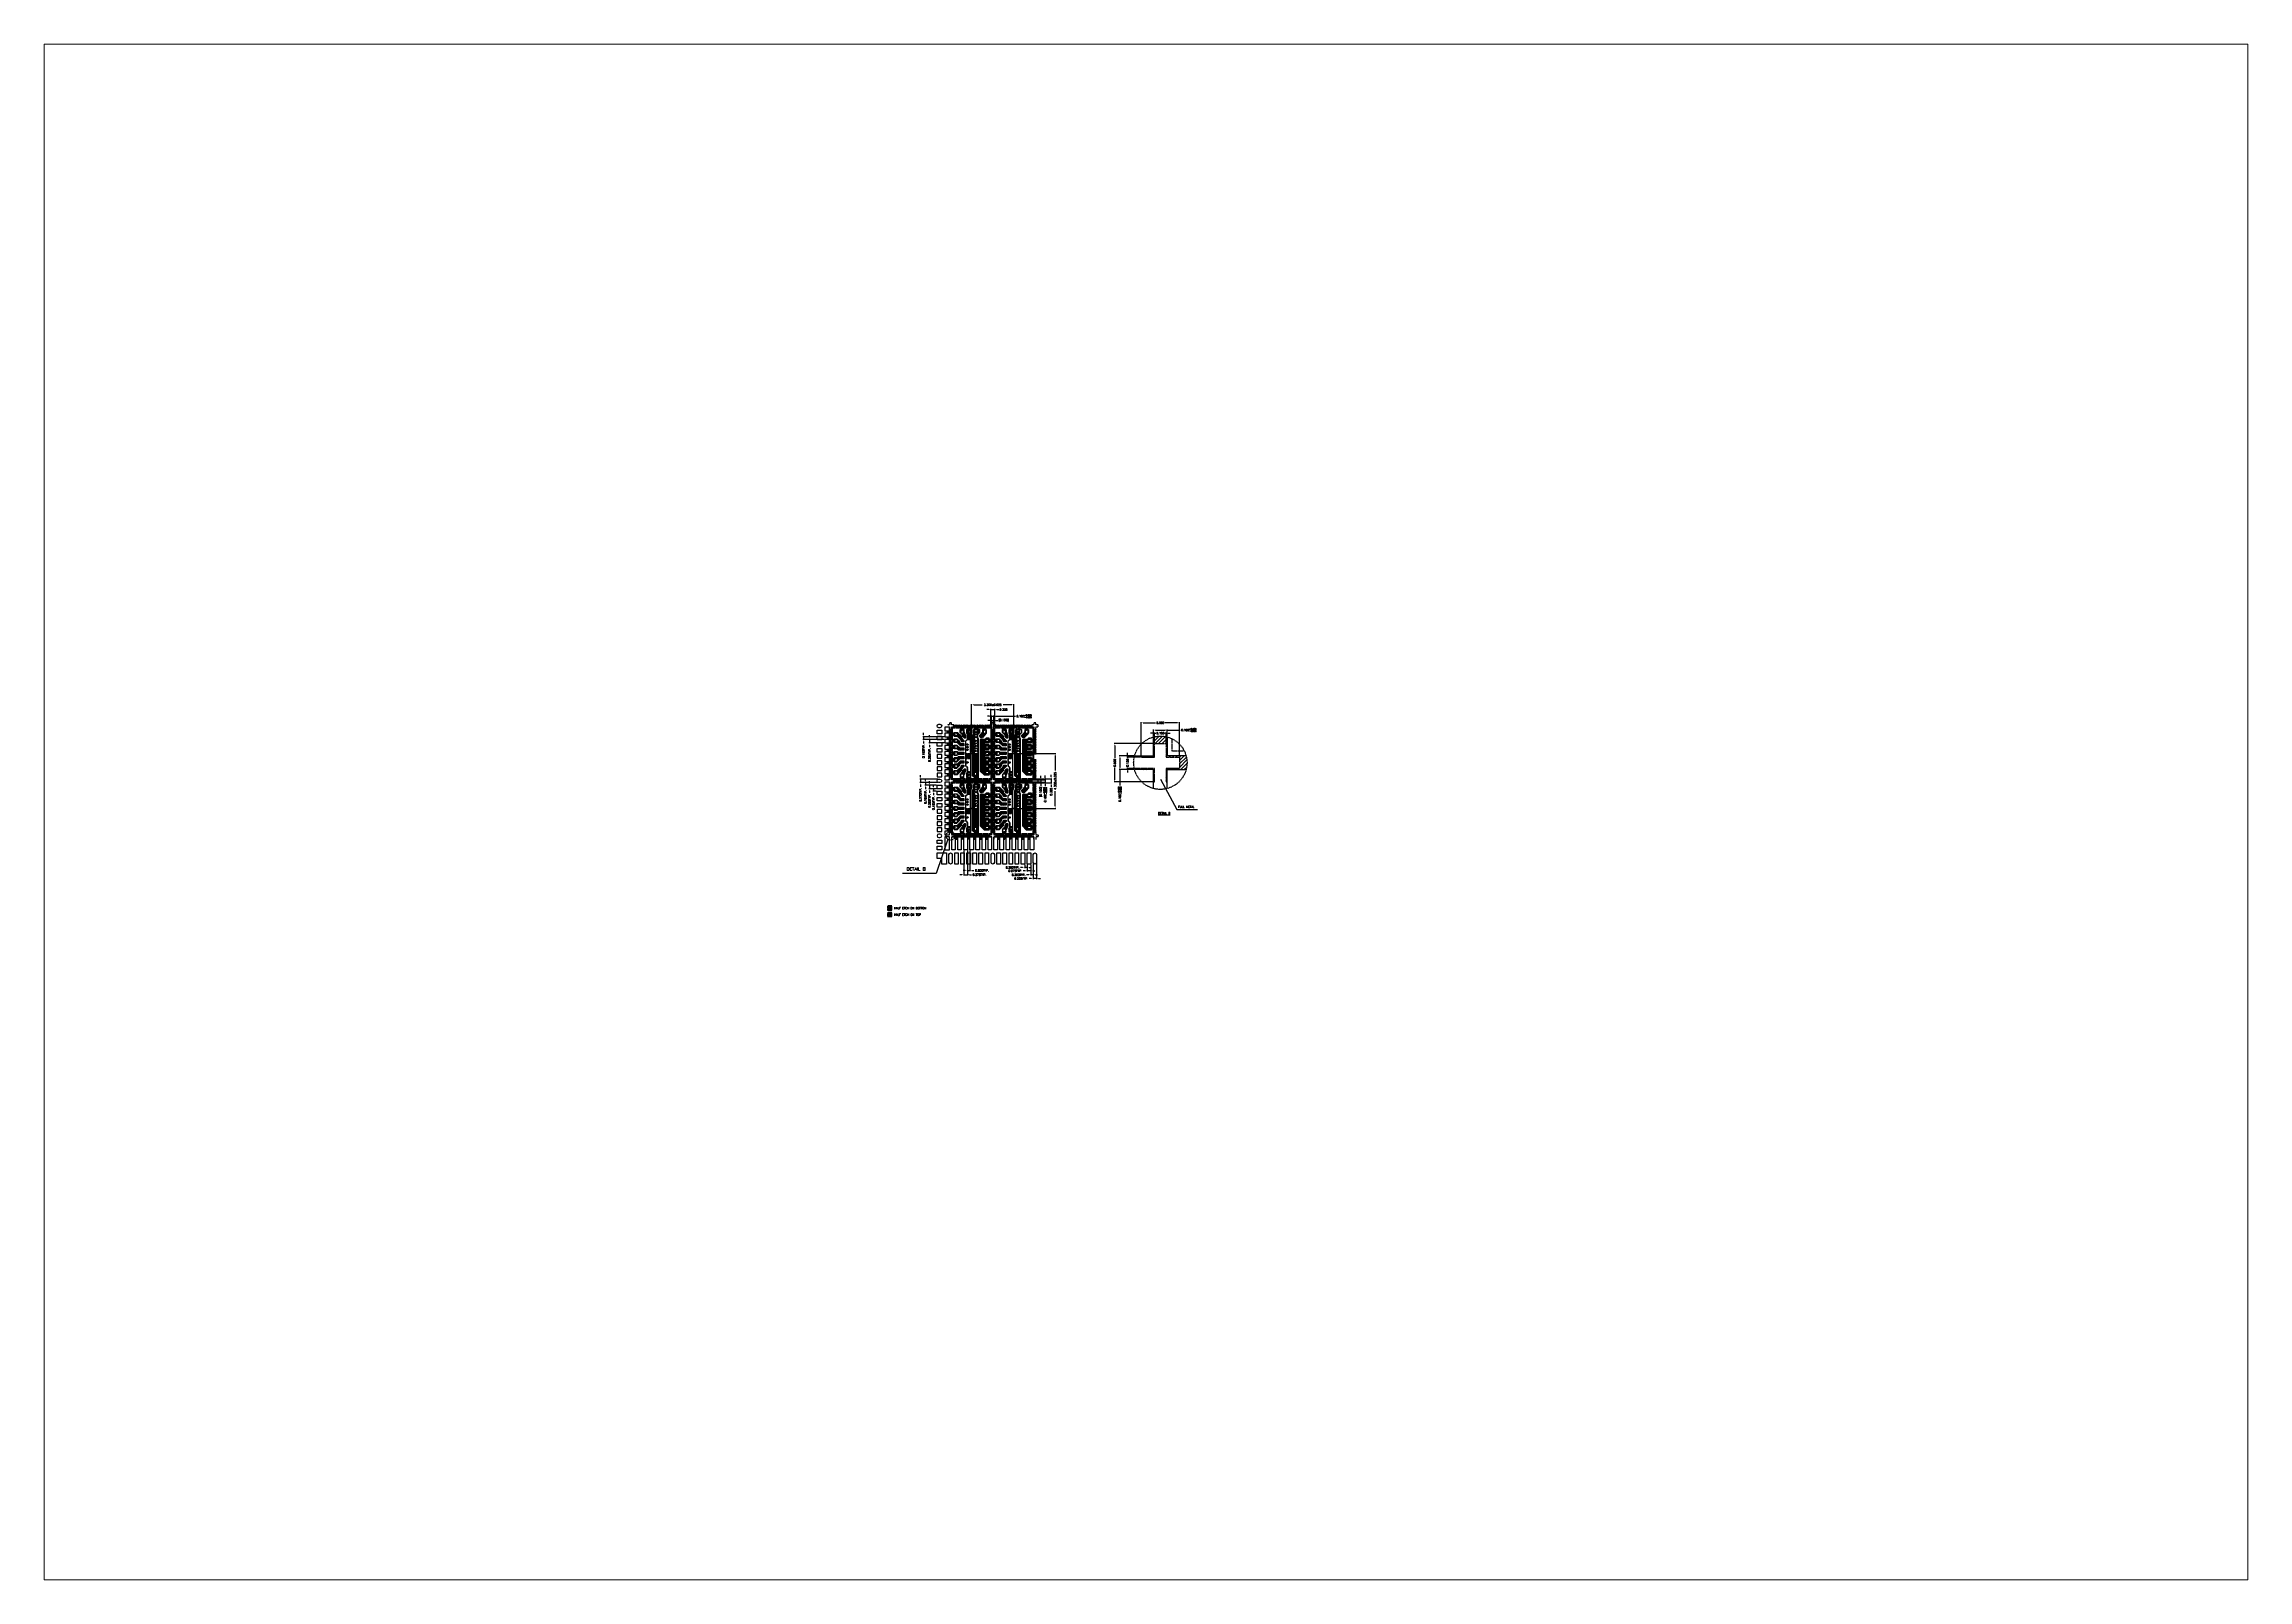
# Paper-space layout '布局5' of a CAD drawing. Header units: millimetres. Extents: x 29 to 258, y 20 to 180.
# The model-space entities are those that its viewports show. They can reach past a viewport. Long polylines and large blocks are cut down to what shows.
import ezdxf
from ezdxf.enums import TextEntityAlignment as Align

# ---------------------------------------------------------------- set-up
doc = ezdxf.new("R2010")
doc.units = ezdxf.units.MM
doc.header["$LTSCALE"] = 0.5
doc.header["$PDMODE"] = 98
for name, pattern in [('CENTER', [50.8, 31.75, -6.35, 6.35, -6.35]), ('HIDDEN', [0.375, 0.25, -0.125]), ('PHANTOM', [2.5, 1.25, -0.25, 0.25, -0.25, 0.25, -0.25])]:
    doc.linetypes.add(name, pattern=pattern)
for name, color, linetype in [('1', 7, 'HIDDEN'), ('1D', 4, 'Continuous'), ('BTM', 7, 'HIDDEN'), ('CEN', 2, 'CENTER'), ('DIM', 3, 'Continuous'), ('HEB', 4, 'Continuous'), ('HET', 6, 'Continuous'), ('PKG', 1, 'PHANTOM')]:
    doc.layers.add(name, color=color, linetype=linetype)
doc.layers.add('AM_VIEWS', color=1, linetype='Continuous', lineweight=25, plot=False)
doc.styles.add('SIMPLEX', font='simplex.shx', dxfattribs={"bigfont": 'AllInOneBig.shx'})
doc.dimstyles.new('Standard2', dxfattribs={"dimtxt": 0.08, "dimasz": 0.08, "dimexe": 0.01, "dimexo": 0.01, "dimgap": 0.015, "dimtad": 1, "dimdec": 3, "dimlfac": 16, "dimrnd": 0.0005, "dimzin": 1, "dimtxsty": 'SIMPLEX', "dimcen": 0.01, "dimclrd": 256, "dimclre": 256, "dimclrt": 256, "dimazin": 3, "dimtp": 0.03, "dimtm": 0.05, "dimtfac": 0.8, "dimtdec": 3, "dimtmove": 0, "dimatfit": 3, "dimfxl": 0.05, "dimtzin": 4, "dimlwd": -1, "dimlwe": -1})
doc.dimstyles.new('Standard3', dxfattribs={"dimtxt": 0.08, "dimasz": 0.08, "dimexe": 0.027, "dimexo": 0.027, "dimgap": 0.027, "dimtad": 1, "dimdec": 3, "dimlfac": 2, "dimrnd": 0.0005, "dimzin": 1, "dimtxsty": 'SIMPLEX', "dimcen": 0.1905, "dimclrd": 256, "dimclre": 256, "dimclrt": 256, "dimazin": 3, "dimtp": 0.03, "dimtm": 0.03, "dimtfac": 0.8, "dimtdec": 3, "dimtmove": 0, "dimatfit": 3, "dimfxl": 0.05, "dimlwd": -1, "dimlwe": -1})

# ---------------------------------------------------------------- blocks, each defined once
blk = doc.blocks.new('*D274')
at = {"layer": 'Defpoints', "color": 0, "ltscale": 0.1, "transparency": 16777216}
for p in [(499.513, 80.356), (497.861, 78.474), (499.513, 78.474)]:
    blk.add_point(p, dxfattribs=at)
at = {"layer": 'DIM', "ltscale": 0.1, "transparency": 16777216}
for p, q in [((497.861, 78.501), (497.861, 80.383)), ((497.941, 80.356), (498.279, 80.356)), ((499.433, 80.356), (499.095, 80.356)), ((499.513, 78.501), (499.513, 80.383))]:
    blk.add_line(p, q, dxfattribs=at)
for points in [[(497.941, 80.369), (497.941, 80.343), (497.861, 80.356)], [(499.433, 80.369), (499.433, 80.343), (499.513, 80.356)]]:
    blk.add_solid(points, dxfattribs=at)
at = {"layer": 'DIM', "ltscale": 0.1, "transparency": 16777216, "insert": (498.687, 80.356), "char_height": 0.08, "attachment_point": 5, "style": 'SIMPLEX'}
blk.add_mtext('\\A1;3.305%%P0.025', dxfattribs=at)
blk = doc.blocks.new('*D275')
at = {"layer": 'Defpoints', "color": 0, "ltscale": 0.1, "transparency": 16777216}
for p in [(498.611, 79.449), (498.763, 80.164), (498.763, 79.449)]:
    blk.add_point(p, dxfattribs=at)
at = {"layer": 'DIM', "ltscale": 0.1, "transparency": 16777216}
for p, q in [((498.531, 80.164), (498.451, 80.164)), ((498.611, 79.476), (498.611, 80.191)), ((498.611, 80.164), (498.763, 80.164)), ((498.763, 79.476), (498.763, 80.191)), ((498.843, 80.164), (498.923, 80.164))]:
    blk.add_line(p, q, dxfattribs=at)
for points in [[(498.531, 80.177), (498.531, 80.15), (498.611, 80.164)], [(498.843, 80.177), (498.843, 80.15), (498.763, 80.164)]]:
    blk.add_solid(points, dxfattribs=at)
at = {"layer": 'DIM', "ltscale": 0.1, "transparency": 16777216, "insert": (499.11, 80.164), "char_height": 0.08, "attachment_point": 5, "style": 'SIMPLEX'}
blk.add_mtext('\\A1;0.305', dxfattribs=at)
blk = doc.blocks.new('*D276')
at = {"layer": 'Defpoints', "color": 0, "ltscale": 0.1, "transparency": 16777216}
for p in [(498.642, 79.48), (498.732, 79.904), (498.732, 79.48)]:
    blk.add_point(p, dxfattribs=at)
at = {"layer": 'DIM', "ltscale": 0.1, "transparency": 16777216}
for p, q in [((498.562, 79.904), (498.482, 79.904)), ((498.642, 79.507), (498.642, 79.931)), ((498.642, 79.904), (498.732, 79.904)), ((498.732, 79.507), (498.732, 79.931)), ((498.812, 79.904), (499.573, 79.904))]:
    blk.add_line(p, q, dxfattribs=at)
for points in [[(498.562, 79.918), (498.562, 79.891), (498.642, 79.904)], [(498.812, 79.918), (498.812, 79.891), (498.732, 79.904)]]:
    blk.add_solid(points, dxfattribs=at)
at = {"layer": 'DIM', "ltscale": 0.1, "transparency": 16777216, "insert": (499.913, 79.904), "char_height": 0.08, "attachment_point": 5, "style": 'SIMPLEX'}
blk.add_mtext('\\A1;0.180{}{\\H0.71x;\\C3;\\S+0.030^ -0.050;}', dxfattribs=at)
blk = doc.blocks.new('*D277')
at = {"layer": 'Defpoints', "color": 0, "ltscale": 0.1, "transparency": 16777216}
for p in [(500.263, 77.449), (500.263, 77.296), (500.974, 77.296)]:
    blk.add_point(p, dxfattribs=at)
at = {"layer": 'DIM', "ltscale": 0.1, "transparency": 16777216}
for p, q in [((500.29, 77.449), (501.001, 77.449)), ((500.29, 77.296), (501.001, 77.296)), ((500.974, 77.529), (500.974, 77.609)), ((500.974, 77.449), (500.974, 77.296)), ((500.974, 77.216), (500.974, 77.136))]:
    blk.add_line(p, q, dxfattribs=at)
for points in [[(500.96, 77.529), (500.987, 77.529), (500.974, 77.449)], [(500.96, 77.216), (500.987, 77.216), (500.974, 77.296)]]:
    blk.add_solid(points, dxfattribs=at)
at = {"layer": 'DIM', "ltscale": 0.1, "transparency": 16777216, "insert": (500.974, 76.949), "char_height": 0.08, "attachment_point": 5, "rotation": 90, "style": 'SIMPLEX'}
blk.add_mtext('\\A1;0.305', dxfattribs=at)
blk = doc.blocks.new('*D278')
at = {"layer": 'Defpoints', "color": 0, "ltscale": 0.1, "transparency": 16777216}
for p in [(498.725, 79.744), (498.65, 79.012), (498.725, 79.012)]:
    blk.add_point(p, dxfattribs=at)
at = {"layer": 'DIM', "ltscale": 0.1, "transparency": 16777216}
for p, q in [((498.57, 79.744), (498.49, 79.744)), ((498.65, 79.039), (498.65, 79.771)), ((498.65, 79.744), (498.725, 79.744)), ((498.725, 79.039), (498.725, 79.771)), ((498.805, 79.744), (498.885, 79.744))]:
    blk.add_line(p, q, dxfattribs=at)
for points in [[(498.57, 79.757), (498.57, 79.731), (498.65, 79.744)], [(498.805, 79.757), (498.805, 79.731), (498.725, 79.744)]]:
    blk.add_solid(points, dxfattribs=at)
at = {"layer": 'DIM', "ltscale": 0.1, "transparency": 16777216, "insert": (499.115, 79.744), "char_height": 0.08, "attachment_point": 5, "style": 'SIMPLEX'}
blk.add_mtext('\\A1;(0.150)', dxfattribs=at)
blk = doc.blocks.new('*D279')
at = {"layer": 'Defpoints', "color": 0, "ltscale": 0.1, "transparency": 16777216}
for p in [(499.538, 78.449), (499.538, 76.296), (501.133, 76.296)]:
    blk.add_point(p, dxfattribs=at)
at = {"layer": 'DIM', "ltscale": 0.1, "transparency": 16777216}
for p, q in [((499.565, 78.449), (501.16, 78.449)), ((501.133, 78.369), (501.133, 77.78)), ((501.133, 76.376), (501.133, 76.964)), ((499.565, 76.296), (501.16, 76.296))]:
    blk.add_line(p, q, dxfattribs=at)
for points in [[(501.119, 78.369), (501.146, 78.369), (501.133, 78.449)], [(501.119, 76.376), (501.146, 76.376), (501.133, 76.296)]]:
    blk.add_solid(points, dxfattribs=at)
at = {"layer": 'DIM', "ltscale": 0.1, "transparency": 16777216, "insert": (501.133, 77.372), "char_height": 0.08, "attachment_point": 5, "rotation": 90, "style": 'SIMPLEX'}
blk.add_mtext('\\A1;4.305%%P0.025', dxfattribs=at)
blk = doc.blocks.new('*D280')
at = {"layer": 'Defpoints', "color": 0, "ltscale": 0.1, "transparency": 16777216}
for p in [(499.767, 77.335), (499.799, 77.41), (500.573, 77.335)]:
    blk.add_point(p, dxfattribs=at)
at = {"layer": 'DIM', "ltscale": 0.1, "transparency": 16777216}
for p, q in [((499.794, 77.335), (500.6, 77.335)), ((499.826, 77.41), (500.6, 77.41)), ((500.573, 77.49), (500.573, 77.57)), ((500.573, 77.41), (500.573, 77.335)), ((500.573, 77.255), (500.573, 77.175))]:
    blk.add_line(p, q, dxfattribs=at)
for points in [[(500.559, 77.49), (500.586, 77.49), (500.573, 77.41)], [(500.559, 77.255), (500.586, 77.255), (500.573, 77.335)]]:
    blk.add_solid(points, dxfattribs=at)
at = {"layer": 'DIM', "ltscale": 0.1, "transparency": 16777216, "insert": (500.573, 76.944), "char_height": 0.08, "attachment_point": 5, "rotation": 90, "style": 'SIMPLEX'}
blk.add_mtext('\\A1;(0.150)', dxfattribs=at)
blk = doc.blocks.new('*D281')
at = {"layer": 'Defpoints', "color": 0, "ltscale": 0.1, "transparency": 16777216}
for p in [(500.295, 77.417), (500.295, 77.327), (500.744, 77.327)]:
    blk.add_point(p, dxfattribs=at)
at = {"layer": 'DIM', "ltscale": 0.1, "transparency": 16777216}
for p, q in [((500.322, 77.417), (500.771, 77.417)), ((500.322, 77.327), (500.771, 77.327)), ((500.744, 77.497), (500.744, 77.577)), ((500.744, 77.417), (500.744, 77.327)), ((500.744, 77.247), (500.744, 77.167))]:
    blk.add_line(p, q, dxfattribs=at)
for points in [[(500.731, 77.497), (500.757, 77.497), (500.744, 77.417)], [(500.731, 77.247), (500.757, 77.247), (500.744, 77.327)]]:
    blk.add_solid(points, dxfattribs=at)
at = {"layer": 'DIM', "ltscale": 0.1, "transparency": 16777216, "insert": (500.744, 76.828), "char_height": 0.08, "attachment_point": 5, "rotation": 90, "style": 'SIMPLEX'}
blk.add_mtext('\\A1;0.180{}{\\H0.71x;\\C3;\\S+0.030^ -0.050;}', dxfattribs=at)
blk = doc.blocks.new('*D282')
at = {"layer": 'Defpoints', "color": 0, "ltscale": 0.1, "transparency": 16777216}
for p in [(497.555, 74.672), (497.692, 74.672), (497.692, 73.697)]:
    blk.add_point(p, dxfattribs=at)
at = {"layer": 'DIM', "ltscale": 0.1, "transparency": 16777216}
for p, q in [((497.555, 74.645), (497.555, 73.67)), ((497.692, 74.645), (497.692, 73.67)), ((497.475, 73.697), (497.395, 73.697)), ((497.555, 73.697), (497.692, 73.697)), ((497.772, 73.697), (497.852, 73.697))]:
    blk.add_line(p, q, dxfattribs=at)
for points in [[(497.475, 73.71), (497.475, 73.683), (497.555, 73.697)], [(497.772, 73.71), (497.772, 73.683), (497.692, 73.697)]]:
    blk.add_solid(points, dxfattribs=at)
at = {"layer": 'DIM', "ltscale": 0.1, "transparency": 16777216, "insert": (498.167, 73.697), "char_height": 0.08, "attachment_point": 5, "style": 'SIMPLEX'}
blk.add_mtext('\\A1;0.275TYP.', dxfattribs=at)
blk = doc.blocks.new('*D283')
at = {"layer": 'Defpoints', "color": 0, "ltscale": 0.1, "transparency": 16777216}
for p in [(497.692, 74.672), (497.792, 74.672), (497.792, 73.859)]:
    blk.add_point(p, dxfattribs=at)
at = {"layer": 'DIM', "ltscale": 0.1, "transparency": 16777216}
for p, q in [((497.692, 74.645), (497.692, 73.832)), ((497.792, 74.645), (497.792, 73.832)), ((497.612, 73.859), (497.532, 73.859)), ((497.692, 73.859), (497.792, 73.859)), ((497.872, 73.859), (497.952, 73.859))]:
    blk.add_line(p, q, dxfattribs=at)
for points in [[(497.612, 73.873), (497.612, 73.846), (497.692, 73.859)], [(497.872, 73.873), (497.872, 73.846), (497.792, 73.859)]]:
    blk.add_solid(points, dxfattribs=at)
at = {"layer": 'DIM', "ltscale": 0.1, "transparency": 16777216, "insert": (498.267, 73.859), "char_height": 0.08, "attachment_point": 5, "style": 'SIMPLEX'}
blk.add_mtext('\\A1;0.200TYP.', dxfattribs=at)
blk = doc.blocks.new('*D284')
at = {"layer": 'Defpoints', "color": 0, "ltscale": 0.1, "transparency": 16777216}
for p in [(500.276, 74.177), (500.276, 73.542), (500.403, 74.177)]:
    blk.add_point(p, dxfattribs=at)
at = {"layer": 'DIM', "ltscale": 0.1, "transparency": 16777216}
for p, q in [((500.196, 73.542), (500.116, 73.542)), ((500.276, 74.15), (500.276, 73.515)), ((500.403, 73.542), (500.276, 73.542)), ((500.403, 74.15), (500.403, 73.515)), ((500.483, 73.542), (500.563, 73.542))]:
    blk.add_line(p, q, dxfattribs=at)
for points in [[(500.196, 73.555), (500.196, 73.529), (500.276, 73.542)], [(500.483, 73.555), (500.483, 73.529), (500.403, 73.542)]]:
    blk.add_solid(points, dxfattribs=at)
at = {"layer": 'DIM', "ltscale": 0.1, "transparency": 16777216, "insert": (499.801, 73.542), "char_height": 0.08, "attachment_point": 5, "style": 'SIMPLEX'}
blk.add_mtext('\\A1;0.255TYP.', dxfattribs=at)
blk = doc.blocks.new('*D285')
at = {"layer": 'Defpoints', "color": 0, "ltscale": 0.1, "transparency": 16777216}
for p in [(500.176, 74.111), (500.176, 73.694), (500.276, 74.177)]:
    blk.add_point(p, dxfattribs=at)
at = {"layer": 'DIM', "ltscale": 0.1, "transparency": 16777216}
for p, q in [((500.096, 73.694), (500.016, 73.694)), ((500.176, 74.084), (500.176, 73.667)), ((500.276, 73.694), (500.176, 73.694)), ((500.276, 74.15), (500.276, 73.667)), ((500.356, 73.694), (500.436, 73.694))]:
    blk.add_line(p, q, dxfattribs=at)
for points in [[(500.096, 73.708), (500.096, 73.681), (500.176, 73.694)], [(500.356, 73.708), (500.356, 73.681), (500.276, 73.694)]]:
    blk.add_solid(points, dxfattribs=at)
at = {"layer": 'DIM', "ltscale": 0.1, "transparency": 16777216, "insert": (499.701, 73.694), "char_height": 0.08, "attachment_point": 5, "style": 'SIMPLEX'}
blk.add_mtext('\\A1;0.200TYP.', dxfattribs=at)
blk = doc.blocks.new('*D286')
at = {"layer": 'Defpoints', "color": 0, "ltscale": 0.1, "transparency": 16777216}
for p in [(500.038, 74.111), (500.038, 73.845), (500.176, 74.111)]:
    blk.add_point(p, dxfattribs=at)
at = {"layer": 'DIM', "ltscale": 0.1, "transparency": 16777216}
for p, q in [((499.958, 73.845), (499.878, 73.845)), ((500.038, 74.084), (500.038, 73.818)), ((500.176, 73.845), (500.038, 73.845)), ((500.176, 74.084), (500.176, 73.818)), ((500.256, 73.845), (500.336, 73.845))]:
    blk.add_line(p, q, dxfattribs=at)
for points in [[(499.958, 73.858), (499.958, 73.831), (500.038, 73.845)], [(500.256, 73.858), (500.256, 73.831), (500.176, 73.845)]]:
    blk.add_solid(points, dxfattribs=at)
at = {"layer": 'DIM', "ltscale": 0.1, "transparency": 16777216, "insert": (499.564, 73.845), "char_height": 0.08, "attachment_point": 5, "style": 'SIMPLEX'}
blk.add_mtext('\\A1;0.275TYP.', dxfattribs=at)
blk = doc.blocks.new('*D287')
at = {"layer": 'Defpoints', "color": 0, "ltscale": 0.1, "transparency": 16777216}
for p in [(499.938, 74.111), (499.938, 73.98), (500.038, 74.111)]:
    blk.add_point(p, dxfattribs=at)
at = {"layer": 'DIM', "ltscale": 0.1, "transparency": 16777216}
for p, q in [((499.858, 73.98), (499.778, 73.98)), ((499.938, 74.084), (499.938, 73.953)), ((500.038, 73.98), (499.938, 73.98)), ((500.038, 74.084), (500.038, 73.953)), ((500.118, 73.98), (500.198, 73.98))]:
    blk.add_line(p, q, dxfattribs=at)
for points in [[(499.858, 73.993), (499.858, 73.966), (499.938, 73.98)], [(500.118, 73.993), (500.118, 73.966), (500.038, 73.98)]]:
    blk.add_solid(points, dxfattribs=at)
at = {"layer": 'DIM', "ltscale": 0.1, "transparency": 16777216, "insert": (499.464, 73.98), "char_height": 0.08, "attachment_point": 5, "style": 'SIMPLEX'}
blk.add_mtext('\\A1;0.200TYP.', dxfattribs=at)
blk = doc.blocks.new('*D288')
at = {"layer": 'Defpoints', "color": 0, "ltscale": 0.1, "transparency": 16777216}
for p in [(495.976, 79), (496.812, 79.097), (496.812, 79)]:
    blk.add_point(p, dxfattribs=at)
at = {"layer": 'DIM', "ltscale": 0.1, "transparency": 16777216}
for p, q in [((496.785, 79.097), (495.949, 79.097)), ((496.785, 79), (495.949, 79)), ((495.976, 79.177), (495.976, 79.257)), ((495.976, 79.097), (495.976, 79)), ((495.976, 78.92), (495.976, 78.84))]:
    blk.add_line(p, q, dxfattribs=at)
for points in [[(495.962, 79.177), (495.989, 79.177), (495.976, 79.097)], [(495.962, 78.92), (495.989, 78.92), (495.976, 79)]]:
    blk.add_solid(points, dxfattribs=at)
at = {"layer": 'DIM', "ltscale": 0.1, "transparency": 16777216, "insert": (495.976, 78.533), "char_height": 0.08, "attachment_point": 5, "rotation": 90, "style": 'SIMPLEX'}
blk.add_mtext('\\A1;0.195TYP.', dxfattribs=at)
blk = doc.blocks.new('*D289')
at = {"layer": 'Defpoints', "color": 0, "ltscale": 0.1, "transparency": 16777216}
for p in [(496.21, 78.857), (496.812, 79), (496.812, 78.857)]:
    blk.add_point(p, dxfattribs=at)
at = {"layer": 'DIM', "ltscale": 0.1, "transparency": 16777216}
for p, q in [((496.785, 79), (496.183, 79)), ((496.785, 78.857), (496.183, 78.857)), ((496.21, 79.08), (496.21, 79.16)), ((496.21, 79), (496.21, 78.857)), ((496.21, 78.777), (496.21, 78.697))]:
    blk.add_line(p, q, dxfattribs=at)
for points in [[(496.197, 79.08), (496.224, 79.08), (496.21, 79)], [(496.197, 78.777), (496.224, 78.777), (496.21, 78.857)]]:
    blk.add_solid(points, dxfattribs=at)
at = {"layer": 'DIM', "ltscale": 0.1, "transparency": 16777216, "insert": (496.21, 78.383), "char_height": 0.08, "attachment_point": 5, "rotation": 90, "style": 'SIMPLEX'}
blk.add_mtext('\\A1;0.285TYP.', dxfattribs=at)
blk = doc.blocks.new('*D290')
at = {"layer": 'Defpoints', "color": 0, "ltscale": 0.1, "transparency": 16777216}
for p in [(495.859, 77.305), (496.573, 77.44), (496.573, 77.305)]:
    blk.add_point(p, dxfattribs=at)
at = {"layer": 'DIM', "ltscale": 0.1, "transparency": 16777216}
for p, q in [((496.546, 77.44), (495.832, 77.44)), ((496.546, 77.305), (495.832, 77.305)), ((495.859, 77.52), (495.859, 77.6)), ((495.859, 77.44), (495.859, 77.305)), ((495.859, 77.225), (495.859, 77.145))]:
    blk.add_line(p, q, dxfattribs=at)
for points in [[(495.845, 77.52), (495.872, 77.52), (495.859, 77.44)], [(495.845, 77.225), (495.872, 77.225), (495.859, 77.305)]]:
    blk.add_solid(points, dxfattribs=at)
at = {"layer": 'DIM', "ltscale": 0.1, "transparency": 16777216, "insert": (495.859, 76.83), "char_height": 0.08, "attachment_point": 5, "rotation": 90, "style": 'SIMPLEX'}
blk.add_mtext('\\A1;0.270TYP.', dxfattribs=at)
blk = doc.blocks.new('*D291')
at = {"layer": 'Defpoints', "color": 0, "ltscale": 0.1, "transparency": 16777216}
for p in [(496.049, 77.207), (496.506, 77.207), (496.573, 77.305)]:
    blk.add_point(p, dxfattribs=at)
at = {"layer": 'DIM', "ltscale": 0.1, "transparency": 16777216}
for p, q in [((496.546, 77.305), (496.022, 77.305)), ((496.479, 77.207), (496.022, 77.207)), ((496.049, 77.385), (496.049, 77.465)), ((496.049, 77.305), (496.049, 77.207)), ((496.049, 77.127), (496.049, 77.047))]:
    blk.add_line(p, q, dxfattribs=at)
for points in [[(496.036, 77.385), (496.063, 77.385), (496.049, 77.305)], [(496.036, 77.127), (496.063, 77.127), (496.049, 77.207)]]:
    blk.add_solid(points, dxfattribs=at)
at = {"layer": 'DIM', "ltscale": 0.1, "transparency": 16777216, "insert": (496.049, 76.74), "char_height": 0.08, "attachment_point": 5, "rotation": 90, "style": 'SIMPLEX'}
blk.add_mtext('\\A1;0.195TYP.', dxfattribs=at)
blk = doc.blocks.new('*D292')
at = {"layer": 'Defpoints', "color": 0, "ltscale": 0.1, "transparency": 16777216}
for p in [(496.205, 77.065), (496.506, 77.207), (496.506, 77.065)]:
    blk.add_point(p, dxfattribs=at)
at = {"layer": 'DIM', "ltscale": 0.1, "transparency": 16777216}
for p, q in [((496.479, 77.207), (496.178, 77.207)), ((496.479, 77.065), (496.178, 77.065)), ((496.205, 77.287), (496.205, 77.367)), ((496.205, 77.207), (496.205, 77.065)), ((496.205, 76.985), (496.205, 76.905))]:
    blk.add_line(p, q, dxfattribs=at)
for points in [[(496.191, 77.287), (496.218, 77.287), (496.205, 77.207)], [(496.191, 76.985), (496.218, 76.985), (496.205, 77.065)]]:
    blk.add_solid(points, dxfattribs=at)
at = {"layer": 'DIM', "ltscale": 0.1, "transparency": 16777216, "insert": (496.205, 76.59), "char_height": 0.08, "attachment_point": 5, "rotation": 90, "style": 'SIMPLEX'}
blk.add_mtext('\\A1;0.285TYP.', dxfattribs=at)
blk = doc.blocks.new('*D293')
at = {"layer": 'Defpoints', "color": 0, "ltscale": 0.1, "transparency": 16777216}
for p in [(496.365, 76.967), (496.506, 77.065), (496.506, 76.967)]:
    blk.add_point(p, dxfattribs=at)
at = {"layer": 'DIM', "ltscale": 0.1, "transparency": 16777216}
for p, q in [((496.479, 77.065), (496.338, 77.065)), ((496.479, 76.967), (496.338, 76.967)), ((496.365, 77.145), (496.365, 77.225)), ((496.365, 77.065), (496.365, 76.967)), ((496.365, 76.887), (496.365, 76.807))]:
    blk.add_line(p, q, dxfattribs=at)
for points in [[(496.352, 77.145), (496.378, 77.145), (496.365, 77.065)], [(496.352, 76.887), (496.378, 76.887), (496.365, 76.967)]]:
    blk.add_solid(points, dxfattribs=at)
at = {"layer": 'DIM', "ltscale": 0.1, "transparency": 16777216, "insert": (496.365, 76.5), "char_height": 0.08, "attachment_point": 5, "rotation": 90, "style": 'SIMPLEX'}
blk.add_mtext('\\A1;0.195TYP.', dxfattribs=at)
blk = doc.blocks.new('*D294')
at = {"ltscale": 0.1, "transparency": 16777216}
for p, q in [((504.503, 78.38), (504.503, 79.675)), ((504.583, 79.648), (505.066, 79.648)), ((505.923, 79.648), (505.44, 79.648)), ((506.003, 78.335), (506.003, 79.675))]:
    blk.add_line(p, q, dxfattribs=at)
for points in [[(504.583, 79.661), (504.583, 79.634), (504.503, 79.648)], [(505.923, 79.661), (505.923, 79.634), (506.003, 79.648)]]:
    blk.add_solid(points, dxfattribs=at)
at = {"layer": 'Defpoints', "color": 0, "ltscale": 0.1, "transparency": 16777216}
for p in [(506.003, 79.648), (504.503, 78.353), (506.003, 78.308)]:
    blk.add_point(p, dxfattribs=at)
at = {"ltscale": 0.1, "transparency": 16777216, "insert": (505.253, 79.648), "char_height": 0.08, "attachment_point": 5, "style": 'SIMPLEX'}
blk.add_mtext('\\A1;0.500', dxfattribs=at)
blk = doc.blocks.new('*D295')
at = {"ltscale": 0.1, "transparency": 16777216}
for p, q in [((504.983, 79.12), (504.983, 79.392)), ((505.063, 79.365), (505.443, 79.365)), ((505.523, 79.12), (505.523, 79.392)), ((505.523, 79.365), (506.029, 79.365))]:
    blk.add_line(p, q, dxfattribs=at)
for points in [[(505.063, 79.379), (505.063, 79.352), (504.983, 79.365)], [(505.443, 79.379), (505.443, 79.352), (505.523, 79.365)]]:
    blk.add_solid(points, dxfattribs=at)
at = {"layer": 'Defpoints', "color": 0, "ltscale": 0.1, "transparency": 16777216}
for p in [(504.983, 79.093), (505.523, 79.365), (505.523, 79.093)]:
    blk.add_point(p, dxfattribs=at)
at = {"ltscale": 0.1, "transparency": 16777216, "insert": (506.368, 79.365), "char_height": 0.08, "attachment_point": 5, "style": 'SIMPLEX'}
blk.add_mtext('\\A1;0.180{}{\\H0.71x;\\C3;\\S+0.030^ -0.050;}', dxfattribs=at)
blk = doc.blocks.new('*D296')
at = {"ltscale": 0.1, "transparency": 16777216}
for p, q in [((504.948, 79.238), (504.868, 79.238)), ((505.028, 78.86), (505.028, 79.265)), ((505.028, 79.238), (505.074, 79.238)), ((505.478, 79.238), (505.432, 79.238)), ((505.478, 78.86), (505.478, 79.265)), ((505.558, 79.238), (505.638, 79.238))]:
    blk.add_line(p, q, dxfattribs=at)
for points in [[(504.948, 79.251), (504.948, 79.225), (505.028, 79.238)], [(505.558, 79.251), (505.558, 79.225), (505.478, 79.238)]]:
    blk.add_solid(points, dxfattribs=at)
at = {"layer": 'Defpoints', "color": 0, "ltscale": 0.1, "transparency": 16777216}
for p in [(505.028, 78.833), (505.478, 79.238), (505.478, 78.833)]:
    blk.add_point(p, dxfattribs=at)
at = {"ltscale": 0.1, "transparency": 16777216, "insert": (505.253, 79.238), "char_height": 0.08, "attachment_point": 5, "style": 'SIMPLEX'}
blk.add_mtext('\\A1;0.150', dxfattribs=at)
blk = doc.blocks.new('*D297')
at = {"ltscale": 0.1, "transparency": 16777216}
for p, q in [((505.001, 78.833), (503.438, 78.833)), ((503.465, 78.753), (503.465, 78.27)), ((503.465, 77.413), (503.465, 77.896)), ((504.956, 77.333), (503.438, 77.333))]:
    blk.add_line(p, q, dxfattribs=at)
for points in [[(503.452, 78.753), (503.479, 78.753), (503.465, 78.833)], [(503.452, 77.413), (503.479, 77.413), (503.465, 77.333)]]:
    blk.add_solid(points, dxfattribs=at)
at = {"layer": 'Defpoints', "color": 0, "ltscale": 0.1, "transparency": 16777216}
for p in [(505.028, 78.833), (503.465, 77.333), (504.983, 77.333)]:
    blk.add_point(p, dxfattribs=at)
at = {"ltscale": 0.1, "transparency": 16777216, "insert": (503.465, 78.083), "char_height": 0.08, "attachment_point": 5, "rotation": 90, "style": 'SIMPLEX'}
blk.add_mtext('\\A1;0.500', dxfattribs=at)
blk = doc.blocks.new('*D298')
at = {"ltscale": 0.1, "transparency": 16777216}
for p, q in [((504.216, 78.353), (503.642, 78.353)), ((504.216, 77.813), (503.642, 77.813)), ((503.669, 78.273), (503.669, 77.893)), ((503.669, 77.813), (503.669, 77.187))]:
    blk.add_line(p, q, dxfattribs=at)
for points in [[(503.656, 78.273), (503.682, 78.273), (503.669, 78.353)], [(503.656, 77.893), (503.682, 77.893), (503.669, 77.813)]]:
    blk.add_solid(points, dxfattribs=at)
at = {"layer": 'Defpoints', "color": 0, "ltscale": 0.1, "transparency": 16777216}
for p in [(503.669, 77.813), (504.243, 78.353), (504.243, 77.813)]:
    blk.add_point(p, dxfattribs=at)
at = {"ltscale": 0.1, "transparency": 16777216, "insert": (503.669, 76.848), "char_height": 0.08, "attachment_point": 5, "rotation": 90, "style": 'SIMPLEX'}
blk.add_mtext('\\A1;0.180{}{\\H0.71x;\\C3;\\S+0.030^ -0.050;}', dxfattribs=at)
blk = doc.blocks.new('*D299')
at = {"ltscale": 0.1, "transparency": 16777216}
for p, q in [((504.476, 78.308), (503.941, 78.308)), ((504.476, 77.858), (503.941, 77.858)), ((503.968, 78.388), (503.968, 78.468)), ((503.968, 78.308), (503.968, 78.262)), ((503.968, 77.858), (503.968, 77.903)), ((503.968, 77.778), (503.968, 77.698))]:
    blk.add_line(p, q, dxfattribs=at)
for points in [[(503.955, 78.388), (503.981, 78.388), (503.968, 78.308)], [(503.955, 77.778), (503.981, 77.778), (503.968, 77.858)]]:
    blk.add_solid(points, dxfattribs=at)
at = {"layer": 'Defpoints', "color": 0, "ltscale": 0.1, "transparency": 16777216}
for p in [(503.968, 77.858), (504.503, 78.308), (504.503, 77.858)]:
    blk.add_point(p, dxfattribs=at)
at = {"ltscale": 0.1, "transparency": 16777216, "insert": (503.968, 78.083), "char_height": 0.08, "attachment_point": 5, "rotation": 90, "style": 'SIMPLEX'}
blk.add_mtext('\\A1;0.150', dxfattribs=at)

msp = doc.modelspace()

# ---------------------------------------------------------------- hatches: boundary and pattern name
at = {"layer": 'HEB', "ltscale": 0.1}
h = msp.add_hatch(dxfattribs=at)
h.set_pattern_fill('ANSI31', color=256, scale=0.01)
h.set_pattern_definition([(45, (498.26511, 77.00719), (-0.02245064, 0.02245064), [])])
edge = h.paths.add_edge_path()
edge.add_line((498.43583, 77.0837), (498.43583, 77.2337))
edge.add_line((498.43583, 77.2337), (498.41083, 77.2337))
edge.add_line((498.41083, 77.2337), (498.41083, 77.0962))
edge.add_line((498.41083, 77.0962), (498.31083, 77.0962))
edge.add_line((498.31083, 77.0962), (498.31083, 77.2337))
edge.add_line((498.31083, 77.2337), (498.28583, 77.2337))
edge.add_line((498.28583, 77.2337), (498.28583, 77.1337))
edge.add_line((498.28583, 77.1337), (498.17583, 77.00798))
edge.add_line((498.17583, 77.00798), (498.17583, 76.9637))
edge.add_arc((498.22583, 76.9637), 0.05, 180, 270)
edge.add_line((498.22583, 76.9137), (498.28333, 76.9137))
edge.add_line((498.28333, 76.9137), (498.43583, 77.0837))
h.paths.add_polyline_path([(498.54833, 76.7462), (498.53583, 76.7462), (498.41083, 76.7462), (498.41083, 76.8462), (498.53583, 76.8462), (498.54833, 76.8462), (498.54833, 76.8962), (498.43583, 76.8962), (498.38397, 76.8387), (498.20083, 76.8387), (498.20083, 75.6062), (498.36083, 75.4462), (498.54833, 75.4462), (498.54833, 75.4962), (498.53583, 75.4962), (498.41083, 75.4962), (498.41083, 75.5962), (498.53583, 75.5962), (498.54833, 75.5962), (498.54833, 75.6337), (498.36083, 75.6337), (498.36083, 75.7087), (498.54833, 75.7087), (498.54833, 75.7462), (498.53583, 75.7462), (498.41083, 75.7462), (498.41083, 75.8462), (498.53583, 75.8462), (498.54833, 75.8462), (498.54833, 75.8837), (498.36083, 75.8837), (498.36083, 75.9587), (498.54833, 75.9587), (498.54833, 75.9962), (498.53583, 75.9962), (498.41083, 75.9962), (498.41083, 76.0962), (498.53583, 76.0962), (498.54833, 76.0962), (498.54833, 76.1337), (498.36083, 76.1337), (498.36083, 76.2087), (498.54833, 76.2087), (498.54833, 76.2462), (498.53583, 76.2462), (498.41083, 76.2462), (498.41083, 76.3462), (498.53583, 76.3462), (498.54833, 76.3462), (498.54833, 76.3837), (498.36083, 76.3837), (498.36083, 76.4587), (498.54833, 76.4587), (498.54833, 76.4962), (498.53583, 76.4962), (498.41083, 76.4962), (498.41083, 76.5962), (498.53583, 76.5962), (498.54833, 76.5962), (498.54833, 76.6337), (498.36083, 76.6337), (498.36083, 76.7087), (498.54833, 76.7087)])
edge = h.paths.add_edge_path()
edge.add_line((498.12583, 76.86834), (498.10083, 76.9212))
edge.add_line((498.10083, 76.9212), (498.10083, 76.2962))
edge.add_line((498.10083, 76.2962), (497.96083, 76.2962))
edge.add_line((497.96083, 76.2962), (497.96083, 77.2337))
edge.add_line((497.96083, 77.2337), (497.93583, 77.2337))
edge.add_line((497.93583, 77.2337), (497.93583, 77.09477))
edge.add_line((497.93583, 77.09477), (497.89833, 76.99727))
edge.add_line((497.89833, 76.99727), (497.89833, 75.4212))
edge.add_line((497.89833, 75.4212), (497.97583, 75.3587))
edge.add_line((497.97583, 75.3587), (497.97583, 75.32745))
edge.add_arc((497.94756, 75.29465), 0.0433, 2.0443488, 49.2376629, ccw=False)
edge.add_line((497.99083, 75.2962), (498.11083, 75.2962))
edge.add_arc((498.1541, 75.29465), 0.0433, 130.7623371, 177.9556512, ccw=False)
edge.add_line((498.12583, 75.32745), (498.12583, 76.86834))
edge = h.paths.add_edge_path(flags=16)
edge.add_line((497.99833, 75.54623), (498.02333, 75.54623))
edge.add_arc((498.02333, 75.50873), 0.0375, 360, 90, ccw=False)
edge.add_line((498.06083, 75.50873), (498.06083, 75.48373))
edge.add_arc((498.02333, 75.48373), 0.0375, 270, 360, ccw=False)
edge.add_line((498.02333, 75.44623), (497.99833, 75.44623))
edge.add_arc((497.99833, 75.48373), 0.0375, 180, 270, ccw=False)
edge.add_line((497.96083, 75.48373), (497.96083, 75.50873))
edge.add_arc((497.99833, 75.50873), 0.0375, 90, 180, ccw=False)
h.paths.add_polyline_path([(498.17583, 77.2337), (498.10083, 77.2337), (498.10083, 77.03616), (498.17583, 77.12188)])
edge = h.paths.add_edge_path()
edge.add_line((497.82333, 77.0112), (497.86083, 77.1087))
edge.add_line((497.86083, 77.1087), (497.86083, 77.2337))
edge.add_line((497.86083, 77.2337), (497.81083, 77.2337))
edge.add_line((497.81083, 77.2337), (497.81083, 77.26495))
edge.add_arc((497.84297, 77.29593), 0.04465, 179.6578657, 223.9449533, ccw=False)
edge.add_line((497.79833, 77.2962), (497.72332, 77.2962))
edge.add_arc((497.67868, 77.29593), 0.04465, 316.0550467, 0.3421343, ccw=False)
edge.add_line((497.71082, 77.26495), (497.71083, 77.2337))
edge.add_line((497.71083, 77.2337), (497.66083, 77.2337))
edge.add_line((497.66083, 77.2337), (497.66083, 77.1087))
edge.add_line((497.66083, 77.1087), (497.70083, 77.0112))
edge.add_line((497.70083, 77.0112), (497.70083, 76.85741))
edge.add_line((497.70083, 76.85741), (497.62583, 76.78241))
edge.add_line((497.62583, 76.78241), (497.62583, 75.80998))
edge.add_line((497.62583, 75.80998), (497.70083, 75.73498))
edge.add_line((497.70083, 75.73498), (497.70083, 75.5812))
edge.add_line((497.70083, 75.5812), (497.66083, 75.4837))
edge.add_line((497.66083, 75.4837), (497.66083, 75.3587))
edge.add_line((497.66083, 75.3587), (497.71083, 75.3587))
edge.add_line((497.71083, 75.3587), (497.71083, 75.7462))
edge.add_line((497.71083, 75.7462), (497.63583, 75.8212))
edge.add_line((497.63583, 75.8212), (497.63583, 76.0962))
edge.add_line((497.63583, 76.0962), (497.81083, 76.0962))
edge.add_line((497.81083, 76.0962), (497.81083, 75.3587))
edge.add_line((497.81083, 75.3587), (497.82333, 75.3587))
edge.add_line((497.82333, 75.3587), (497.82333, 77.0112))
h.paths.add_polyline_path([(497.63583, 76.2962), (497.63583, 76.7712), (497.71083, 76.8462), (497.81083, 76.8462), (497.81083, 76.2962)], flags=16)
edge = h.paths.add_edge_path(flags=0)
edge.add_line((497.70333, 76.4162), (497.68833, 76.4162))
edge.add_arc((497.68833, 76.4337), 0.0175, 180, 270, ccw=False)
edge.add_line((497.67083, 76.4337), (497.67083, 76.4487))
edge.add_arc((497.68833, 76.4487), 0.0175, 90, 180, ccw=False)
edge.add_line((497.68833, 76.4662), (497.70333, 76.4662))
edge.add_arc((497.70333, 76.4487), 0.0175, 360, 90, ccw=False)
edge.add_line((497.72083, 76.4487), (497.72083, 76.4337))
edge.add_arc((497.70333, 76.4337), 0.0175, 270, 360, ccw=False)
edge = h.paths.add_edge_path(flags=0)
edge.add_line((497.70333, 76.5162), (497.68833, 76.5162))
edge.add_arc((497.68833, 76.5337), 0.0175, 180, 270, ccw=False)
edge.add_line((497.67083, 76.5337), (497.67083, 76.5487))
edge.add_arc((497.68833, 76.5487), 0.0175, 90, 180, ccw=False)
edge.add_line((497.68833, 76.5662), (497.70333, 76.5662))
edge.add_arc((497.70333, 76.5487), 0.0175, 360, 90, ccw=False)
edge.add_line((497.72083, 76.5487), (497.72083, 76.5337))
edge.add_arc((497.70333, 76.5337), 0.0175, 270, 360, ccw=False)
edge = h.paths.add_edge_path(flags=0)
edge.add_line((497.70333, 76.6162), (497.68833, 76.6162))
edge.add_arc((497.68833, 76.6337), 0.0175, 180, 270, ccw=False)
edge.add_line((497.67083, 76.6337), (497.67083, 76.6487))
edge.add_arc((497.68833, 76.6487), 0.0175, 90, 180, ccw=False)
edge.add_line((497.68833, 76.6662), (497.70333, 76.6662))
edge.add_arc((497.70333, 76.6487), 0.0175, 360, 90, ccw=False)
edge.add_line((497.72083, 76.6487), (497.72083, 76.6337))
edge.add_arc((497.70333, 76.6337), 0.0175, 270, 360, ccw=False)
edge = h.paths.add_edge_path(flags=16)
edge.add_arc((497.74833, 77.1337), 0.025, 180, 270, ccw=False)
edge.add_line((497.72333, 77.1337), (497.72333, 77.1587))
edge.add_arc((497.74833, 77.1587), 0.025, 90, 180, ccw=False)
edge.add_line((497.74833, 77.1837), (497.77333, 77.1837))
edge.add_arc((497.77333, 77.1587), 0.025, 360, 90, ccw=False)
edge.add_line((497.79833, 77.1587), (497.79833, 77.1337))
edge.add_arc((497.77333, 77.1337), 0.025, 270, 360, ccw=False)
edge.add_line((497.77333, 77.1087), (497.74833, 77.1087))
h.paths.add_polyline_path([(497.62583, 76.9962), (497.56083, 77.15485), (497.56083, 77.2337), (497.53583, 77.2337), (497.53583, 77.0962), (497.43583, 77.0962), (497.52084, 77.01118), (497.52084, 76.95164), (497.57627, 76.89621), (497.62583, 76.89621)])
h.paths.add_polyline_path([(497.43583, 77.2337), (497.41083, 77.2337), (497.41083, 77.1212), (497.43583, 77.0962)], flags=17)
h.paths.add_polyline_path([(497.30476, 77.1212), (497.17333, 77.1212), (497.17333, 77.0962), (497.26083, 77.0962), (497.31083, 77.0462), (497.31083, 76.9962), (497.17333, 76.9962), (497.17333, 76.9712), (497.29189, 76.9712), (497.44583, 76.81726), (497.44583, 76.77963), (497.47051, 76.75495), (497.56083, 76.75495), (497.56083, 76.80559), (497.44584, 76.92058), (497.44584, 76.98011)])
h.paths.add_polyline_path([(497.37083, 76.7862), (497.31083, 76.8462), (497.31083, 76.7462), (497.17333, 76.7462), (497.17333, 76.7212), (497.29189, 76.7212), (497.42564, 76.58745), (497.56083, 76.58745), (497.56083, 76.67995), (497.43944, 76.67995), (497.37083, 76.74856)])
h.paths.add_polyline_path([(497.28583, 76.8712), (497.17333, 76.8712), (497.17333, 76.8462), (497.31083, 76.8462)], flags=17)
h.paths.add_polyline_path([(497.28583, 76.6212), (497.17333, 76.6212), (497.17333, 76.5962), (497.31083, 76.5962)])
h.paths.add_polyline_path([(497.56083, 76.51245), (497.39458, 76.51245), (497.31083, 76.5962), (497.31083, 76.4962), (497.17333, 76.4962), (497.17333, 76.4712), (497.29463, 76.4712), (497.34713, 76.4187), (497.56083, 76.4187)])
h.paths.add_polyline_path([(497.56083, 76.3437), (497.31607, 76.3437), (497.28857, 76.3712), (497.17333, 76.3712), (497.17333, 76.3462), (497.31083, 76.3462), (497.31083, 76.2462), (497.17333, 76.2462), (497.17333, 76.2212), (497.28857, 76.2212), (497.31607, 76.2487), (497.56083, 76.2487)])
h.paths.add_polyline_path([(497.56083, 76.1737), (497.34713, 76.1737), (497.29463, 76.1212), (497.17333, 76.1212), (497.17333, 76.0962), (497.31083, 76.0962), (497.31083, 75.9962), (497.39458, 76.07995), (497.56083, 76.07995)])
h.paths.add_polyline_path([(497.31083, 75.9962), (497.17333, 75.9962), (497.17333, 75.9712), (497.28583, 75.9712)])
h.paths.add_polyline_path([(497.56083, 76.00495), (497.42564, 76.00495), (497.29189, 75.8712), (497.17333, 75.8712), (497.17333, 75.8462), (497.31083, 75.8462), (497.31083, 75.7462), (497.37083, 75.8062), (497.37083, 75.84383), (497.43944, 75.91245), (497.56083, 75.91245)])
h.paths.add_polyline_path([(497.31083, 75.7462), (497.17333, 75.7462), (497.17333, 75.7212), (497.28583, 75.7212)], flags=17)
h.paths.add_polyline_path([(497.44584, 75.61228), (497.44584, 75.67182), (497.56083, 75.7868), (497.56083, 75.83745), (497.47051, 75.83745), (497.44583, 75.81277), (497.44583, 75.77513), (497.29189, 75.6212), (497.17333, 75.6212), (497.17333, 75.5962), (497.31083, 75.5962), (497.31083, 75.4962), (497.17333, 75.4962), (497.17333, 75.4712), (497.30476, 75.4712)])
h.paths.add_polyline_path([(497.62583, 75.59629), (497.62583, 75.69618), (497.57627, 75.69618), (497.52084, 75.64075), (497.52084, 75.58121), (497.43583, 75.4962), (497.53583, 75.4962), (497.53583, 75.3587), (497.56083, 75.3587), (497.56083, 75.43727)])
h.paths.add_polyline_path([(497.43583, 75.4962), (497.41083, 75.4712), (497.41083, 75.3587), (497.43583, 75.3587)], flags=17)
h.paths.add_polyline_path([(499.82833, 77.2337), (499.75333, 77.2337), (499.75333, 77.03616), (499.82833, 77.12188)])
h.paths.add_polyline_path([(499.21333, 77.15485), (499.21333, 77.2337), (499.18833, 77.2337), (499.18833, 77.0962), (499.08833, 77.0962), (499.17334, 77.01118), (499.17334, 76.95164), (499.22877, 76.89621), (499.27833, 76.89621), (499.27833, 76.9962)])
h.paths.add_polyline_path([(499.08833, 77.2337), (499.06333, 77.2337), (499.06333, 77.1212), (499.08833, 77.0962)], flags=17)
h.paths.add_polyline_path([(498.95726, 77.1212), (498.82583, 77.1212), (498.82583, 77.0962), (498.91333, 77.0962), (498.96333, 77.0462), (498.96333, 76.9962), (498.82583, 76.9962), (498.82583, 76.9712), (498.94439, 76.9712), (499.09833, 76.81726), (499.09833, 76.77963), (499.12301, 76.75495), (499.21333, 76.75495), (499.21333, 76.80559), (499.09834, 76.92058), (499.09834, 76.98011)])
h.paths.add_polyline_path([(499.02333, 76.74856), (499.02333, 76.7862), (498.96333, 76.8462), (498.96333, 76.7462), (498.82583, 76.7462), (498.82583, 76.7212), (498.94439, 76.7212), (499.07814, 76.58745), (499.21333, 76.58745), (499.21333, 76.67995), (499.09194, 76.67995)])
h.paths.add_polyline_path([(498.93833, 76.8712), (498.82583, 76.8712), (498.82583, 76.8462), (498.96333, 76.8462)], flags=17)
h.paths.add_polyline_path([(498.93833, 76.6212), (498.82583, 76.6212), (498.82583, 76.5962), (498.96333, 76.5962)])
h.paths.add_polyline_path([(499.21333, 76.51245), (499.04708, 76.51245), (498.96333, 76.5962), (498.96333, 76.4962), (498.82583, 76.4962), (498.82583, 76.4712), (498.94713, 76.4712), (498.99963, 76.4187), (499.21333, 76.4187)])
h.paths.add_polyline_path([(499.21333, 76.3437), (498.96857, 76.3437), (498.94107, 76.3712), (498.82583, 76.3712), (498.82583, 76.3462), (498.96333, 76.3462), (498.96333, 76.2462), (498.82583, 76.2462), (498.82583, 76.2212), (498.94107, 76.2212), (498.96857, 76.2487), (499.21333, 76.2487)])
h.paths.add_polyline_path([(499.21333, 76.1737), (498.99963, 76.1737), (498.94713, 76.1212), (498.82583, 76.1212), (498.82583, 76.0962), (498.96333, 76.0962), (498.96333, 75.9962), (499.04708, 76.07995), (499.21333, 76.07995)])
h.paths.add_polyline_path([(498.96333, 75.9962), (498.82583, 75.9962), (498.82583, 75.9712), (498.93833, 75.9712)])
h.paths.add_polyline_path([(499.21333, 76.00495), (499.07814, 76.00495), (498.94439, 75.8712), (498.82583, 75.8712), (498.82583, 75.8462), (498.96333, 75.8462), (498.96333, 75.7462), (499.02333, 75.8062), (499.02333, 75.84383), (499.09194, 75.91245), (499.21333, 75.91245)])
h.paths.add_polyline_path([(498.96333, 75.7462), (498.82583, 75.7462), (498.82583, 75.7212), (498.93833, 75.7212)], flags=17)
h.paths.add_polyline_path([(499.09834, 75.67182), (499.21333, 75.7868), (499.21333, 75.83745), (499.12301, 75.83745), (499.09833, 75.81277), (499.09833, 75.77513), (498.94439, 75.6212), (498.82583, 75.6212), (498.82583, 75.5962), (498.96333, 75.5962), (498.96333, 75.4962), (498.82583, 75.4962), (498.82583, 75.4712), (498.95726, 75.4712), (499.09834, 75.61228)])
h.paths.add_polyline_path([(499.27833, 75.59629), (499.27833, 75.69618), (499.22877, 75.69618), (499.17334, 75.64075), (499.17334, 75.58121), (499.08833, 75.4962), (499.18833, 75.4962), (499.18833, 75.3587), (499.21333, 75.3587), (499.21333, 75.43727)])
h.paths.add_polyline_path([(499.08833, 75.4962), (499.06333, 75.4712), (499.06333, 75.3587), (499.08833, 75.3587)], flags=17)
edge = h.paths.add_edge_path()
edge.add_line((499.47583, 77.0112), (499.51333, 77.1087))
edge.add_line((499.51333, 77.1087), (499.51333, 77.2337))
edge.add_line((499.51333, 77.2337), (499.46333, 77.2337))
edge.add_line((499.46333, 77.2337), (499.46333, 77.26495))
edge.add_arc((499.49547, 77.29593), 0.04465, 179.6578657, 223.9449533, ccw=False)
edge.add_line((499.45083, 77.2962), (499.37582, 77.2962))
edge.add_arc((499.33118, 77.29593), 0.04465, 316.0550467, 0.3421343, ccw=False)
edge.add_line((499.36332, 77.26495), (499.36333, 77.2337))
edge.add_line((499.36333, 77.2337), (499.31333, 77.2337))
edge.add_line((499.31333, 77.2337), (499.31333, 77.1087))
edge.add_line((499.31333, 77.1087), (499.35333, 77.0112))
edge.add_line((499.35333, 77.0112), (499.35333, 76.85741))
edge.add_line((499.35333, 76.85741), (499.27833, 76.78241))
edge.add_line((499.27833, 76.78241), (499.27833, 75.80998))
edge.add_line((499.27833, 75.80998), (499.35333, 75.73498))
edge.add_line((499.35333, 75.73498), (499.35333, 75.5812))
edge.add_line((499.35333, 75.5812), (499.31333, 75.4837))
edge.add_line((499.31333, 75.4837), (499.31333, 75.3587))
edge.add_line((499.31333, 75.3587), (499.36333, 75.3587))
edge.add_line((499.36333, 75.3587), (499.36333, 75.7462))
edge.add_line((499.36333, 75.7462), (499.28833, 75.8212))
edge.add_line((499.28833, 75.8212), (499.28833, 76.0962))
edge.add_line((499.28833, 76.0962), (499.46333, 76.0962))
edge.add_line((499.46333, 76.0962), (499.46333, 75.3587))
edge.add_line((499.46333, 75.3587), (499.47583, 75.3587))
edge.add_line((499.47583, 75.3587), (499.47583, 77.0112))
h.paths.add_polyline_path([(499.28833, 76.2962), (499.28833, 76.7712), (499.36333, 76.8462), (499.46333, 76.8462), (499.46333, 76.2962)], flags=16)
edge = h.paths.add_edge_path(flags=0)
edge.add_line((499.35583, 76.4162), (499.34083, 76.4162))
edge.add_arc((499.34083, 76.4337), 0.0175, 180, 270, ccw=False)
edge.add_line((499.32333, 76.4337), (499.32333, 76.4487))
edge.add_arc((499.34083, 76.4487), 0.0175, 90, 180, ccw=False)
edge.add_line((499.34083, 76.4662), (499.35583, 76.4662))
edge.add_arc((499.35583, 76.4487), 0.0175, 360, 90, ccw=False)
edge.add_line((499.37333, 76.4487), (499.37333, 76.4337))
edge.add_arc((499.35583, 76.4337), 0.0175, 270, 360, ccw=False)
edge = h.paths.add_edge_path(flags=0)
edge.add_line((499.35583, 76.5162), (499.34083, 76.5162))
edge.add_arc((499.34083, 76.5337), 0.0175, 180, 270, ccw=False)
edge.add_line((499.32333, 76.5337), (499.32333, 76.5487))
edge.add_arc((499.34083, 76.5487), 0.0175, 90, 180, ccw=False)
edge.add_line((499.34083, 76.5662), (499.35583, 76.5662))
edge.add_arc((499.35583, 76.5487), 0.0175, 360, 90, ccw=False)
edge.add_line((499.37333, 76.5487), (499.37333, 76.5337))
edge.add_arc((499.35583, 76.5337), 0.0175, 270, 360, ccw=False)
edge = h.paths.add_edge_path(flags=0)
edge.add_line((499.35583, 76.6162), (499.34083, 76.6162))
edge.add_arc((499.34083, 76.6337), 0.0175, 180, 270, ccw=False)
edge.add_line((499.32333, 76.6337), (499.32333, 76.6487))
edge.add_arc((499.34083, 76.6487), 0.0175, 90, 180, ccw=False)
edge.add_line((499.34083, 76.6662), (499.35583, 76.6662))
edge.add_arc((499.35583, 76.6487), 0.0175, 360, 90, ccw=False)
edge.add_line((499.37333, 76.6487), (499.37333, 76.6337))
edge.add_arc((499.35583, 76.6337), 0.0175, 270, 360, ccw=False)
edge = h.paths.add_edge_path(flags=16)
edge.add_arc((499.40083, 77.1337), 0.025, 180, 270, ccw=False)
edge.add_line((499.37583, 77.1337), (499.37583, 77.1587))
edge.add_arc((499.40083, 77.1587), 0.025, 90, 180, ccw=False)
edge.add_line((499.40083, 77.1837), (499.42583, 77.1837))
edge.add_arc((499.42583, 77.1587), 0.025, 0, 90, ccw=False)
edge.add_line((499.45083, 77.1587), (499.45083, 77.1337))
edge.add_arc((499.42583, 77.1337), 0.025, 270, 360, ccw=False)
edge.add_line((499.42583, 77.1087), (499.40083, 77.1087))
edge = h.paths.add_edge_path()
edge.add_line((500.08833, 77.0837), (500.08833, 77.2337))
edge.add_line((500.08833, 77.2337), (500.06333, 77.2337))
edge.add_line((500.06333, 77.2337), (500.06333, 77.0962))
edge.add_line((500.06333, 77.0962), (499.96333, 77.0962))
edge.add_line((499.96333, 77.0962), (499.96333, 77.2337))
edge.add_line((499.96333, 77.2337), (499.93833, 77.2337))
edge.add_line((499.93833, 77.2337), (499.93833, 77.1337))
edge.add_line((499.93833, 77.1337), (499.82833, 77.00798))
edge.add_line((499.82833, 77.00798), (499.82833, 76.9637))
edge.add_arc((499.87833, 76.9637), 0.05, 180, 270)
edge.add_line((499.87833, 76.9137), (499.93583, 76.9137))
edge.add_line((499.93583, 76.9137), (500.08833, 77.0837))
h.paths.add_polyline_path([(500.01333, 76.7087), (500.20083, 76.7087), (500.20083, 76.7462), (500.18833, 76.7462), (500.06333, 76.7462), (500.06333, 76.8462), (500.18833, 76.8462), (500.20083, 76.8462), (500.20083, 76.8962), (500.08833, 76.8962), (500.03647, 76.8387), (499.85333, 76.8387), (499.85333, 75.6062), (500.01333, 75.4462), (500.20083, 75.4462), (500.20083, 75.4962), (500.18833, 75.4962), (500.06333, 75.4962), (500.06333, 75.5962), (500.18833, 75.5962), (500.20083, 75.5962), (500.20083, 75.6337), (500.01333, 75.6337), (500.01333, 75.7087), (500.20083, 75.7087), (500.20083, 75.7462), (500.18833, 75.7462), (500.06333, 75.7462), (500.06333, 75.8462), (500.18833, 75.8462), (500.20083, 75.8462), (500.20083, 75.8837), (500.01333, 75.8837), (500.01333, 75.9587), (500.20083, 75.9587), (500.20083, 75.9962), (500.18833, 75.9962), (500.06333, 75.9962), (500.06333, 76.0962), (500.18833, 76.0962), (500.20083, 76.0962), (500.20083, 76.1337), (500.01333, 76.1337), (500.01333, 76.2087), (500.20083, 76.2087), (500.20083, 76.2462), (500.18833, 76.2462), (500.06333, 76.2462), (500.06333, 76.3462), (500.18833, 76.3462), (500.20083, 76.3462), (500.20083, 76.3837), (500.01333, 76.3837), (500.01333, 76.4587), (500.20083, 76.4587), (500.20083, 76.4962), (500.18833, 76.4962), (500.06333, 76.4962), (500.06333, 76.5962), (500.18833, 76.5962), (500.20083, 76.5962), (500.20083, 76.6337), (500.01333, 76.6337)])
edge = h.paths.add_edge_path()
edge.add_line((499.77833, 76.86834), (499.75333, 76.9212))
edge.add_line((499.75333, 76.9212), (499.75333, 76.2962))
edge.add_line((499.75333, 76.2962), (499.61333, 76.2962))
edge.add_line((499.61333, 76.2962), (499.61333, 77.2337))
edge.add_line((499.61333, 77.2337), (499.58833, 77.2337))
edge.add_line((499.58833, 77.2337), (499.58833, 77.09477))
edge.add_line((499.58833, 77.09477), (499.55083, 76.99727))
edge.add_line((499.55083, 76.99727), (499.55083, 75.4212))
edge.add_line((499.55083, 75.4212), (499.62833, 75.3587))
edge.add_line((499.62833, 75.3587), (499.62833, 75.32745))
edge.add_arc((499.60006, 75.29465), 0.0433, 2.0443488, 49.2376629, ccw=False)
edge.add_line((499.64333, 75.2962), (499.76333, 75.2962))
edge.add_arc((499.8066, 75.29465), 0.0433, 130.7623371, 177.9556512, ccw=False)
edge.add_line((499.77833, 75.32745), (499.77833, 76.86834))
edge = h.paths.add_edge_path(flags=16)
edge.add_arc((499.67583, 75.50873), 0.0375, 360, 90, ccw=False)
edge.add_line((499.71333, 75.50873), (499.71333, 75.48373))
edge.add_arc((499.67583, 75.48373), 0.0375, 270, 360, ccw=False)
edge.add_line((499.67583, 75.44623), (499.65083, 75.44623))
edge.add_arc((499.65083, 75.48373), 0.0375, 180, 270, ccw=False)
edge.add_line((499.61333, 75.48373), (499.61333, 75.50873))
edge.add_arc((499.65083, 75.50873), 0.0375, 90, 180, ccw=False)
edge.add_line((499.65083, 75.54623), (499.67583, 75.54623))
h.paths.add_polyline_path([(498.17583, 79.3862), (498.10083, 79.3862), (498.10083, 79.18866), (498.17583, 79.27438)])
h.paths.add_polyline_path([(499.09834, 79.13261), (498.95726, 79.2737), (498.82583, 79.2737), (498.82583, 79.2487), (498.91333, 79.2487), (498.96333, 79.1987), (498.96333, 79.1487), (498.82583, 79.1487), (498.82583, 79.1237), (498.94439, 79.1237), (499.09833, 78.96976), (499.09833, 78.93213), (499.12301, 78.90745), (499.21333, 78.90745), (499.21333, 78.95809), (499.09834, 79.07308)])
h.paths.add_polyline_path([(499.21333, 79.30735), (499.21333, 79.3862), (499.18833, 79.3862), (499.18833, 79.2487), (499.08833, 79.2487), (499.17334, 79.16368), (499.17334, 79.10414), (499.22877, 79.04871), (499.27833, 79.04871), (499.27833, 79.1487)])
h.paths.add_polyline_path([(499.08833, 79.3862), (499.06333, 79.3862), (499.06333, 79.2737), (499.08833, 79.2487)], flags=17)
edge = h.paths.add_edge_path()
edge.add_line((499.47583, 79.1637), (499.51333, 79.2612))
edge.add_line((499.51333, 79.2612), (499.51333, 79.3862))
edge.add_line((499.51333, 79.3862), (499.46333, 79.3862))
edge.add_line((499.46333, 79.3862), (499.46333, 79.41745))
edge.add_arc((499.49547, 79.44843), 0.04465, 179.6578657, 223.9449533, ccw=False)
edge.add_line((499.45083, 79.4487), (499.37582, 79.4487))
edge.add_arc((499.33118, 79.44843), 0.04465, 316.0550467, 0.3421343, ccw=False)
edge.add_line((499.36332, 79.41745), (499.36333, 79.3862))
edge.add_line((499.36333, 79.3862), (499.31333, 79.3862))
edge.add_line((499.31333, 79.3862), (499.31333, 79.2612))
edge.add_line((499.31333, 79.2612), (499.35333, 79.1637))
edge.add_line((499.35333, 79.1637), (499.35333, 79.00991))
edge.add_line((499.35333, 79.00991), (499.27833, 78.93491))
edge.add_line((499.27833, 78.93491), (499.27833, 77.96248))
edge.add_line((499.27833, 77.96248), (499.35333, 77.88748))
edge.add_line((499.35333, 77.88748), (499.35333, 77.7337))
edge.add_line((499.35333, 77.7337), (499.31333, 77.6362))
edge.add_line((499.31333, 77.6362), (499.31333, 77.5112))
edge.add_line((499.31333, 77.5112), (499.36333, 77.5112))
edge.add_line((499.36333, 77.5112), (499.36333, 77.8987))
edge.add_line((499.36333, 77.8987), (499.28833, 77.9737))
edge.add_line((499.28833, 77.9737), (499.28833, 78.2487))
edge.add_line((499.28833, 78.2487), (499.46333, 78.2487))
edge.add_line((499.46333, 78.2487), (499.46333, 77.5112))
edge.add_line((499.46333, 77.5112), (499.47583, 77.5112))
edge.add_line((499.47583, 77.5112), (499.47583, 79.1637))
h.paths.add_polyline_path([(499.46333, 78.9987), (499.46333, 78.4487), (499.28833, 78.4487), (499.28833, 78.9237), (499.36333, 78.9987)], flags=16)
edge = h.paths.add_edge_path(flags=16)
edge.add_line((499.42583, 79.2612), (499.40083, 79.2612))
edge.add_arc((499.40083, 79.2862), 0.025, 180, 270, ccw=False)
edge.add_line((499.37583, 79.2862), (499.37583, 79.3112))
edge.add_arc((499.40083, 79.3112), 0.025, 90, 180, ccw=False)
edge.add_line((499.40083, 79.3362), (499.42583, 79.3362))
edge.add_arc((499.42583, 79.3112), 0.025, 360, 90, ccw=False)
edge.add_line((499.45083, 79.3112), (499.45083, 79.2862))
edge.add_arc((499.42583, 79.2862), 0.025, 270, 360, ccw=False)
edge = h.paths.add_edge_path(flags=0)
edge.add_line((499.37333, 78.8012), (499.37333, 78.7862))
edge.add_arc((499.35583, 78.7862), 0.0175, 270, 360, ccw=False)
edge.add_line((499.35583, 78.7687), (499.34083, 78.7687))
edge.add_arc((499.34083, 78.7862), 0.0175, 180, 270, ccw=False)
edge.add_line((499.32333, 78.7862), (499.32333, 78.8012))
edge.add_arc((499.34083, 78.8012), 0.0175, 90, 180, ccw=False)
edge.add_line((499.34083, 78.8187), (499.35583, 78.8187))
edge.add_arc((499.35583, 78.8012), 0.0175, 360, 90, ccw=False)
edge = h.paths.add_edge_path(flags=0)
edge.add_line((499.37333, 78.7012), (499.37333, 78.6862))
edge.add_arc((499.35583, 78.6862), 0.0175, 270, 360, ccw=False)
edge.add_line((499.35583, 78.6687), (499.34083, 78.6687))
edge.add_arc((499.34083, 78.6862), 0.0175, 180, 270, ccw=False)
edge.add_line((499.32333, 78.6862), (499.32333, 78.7012))
edge.add_arc((499.34083, 78.7012), 0.0175, 90, 180, ccw=False)
edge.add_line((499.34083, 78.7187), (499.35583, 78.7187))
edge.add_arc((499.35583, 78.7012), 0.0175, 360, 90, ccw=False)
edge = h.paths.add_edge_path(flags=0)
edge.add_arc((499.35583, 78.6012), 0.0175, 360, 90, ccw=False)
edge.add_line((499.37333, 78.6012), (499.37333, 78.5862))
edge.add_arc((499.35583, 78.5862), 0.0175, 270, 360, ccw=False)
edge.add_line((499.35583, 78.5687), (499.34083, 78.5687))
edge.add_arc((499.34083, 78.5862), 0.0175, 180, 270, ccw=False)
edge.add_line((499.32333, 78.5862), (499.32333, 78.6012))
edge.add_arc((499.34083, 78.6012), 0.0175, 90, 180, ccw=False)
edge.add_line((499.34083, 78.6187), (499.35583, 78.6187))
edge = h.paths.add_edge_path()
edge.add_line((499.77833, 79.02084), (499.75333, 79.0737))
edge.add_line((499.75333, 79.0737), (499.75333, 78.4487))
edge.add_line((499.75333, 78.4487), (499.61333, 78.4487))
edge.add_line((499.61333, 78.4487), (499.61333, 79.3862))
edge.add_line((499.61333, 79.3862), (499.58833, 79.3862))
edge.add_line((499.58833, 79.3862), (499.58833, 79.24727))
edge.add_line((499.58833, 79.24727), (499.55083, 79.14977))
edge.add_line((499.55083, 79.14977), (499.55083, 77.5737))
edge.add_line((499.55083, 77.5737), (499.62833, 77.5112))
edge.add_line((499.62833, 77.5112), (499.62833, 77.47995))
edge.add_arc((499.60006, 77.44715), 0.0433, 2.0443488, 49.2376629, ccw=False)
edge.add_line((499.64333, 77.4487), (499.76333, 77.4487))
edge.add_arc((499.8066, 77.44715), 0.0433, 130.7623371, 177.9556512, ccw=False)
edge.add_line((499.77833, 77.47995), (499.77833, 79.02084))
edge = h.paths.add_edge_path(flags=16)
edge.add_arc((499.67583, 77.66123), 0.0375, 360, 90, ccw=False)
edge.add_line((499.71333, 77.66123), (499.71333, 77.63623))
edge.add_arc((499.67583, 77.63623), 0.0375, 270, 360, ccw=False)
edge.add_line((499.67583, 77.59873), (499.65083, 77.59873))
edge.add_arc((499.65083, 77.63623), 0.0375, 180, 270, ccw=False)
edge.add_line((499.61333, 77.63623), (499.61333, 77.66123))
edge.add_arc((499.65083, 77.66123), 0.0375, 90, 180, ccw=False)
edge.add_line((499.65083, 77.69873), (499.67583, 77.69873))
edge = h.paths.add_edge_path()
edge.add_line((500.08833, 79.2362), (500.08833, 79.3862))
edge.add_line((500.08833, 79.3862), (500.06333, 79.3862))
edge.add_line((500.06333, 79.3862), (500.06333, 79.2487))
edge.add_line((500.06333, 79.2487), (499.96333, 79.2487))
edge.add_line((499.96333, 79.2487), (499.96333, 79.3862))
edge.add_line((499.96333, 79.3862), (499.93833, 79.3862))
edge.add_line((499.93833, 79.3862), (499.93833, 79.2862))
edge.add_line((499.93833, 79.2862), (499.82833, 79.16048))
edge.add_line((499.82833, 79.16048), (499.82833, 79.1162))
edge.add_arc((499.87833, 79.1162), 0.05, 180, 270)
edge.add_line((499.87833, 79.0662), (499.93583, 79.0662))
edge.add_line((499.93583, 79.0662), (500.08833, 79.2362))
h.paths.add_polyline_path([(500.01333, 78.8612), (500.20083, 78.8612), (500.20083, 78.8987), (500.18833, 78.8987), (500.06333, 78.8987), (500.06333, 78.9987), (500.18833, 78.9987), (500.20083, 78.9987), (500.20083, 79.0487), (500.08833, 79.0487), (500.03647, 78.9912), (499.85333, 78.9912), (499.85333, 77.7587), (500.01333, 77.5987), (500.20083, 77.5987), (500.20083, 77.6487), (500.18833, 77.6487), (500.06333, 77.6487), (500.06333, 77.7487), (500.18833, 77.7487), (500.20083, 77.7487), (500.20083, 77.7862), (500.01333, 77.7862), (500.01333, 77.8612), (500.20083, 77.8612), (500.20083, 77.8987), (500.18833, 77.8987), (500.06333, 77.8987), (500.06333, 77.9987), (500.18833, 77.9987), (500.20083, 77.9987), (500.20083, 78.0362), (500.01333, 78.0362), (500.01333, 78.1112), (500.20083, 78.1112), (500.20083, 78.1487), (500.18833, 78.1487), (500.06333, 78.1487), (500.06333, 78.2487), (500.18833, 78.2487), (500.20083, 78.2487), (500.20083, 78.2862), (500.01333, 78.2862), (500.01333, 78.3612), (500.20083, 78.3612), (500.20083, 78.3987), (500.18833, 78.3987), (500.06333, 78.3987), (500.06333, 78.4987), (500.18833, 78.4987), (500.20083, 78.4987), (500.20083, 78.5362), (500.01333, 78.5362), (500.01333, 78.6112), (500.20083, 78.6112), (500.20083, 78.6487), (500.18833, 78.6487), (500.06333, 78.6487), (500.06333, 78.7487), (500.18833, 78.7487), (500.20083, 78.7487), (500.20083, 78.7862), (500.01333, 78.7862)])
h.paths.add_polyline_path([(499.27833, 77.74879), (499.27833, 77.84868), (499.22877, 77.84868), (499.17334, 77.79325), (499.17334, 77.73371), (499.08833, 77.6487), (499.18833, 77.6487), (499.18833, 77.5112), (499.21333, 77.5112), (499.21333, 77.58977)])
h.paths.add_polyline_path([(499.08833, 77.6487), (499.06333, 77.6237), (499.06333, 77.5112), (499.08833, 77.5112)], flags=17)
h.paths.add_polyline_path([(499.09834, 77.76478), (499.09834, 77.82432), (499.21333, 77.9393), (499.21333, 77.98995), (499.12301, 77.98995), (499.09833, 77.96527), (499.09833, 77.92763), (498.94439, 77.7737), (498.82583, 77.7737), (498.82583, 77.7487), (498.96333, 77.7487), (498.96333, 77.6487), (498.82583, 77.6487), (498.82583, 77.6237), (498.95726, 77.6237)])
h.paths.add_polyline_path([(499.09194, 78.06495), (499.21333, 78.06495), (499.21333, 78.15745), (499.07814, 78.15745), (498.94439, 78.0237), (498.82583, 78.0237), (498.82583, 77.9987), (498.96333, 77.9987), (498.96333, 77.8987), (499.02333, 77.9587), (499.02333, 77.99633)])
h.paths.add_polyline_path([(498.96333, 77.8987), (498.82583, 77.8987), (498.82583, 77.8737), (498.93833, 77.8737)], flags=17)
h.paths.add_polyline_path([(498.96333, 78.1487), (498.82583, 78.1487), (498.82583, 78.1237), (498.93833, 78.1237)])
h.paths.add_polyline_path([(499.04708, 78.23245), (499.21333, 78.23245), (499.21333, 78.3262), (498.99963, 78.3262), (498.94713, 78.2737), (498.82583, 78.2737), (498.82583, 78.2487), (498.96333, 78.2487), (498.96333, 78.1487)])
h.paths.add_polyline_path([(499.21333, 78.4962), (498.96857, 78.4962), (498.94107, 78.5237), (498.82583, 78.5237), (498.82583, 78.4987), (498.96333, 78.4987), (498.96333, 78.3987), (498.82583, 78.3987), (498.82583, 78.3737), (498.94107, 78.3737), (498.96857, 78.4012), (499.21333, 78.4012)])
h.paths.add_polyline_path([(499.21333, 78.66495), (499.04708, 78.66495), (498.96333, 78.7487), (498.96333, 78.6487), (498.82583, 78.6487), (498.82583, 78.6237), (498.94713, 78.6237), (498.99963, 78.5712), (499.21333, 78.5712)])
h.paths.add_polyline_path([(498.93833, 78.7737), (498.82583, 78.7737), (498.82583, 78.7487), (498.96333, 78.7487)])
h.paths.add_polyline_path([(499.21333, 78.83245), (499.09194, 78.83245), (499.02333, 78.90106), (499.02333, 78.9387), (498.96333, 78.9987), (498.96333, 78.8987), (498.82583, 78.8987), (498.82583, 78.8737), (498.94439, 78.8737), (499.07814, 78.73995), (499.21333, 78.73995)])
h.paths.add_polyline_path([(498.93833, 79.0237), (498.82583, 79.0237), (498.82583, 78.9987), (498.96333, 78.9987)], flags=17)
h.paths.add_polyline_path([(497.56083, 78.4962), (497.31607, 78.4962), (497.28857, 78.5237), (497.17333, 78.5237), (497.17333, 78.4987), (497.31083, 78.4987), (497.31083, 78.3987), (497.17333, 78.3987), (497.17333, 78.3737), (497.28857, 78.3737), (497.31607, 78.4012), (497.56083, 78.4012)])
h.paths.add_polyline_path([(497.56083, 78.3262), (497.34713, 78.3262), (497.29463, 78.2737), (497.17333, 78.2737), (497.17333, 78.2487), (497.31083, 78.2487), (497.31083, 78.1487), (497.39458, 78.23245), (497.56083, 78.23245)])
h.paths.add_polyline_path([(497.31083, 78.1487), (497.17333, 78.1487), (497.17333, 78.1237), (497.28583, 78.1237)])
h.paths.add_polyline_path([(497.43944, 78.06495), (497.56083, 78.06495), (497.56083, 78.15745), (497.42564, 78.15745), (497.29189, 78.0237), (497.17333, 78.0237), (497.17333, 77.9987), (497.31083, 77.9987), (497.31083, 77.8987), (497.37083, 77.9587), (497.37083, 77.99633)])
h.paths.add_polyline_path([(497.31083, 77.8987), (497.17333, 77.8987), (497.17333, 77.8737), (497.28583, 77.8737)], flags=17)
h.paths.add_polyline_path([(497.44584, 77.82432), (497.56083, 77.9393), (497.56083, 77.98995), (497.47051, 77.98995), (497.44583, 77.96527), (497.44583, 77.92763), (497.29189, 77.7737), (497.17333, 77.7737), (497.17333, 77.7487), (497.31083, 77.7487), (497.31083, 77.6487), (497.17333, 77.6487), (497.17333, 77.6237), (497.30476, 77.6237), (497.44584, 77.76478)])
h.paths.add_polyline_path([(497.62583, 77.74879), (497.62583, 77.84868), (497.57627, 77.84868), (497.52084, 77.79325), (497.52084, 77.73371), (497.43583, 77.6487), (497.53583, 77.6487), (497.53583, 77.5112), (497.56083, 77.5112), (497.56083, 77.58977)])
h.paths.add_polyline_path([(497.43583, 77.6487), (497.41083, 77.6237), (497.41083, 77.5112), (497.43583, 77.5112)], flags=17)
edge = h.paths.add_edge_path()
edge.add_line((498.43583, 79.2362), (498.43583, 79.3862))
edge.add_line((498.43583, 79.3862), (498.41083, 79.3862))
edge.add_line((498.41083, 79.3862), (498.41083, 79.2487))
edge.add_line((498.41083, 79.2487), (498.31083, 79.2487))
edge.add_line((498.31083, 79.2487), (498.31083, 79.3862))
edge.add_line((498.31083, 79.3862), (498.28583, 79.3862))
edge.add_line((498.28583, 79.3862), (498.28583, 79.2862))
edge.add_line((498.28583, 79.2862), (498.17583, 79.16048))
edge.add_line((498.17583, 79.16048), (498.17583, 79.1162))
edge.add_arc((498.22583, 79.1162), 0.05, 180, 270)
edge.add_line((498.22583, 79.0662), (498.28333, 79.0662))
edge.add_line((498.28333, 79.0662), (498.43583, 79.2362))
h.paths.add_polyline_path([(498.36083, 78.8612), (498.54833, 78.8612), (498.54833, 78.8987), (498.53583, 78.8987), (498.41083, 78.8987), (498.41083, 78.9987), (498.53583, 78.9987), (498.54833, 78.9987), (498.54833, 79.0487), (498.43583, 79.0487), (498.38397, 78.9912), (498.20083, 78.9912), (498.20083, 77.7587), (498.36083, 77.5987), (498.54833, 77.5987), (498.54833, 77.6487), (498.53583, 77.6487), (498.41083, 77.6487), (498.41083, 77.7487), (498.53583, 77.7487), (498.54833, 77.7487), (498.54833, 77.7862), (498.36083, 77.7862), (498.36083, 77.8612), (498.54833, 77.8612), (498.54833, 77.8987), (498.53583, 77.8987), (498.41083, 77.8987), (498.41083, 77.9987), (498.53583, 77.9987), (498.54833, 77.9987), (498.54833, 78.0362), (498.36083, 78.0362), (498.36083, 78.1112), (498.54833, 78.1112), (498.54833, 78.1487), (498.53583, 78.1487), (498.41083, 78.1487), (498.41083, 78.2487), (498.53583, 78.2487), (498.54833, 78.2487), (498.54833, 78.2862), (498.36083, 78.2862), (498.36083, 78.3612), (498.54833, 78.3612), (498.54833, 78.3987), (498.53583, 78.3987), (498.41083, 78.3987), (498.41083, 78.4987), (498.53583, 78.4987), (498.54833, 78.4987), (498.54833, 78.5362), (498.36083, 78.5362), (498.36083, 78.6112), (498.54833, 78.6112), (498.54833, 78.6487), (498.53583, 78.6487), (498.41083, 78.6487), (498.41083, 78.7487), (498.53583, 78.7487), (498.54833, 78.7487), (498.54833, 78.7862), (498.36083, 78.7862)])
edge = h.paths.add_edge_path()
edge.add_line((498.12583, 79.02084), (498.10083, 79.0737))
edge.add_line((498.10083, 79.0737), (498.10083, 78.4487))
edge.add_line((498.10083, 78.4487), (497.96083, 78.4487))
edge.add_line((497.96083, 78.4487), (497.96083, 79.3862))
edge.add_line((497.96083, 79.3862), (497.93583, 79.3862))
edge.add_line((497.93583, 79.3862), (497.93583, 79.24727))
edge.add_line((497.93583, 79.24727), (497.89833, 79.14977))
edge.add_line((497.89833, 79.14977), (497.89833, 77.5737))
edge.add_line((497.89833, 77.5737), (497.97583, 77.5112))
edge.add_line((497.97583, 77.5112), (497.97583, 77.47995))
edge.add_arc((497.94756, 77.44715), 0.0433, 2.0443488, 49.2376629, ccw=False)
edge.add_line((497.99083, 77.4487), (498.11083, 77.4487))
edge.add_arc((498.1541, 77.44715), 0.0433, 130.7623371, 177.9556512, ccw=False)
edge.add_line((498.12583, 77.47995), (498.12583, 79.02084))
edge = h.paths.add_edge_path(flags=16)
edge.add_arc((498.02333, 77.66123), 0.0375, 360, 90, ccw=False)
edge.add_line((498.06083, 77.66123), (498.06083, 77.63623))
edge.add_arc((498.02333, 77.63623), 0.0375, 270, 360, ccw=False)
edge.add_line((498.02333, 77.59873), (497.99833, 77.59873))
edge.add_arc((497.99833, 77.63623), 0.0375, 180, 270, ccw=False)
edge.add_line((497.96083, 77.63623), (497.96083, 77.66123))
edge.add_arc((497.99833, 77.66123), 0.0375, 90, 180, ccw=False)
edge.add_line((497.99833, 77.69873), (498.02333, 77.69873))
edge = h.paths.add_edge_path()
edge.add_line((497.82333, 79.1637), (497.86083, 79.2612))
edge.add_line((497.86083, 79.2612), (497.86083, 79.3862))
edge.add_line((497.86083, 79.3862), (497.81083, 79.3862))
edge.add_line((497.81083, 79.3862), (497.81083, 79.41745))
edge.add_arc((497.84297, 79.44843), 0.04465, 179.6578657, 223.9449533, ccw=False)
edge.add_line((497.79833, 79.4487), (497.72332, 79.4487))
edge.add_arc((497.67868, 79.44843), 0.04465, 316.0550467, 0.3421343, ccw=False)
edge.add_line((497.71082, 79.41745), (497.71083, 79.3862))
edge.add_line((497.71083, 79.3862), (497.66083, 79.3862))
edge.add_line((497.66083, 79.3862), (497.66083, 79.2612))
edge.add_line((497.66083, 79.2612), (497.70083, 79.1637))
edge.add_line((497.70083, 79.1637), (497.70083, 79.00991))
edge.add_line((497.70083, 79.00991), (497.62583, 78.93491))
edge.add_line((497.62583, 78.93491), (497.62583, 77.96248))
edge.add_line((497.62583, 77.96248), (497.70083, 77.88748))
edge.add_line((497.70083, 77.88748), (497.70083, 77.7337))
edge.add_line((497.70083, 77.7337), (497.66083, 77.6362))
edge.add_line((497.66083, 77.6362), (497.66083, 77.5112))
edge.add_line((497.66083, 77.5112), (497.71083, 77.5112))
edge.add_line((497.71083, 77.5112), (497.71083, 77.8987))
edge.add_line((497.71083, 77.8987), (497.63583, 77.9737))
edge.add_line((497.63583, 77.9737), (497.63583, 78.2487))
edge.add_line((497.63583, 78.2487), (497.81083, 78.2487))
edge.add_line((497.81083, 78.2487), (497.81083, 77.5112))
edge.add_line((497.81083, 77.5112), (497.82333, 77.5112))
edge.add_line((497.82333, 77.5112), (497.82333, 79.1637))
h.paths.add_polyline_path([(497.63583, 78.4487), (497.63583, 78.9237), (497.71083, 78.9987), (497.81083, 78.9987), (497.81083, 78.4487)], flags=16)
edge = h.paths.add_edge_path(flags=0)
edge.add_line((497.70333, 78.5687), (497.68833, 78.5687))
edge.add_arc((497.68833, 78.5862), 0.0175, 180, 270, ccw=False)
edge.add_line((497.67083, 78.5862), (497.67083, 78.6012))
edge.add_arc((497.68833, 78.6012), 0.0175, 90, 180, ccw=False)
edge.add_line((497.68833, 78.6187), (497.70333, 78.6187))
edge.add_arc((497.70333, 78.6012), 0.0175, 360, 90, ccw=False)
edge.add_line((497.72083, 78.6012), (497.72083, 78.5862))
edge.add_arc((497.70333, 78.5862), 0.0175, 270, 360, ccw=False)
edge = h.paths.add_edge_path(flags=0)
edge.add_line((497.70333, 78.6687), (497.68833, 78.6687))
edge.add_arc((497.68833, 78.6862), 0.0175, 180, 270, ccw=False)
edge.add_line((497.67083, 78.6862), (497.67083, 78.7012))
edge.add_arc((497.68833, 78.7012), 0.0175, 90, 180, ccw=False)
edge.add_line((497.68833, 78.7187), (497.70333, 78.7187))
edge.add_arc((497.70333, 78.7012), 0.0175, 360, 90, ccw=False)
edge.add_line((497.72083, 78.7012), (497.72083, 78.6862))
edge.add_arc((497.70333, 78.6862), 0.0175, 270, 360, ccw=False)
edge = h.paths.add_edge_path(flags=0)
edge.add_line((497.70333, 78.7687), (497.68833, 78.7687))
edge.add_arc((497.68833, 78.7862), 0.0175, 180, 270, ccw=False)
edge.add_line((497.67083, 78.7862), (497.67083, 78.8012))
edge.add_arc((497.68833, 78.8012), 0.0175, 90, 180, ccw=False)
edge.add_line((497.68833, 78.8187), (497.70333, 78.8187))
edge.add_arc((497.70333, 78.8012), 0.0175, 360, 90, ccw=False)
edge.add_line((497.72083, 78.8012), (497.72083, 78.7862))
edge.add_arc((497.70333, 78.7862), 0.0175, 270, 360, ccw=False)
edge = h.paths.add_edge_path(flags=16)
edge.add_arc((497.74833, 79.2862), 0.025, 180, 270, ccw=False)
edge.add_line((497.72333, 79.2862), (497.72333, 79.3112))
edge.add_arc((497.74833, 79.3112), 0.025, 90, 180, ccw=False)
edge.add_line((497.74833, 79.3362), (497.77333, 79.3362))
edge.add_arc((497.77333, 79.3112), 0.025, 360, 90, ccw=False)
edge.add_line((497.79833, 79.3112), (497.79833, 79.2862))
edge.add_arc((497.77333, 79.2862), 0.025, 270, 360, ccw=False)
edge.add_line((497.77333, 79.2612), (497.74833, 79.2612))
h.paths.add_polyline_path([(497.62583, 79.1487), (497.56083, 79.30735), (497.56083, 79.3862), (497.53583, 79.3862), (497.53583, 79.2487), (497.43583, 79.2487), (497.52084, 79.16368), (497.52084, 79.10414), (497.57627, 79.04871), (497.62583, 79.04871)])
h.paths.add_polyline_path([(497.43583, 79.3862), (497.41083, 79.3862), (497.41083, 79.2737), (497.43583, 79.2487)], flags=17)
h.paths.add_polyline_path([(497.44584, 79.13261), (497.30476, 79.2737), (497.17333, 79.2737), (497.17333, 79.2487), (497.26083, 79.2487), (497.31083, 79.1987), (497.31083, 79.1487), (497.17333, 79.1487), (497.17333, 79.1237), (497.29189, 79.1237), (497.44583, 78.96976), (497.44583, 78.93213), (497.47051, 78.90745), (497.56083, 78.90745), (497.56083, 78.95809), (497.44584, 79.07308)])
h.paths.add_polyline_path([(497.28583, 79.0237), (497.17333, 79.0237), (497.17333, 78.9987), (497.31083, 78.9987)], flags=17)
h.paths.add_polyline_path([(497.56083, 78.83245), (497.43944, 78.83245), (497.37083, 78.90106), (497.37083, 78.9387), (497.31083, 78.9987), (497.31083, 78.8987), (497.17333, 78.8987), (497.17333, 78.8737), (497.29189, 78.8737), (497.42564, 78.73995), (497.56083, 78.73995)])
h.paths.add_polyline_path([(497.28583, 78.7737), (497.17333, 78.7737), (497.17333, 78.7487), (497.31083, 78.7487)])
h.paths.add_polyline_path([(497.56083, 78.66495), (497.39458, 78.66495), (497.31083, 78.7487), (497.31083, 78.6487), (497.17333, 78.6487), (497.17333, 78.6237), (497.29463, 78.6237), (497.34713, 78.5712), (497.56083, 78.5712)])
h.paths.add_polyline_path([(496.99708, 75.18245), (496.90958, 75.18245), (496.90958, 75.17495), (496.98958, 75.17495), (496.98958, 75.09495), (496.99708, 75.09495)], flags=17)
edge = h.paths.add_edge_path()
edge.add_line((497.47083, 79.56995), (497.07208, 79.56995))
edge.add_line((497.07208, 79.56995), (497.07208, 79.56245))
edge.add_line((497.07208, 79.56245), (497.15958, 79.56245))
edge.add_line((497.15958, 79.56245), (497.15958, 79.48745))
edge.add_line((497.15958, 79.48745), (497.07208, 79.48745))
edge.add_line((497.07208, 79.48745), (497.07208, 79.39995))
edge.add_line((497.07208, 79.39995), (496.99708, 79.39995))
edge.add_line((496.99708, 79.39995), (496.99708, 79.48745))
edge.add_line((496.99708, 79.48745), (496.90958, 79.48745))
edge.add_line((496.90958, 79.48745), (496.90958, 79.47995))
edge.add_line((496.90958, 79.47995), (496.98958, 79.47995))
edge.add_line((496.98958, 79.47995), (496.98958, 79.33745))
edge.add_line((496.98958, 79.33745), (496.90958, 79.33745))
edge.add_line((496.90958, 79.33745), (496.90958, 79.23995))
edge.add_line((496.90958, 79.23995), (496.98958, 79.23995))
edge.add_line((496.98958, 79.23995), (496.98958, 79.2137))
edge.add_line((496.98958, 79.2137), (497.07958, 79.2137))
edge.add_line((497.07958, 79.2137), (497.07958, 79.2412))
edge.add_arc((497.10527, 79.26221), 0.0332, 140.7221624, 219.2778376, ccw=False)
edge.add_line((497.07958, 79.28323), (497.07958, 79.47995))
edge.add_line((497.07958, 79.47995), (497.40129, 79.47995))
edge.add_arc((497.42231, 79.45425), 0.0332, 50.7221624, 129.2778376, ccw=False)
edge.add_line((497.44333, 79.47995), (497.47083, 79.47995))
edge.add_line((497.47083, 79.47995), (497.47083, 79.56995))
edge = h.paths.add_edge_path()
edge.add_line((497.07958, 79.03323), (497.07958, 79.11416))
edge.add_arc((497.10527, 79.13518), 0.0332, 140.7221624, 219.2778376, ccw=False)
edge.add_line((497.07958, 79.1562), (497.07958, 79.1837))
edge.add_line((497.07958, 79.1837), (496.98958, 79.1837))
edge.add_line((496.98958, 79.1837), (496.98958, 79.09745))
edge.add_line((496.98958, 79.09745), (496.90958, 79.09745))
edge.add_line((496.90958, 79.09745), (496.90958, 78.99995))
edge.add_line((496.90958, 78.99995), (496.98958, 78.99995))
edge.add_line((496.98958, 78.99995), (496.98958, 78.9637))
edge.add_line((496.98958, 78.9637), (497.07958, 78.9637))
edge.add_line((497.07958, 78.9637), (497.07958, 78.9912))
edge.add_arc((497.10527, 79.01221), 0.0332, 140.7221624, 219.2778376, ccw=False)
edge = h.paths.add_edge_path()
edge.add_arc((497.10527, 78.88518), 0.0332, 140.7221624, 219.2778376, ccw=False)
edge.add_line((497.07958, 78.9062), (497.07958, 78.9337))
edge.add_line((497.07958, 78.9337), (496.98958, 78.9337))
edge.add_line((496.98958, 78.9337), (496.98958, 78.85745))
edge.add_line((496.98958, 78.85745), (496.90958, 78.85745))
edge.add_line((496.90958, 78.85745), (496.90958, 78.75995))
edge.add_line((496.90958, 78.75995), (496.98958, 78.75995))
edge.add_line((496.98958, 78.75995), (496.98958, 78.7137))
edge.add_line((496.98958, 78.7137), (497.07958, 78.7137))
edge.add_line((497.07958, 78.7137), (497.07958, 78.7412))
edge.add_arc((497.10527, 78.76221), 0.0332, 140.7221624, 219.2778376, ccw=False)
edge.add_line((497.07958, 78.78323), (497.07958, 78.86416))
edge = h.paths.add_edge_path()
edge.add_arc((497.10527, 78.63518), 0.0332, 140.7221624, 219.2778376, ccw=False)
edge.add_line((497.07958, 78.6562), (497.07958, 78.6837))
edge.add_line((497.07958, 78.6837), (496.98958, 78.6837))
edge.add_line((496.98958, 78.6837), (496.98958, 78.61745))
edge.add_line((496.98958, 78.61745), (496.90958, 78.61745))
edge.add_line((496.90958, 78.61745), (496.90958, 78.51995))
edge.add_line((496.90958, 78.51995), (496.98958, 78.51995))
edge.add_line((496.98958, 78.51995), (496.98958, 78.4637))
edge.add_line((496.98958, 78.4637), (497.07958, 78.4637))
edge.add_line((497.07958, 78.4637), (497.07958, 78.4912))
edge.add_arc((497.10527, 78.51221), 0.0332, 140.7221624, 219.2778376, ccw=False)
edge.add_line((497.07958, 78.53323), (497.07958, 78.61416))
edge = h.paths.add_edge_path()
edge.add_line((497.07958, 78.4062), (497.07958, 78.4337))
edge.add_line((497.07958, 78.4337), (496.98958, 78.4337))
edge.add_line((496.98958, 78.4337), (496.98958, 78.37745))
edge.add_line((496.98958, 78.37745), (496.90958, 78.37745))
edge.add_line((496.90958, 78.37745), (496.90958, 78.27995))
edge.add_line((496.90958, 78.27995), (496.98958, 78.27995))
edge.add_line((496.98958, 78.27995), (496.98958, 78.2137))
edge.add_line((496.98958, 78.2137), (497.07958, 78.2137))
edge.add_line((497.07958, 78.2137), (497.07958, 78.2412))
edge.add_arc((497.10527, 78.26221), 0.0332, 140.7221624, 219.2778376, ccw=False)
edge.add_line((497.07958, 78.28323), (497.07958, 78.36416))
edge.add_arc((497.10527, 78.38518), 0.0332, 140.7221624, 219.2778376, ccw=False)
edge = h.paths.add_edge_path()
edge.add_arc((497.10527, 78.13518), 0.0332, 140.7221624, 219.2778376, ccw=False)
edge.add_line((497.07958, 78.1562), (497.07958, 78.1837))
edge.add_line((497.07958, 78.1837), (496.98958, 78.1837))
edge.add_line((496.98958, 78.1837), (496.98958, 78.13745))
edge.add_line((496.98958, 78.13745), (496.90958, 78.13745))
edge.add_line((496.90958, 78.13745), (496.90958, 78.03995))
edge.add_line((496.90958, 78.03995), (496.98958, 78.03995))
edge.add_line((496.98958, 78.03995), (496.98958, 77.9637))
edge.add_line((496.98958, 77.9637), (497.07958, 77.9637))
edge.add_line((497.07958, 77.9637), (497.07958, 77.9912))
edge.add_arc((497.10527, 78.01221), 0.0332, 140.7221624, 219.2778376, ccw=False)
edge.add_line((497.07958, 78.03323), (497.07958, 78.11416))
edge = h.paths.add_edge_path()
edge.add_arc((497.10527, 77.88518), 0.0332, 140.7221624, 219.2778376, ccw=False)
edge.add_line((497.07958, 77.9062), (497.07958, 77.9337))
edge.add_line((497.07958, 77.9337), (496.98958, 77.9337))
edge.add_line((496.98958, 77.9337), (496.98958, 77.89745))
edge.add_line((496.98958, 77.89745), (496.90958, 77.89745))
edge.add_line((496.90958, 77.89745), (496.90958, 77.79995))
edge.add_line((496.90958, 77.79995), (496.98958, 77.79995))
edge.add_line((496.98958, 77.79995), (496.98958, 77.7137))
edge.add_line((496.98958, 77.7137), (497.07958, 77.7137))
edge.add_line((497.07958, 77.7137), (497.07958, 77.7412))
edge.add_arc((497.10527, 77.76221), 0.0332, 140.7221624, 219.2778376, ccw=False)
edge.add_line((497.07958, 77.78323), (497.07958, 77.86416))
edge = h.paths.add_edge_path()
edge.add_line((497.07958, 77.6562), (497.07958, 77.6837))
edge.add_line((497.07958, 77.6837), (496.98958, 77.6837))
edge.add_line((496.98958, 77.6837), (496.98958, 77.65745))
edge.add_line((496.98958, 77.65745), (496.90958, 77.65745))
edge.add_line((496.90958, 77.65745), (496.90958, 77.55995))
edge.add_line((496.90958, 77.55995), (496.98958, 77.55995))
edge.add_line((496.98958, 77.55995), (496.98958, 77.41745))
edge.add_line((496.98958, 77.41745), (496.90958, 77.41745))
edge.add_line((496.90958, 77.41745), (496.90958, 77.40995))
edge.add_line((496.90958, 77.40995), (496.99708, 77.40995))
edge.add_line((496.99708, 77.40995), (496.99708, 77.49745))
edge.add_line((496.99708, 77.49745), (497.07208, 77.49745))
edge.add_line((497.07208, 77.49745), (497.07208, 77.40995))
edge.add_line((497.07208, 77.40995), (497.15958, 77.40995))
edge.add_line((497.15958, 77.40995), (497.15958, 77.33495))
edge.add_line((497.15958, 77.33495), (497.07208, 77.33495))
edge.add_line((497.07208, 77.33495), (497.07208, 77.24745))
edge.add_line((497.07208, 77.24745), (496.99708, 77.24745))
edge.add_line((496.99708, 77.24745), (496.99708, 77.33495))
edge.add_line((496.99708, 77.33495), (496.90958, 77.33495))
edge.add_line((496.90958, 77.33495), (496.90958, 77.32745))
edge.add_line((496.90958, 77.32745), (496.98958, 77.32745))
edge.add_line((496.98958, 77.32745), (496.98958, 77.18495))
edge.add_line((496.98958, 77.18495), (496.90958, 77.18495))
edge.add_line((496.90958, 77.18495), (496.90958, 77.08745))
edge.add_line((496.90958, 77.08745), (496.98958, 77.08745))
edge.add_line((496.98958, 77.08745), (496.98958, 77.0612))
edge.add_line((496.98958, 77.0612), (497.07958, 77.0612))
edge.add_line((497.07958, 77.0612), (497.07958, 77.0887))
edge.add_arc((497.10527, 77.10971), 0.0332, 140.7221624, 219.2778376, ccw=False)
edge.add_line((497.07958, 77.13073), (497.07958, 77.32745))
edge.add_line((497.07958, 77.32745), (497.40129, 77.32745))
edge.add_arc((497.42231, 77.30175), 0.0332, 50.7221624, 129.2778376, ccw=False)
edge.add_line((497.44333, 77.32745), (497.47083, 77.32745))
edge.add_line((497.47083, 77.32745), (497.47083, 77.41745))
edge.add_line((497.47083, 77.41745), (497.44333, 77.41745))
edge.add_arc((497.42231, 77.44314), 0.0332, 230.7221624, 309.2778713, ccw=False)
edge.add_line((497.40129, 77.41745), (497.07958, 77.41745))
edge.add_line((497.07958, 77.41745), (497.07958, 77.61416))
edge.add_arc((497.10527, 77.63518), 0.0332, 140.7221624, 219.2778376, ccw=False)
edge = h.paths.add_edge_path()
edge.add_line((497.74583, 77.41745), (497.71833, 77.41745))
edge.add_arc((497.69731, 77.44314), 0.0332, 230.7221624, 309.2778713, ccw=False)
edge.add_line((497.67629, 77.41745), (497.57036, 77.41745))
edge.add_arc((497.54934, 77.44314), 0.0332, 230.7221287, 309.2778376, ccw=False)
edge.add_line((497.52833, 77.41745), (497.50083, 77.41745))
edge.add_line((497.50083, 77.41745), (497.50083, 77.32745))
edge.add_line((497.50083, 77.32745), (497.52833, 77.32745))
edge.add_arc((497.54934, 77.30175), 0.0332, 50.7221624, 129.2778376, ccw=False)
edge.add_line((497.57036, 77.32745), (497.66879, 77.32745))
edge.add_arc((497.68981, 77.30175), 0.0332, 50.7221624, 129.2778376, ccw=False)
edge.add_arc((497.67868, 77.29646), 0.04465, 359.6578657, 43.9449533, ccw=False)
edge.add_line((497.72333, 77.2962), (497.79833, 77.2962))
edge.add_arc((497.84297, 77.29646), 0.04465, 136.0550467, 180.3421343, ccw=False)
edge.add_arc((497.83184, 77.30175), 0.0332, 50.7221624, 129.2778376, ccw=False)
edge.add_line((497.85286, 77.32745), (497.92629, 77.32745))
edge.add_arc((497.94731, 77.30175), 0.0332, 50.7221624, 129.2778376, ccw=False)
edge.add_line((497.96833, 77.32745), (498.01583, 77.32745))
edge.add_line((498.01583, 77.32745), (498.01583, 77.41745))
edge.add_line((498.01583, 77.41745), (498.04583, 77.41745))
edge.add_line((498.04583, 77.41745), (498.04583, 77.32745))
edge.add_line((498.04583, 77.32745), (498.09333, 77.32745))
edge.add_arc((498.11434, 77.30175), 0.0332, 50.7221624, 129.2778376, ccw=False)
edge.add_line((498.13536, 77.32745), (498.27629, 77.32745))
edge.add_arc((498.29731, 77.30175), 0.0332, 50.7221624, 129.2778376, ccw=False)
edge.add_line((498.31833, 77.32745), (498.34583, 77.32745))
edge.add_line((498.34583, 77.32745), (498.34583, 77.41745))
edge.add_line((498.34583, 77.41745), (498.16786, 77.41745))
edge.add_arc((498.14684, 77.44314), 0.0332, 230.7221624, 309.2778376, ccw=False)
edge.add_arc((498.1541, 77.45024), 0.0433, 182.0443488, 229.2376629, ccw=False)
edge.add_line((498.11083, 77.4487), (497.99083, 77.4487))
edge.add_arc((497.94756, 77.45024), 0.0433, 310.7623371, 357.9556512, ccw=False)
edge.add_arc((497.95481, 77.44314), 0.0332, 230.7221624, 309.2778376, ccw=False)
edge.add_line((497.93379, 77.41745), (497.84536, 77.41745))
edge.add_arc((497.82434, 77.44314), 0.0332, 230.7221287, 309.2778376, ccw=False)
edge.add_line((497.80333, 77.41745), (497.77583, 77.41745))
edge.add_line((497.77583, 77.41745), (497.77583, 77.32745))
edge.add_line((497.77583, 77.32745), (497.74583, 77.32745))
edge.add_line((497.74583, 77.32745), (497.74583, 77.41745))
edge = h.paths.add_edge_path()
edge.add_arc((497.10527, 76.98268), 0.0332, 140.7221624, 219.2778376, ccw=False)
edge.add_line((497.07958, 77.0037), (497.07958, 77.0312))
edge.add_line((497.07958, 77.0312), (496.98958, 77.0312))
edge.add_line((496.98958, 77.0312), (496.98958, 76.94495))
edge.add_line((496.98958, 76.94495), (496.90958, 76.94495))
edge.add_line((496.90958, 76.94495), (496.90958, 76.84745))
edge.add_line((496.90958, 76.84745), (496.98958, 76.84745))
edge.add_line((496.98958, 76.84745), (496.98958, 76.8112))
edge.add_line((496.98958, 76.8112), (497.07958, 76.8112))
edge.add_line((497.07958, 76.8112), (497.07958, 76.8387))
edge.add_arc((497.10527, 76.85971), 0.0332, 140.7221624, 219.2778376, ccw=False)
edge.add_line((497.07958, 76.88073), (497.07958, 76.96166))
edge = h.paths.add_edge_path()
edge.add_arc((497.10527, 76.73268), 0.0332, 140.7221624, 219.2778376, ccw=False)
edge.add_line((497.07958, 76.7537), (497.07958, 76.7812))
edge.add_line((497.07958, 76.7812), (496.98958, 76.7812))
edge.add_line((496.98958, 76.7812), (496.98958, 76.70495))
edge.add_line((496.98958, 76.70495), (496.90958, 76.70495))
edge.add_line((496.90958, 76.70495), (496.90958, 76.60745))
edge.add_line((496.90958, 76.60745), (496.98958, 76.60745))
edge.add_line((496.98958, 76.60745), (496.98958, 76.5612))
edge.add_line((496.98958, 76.5612), (497.07958, 76.5612))
edge.add_line((497.07958, 76.5612), (497.07958, 76.5887))
edge.add_arc((497.10527, 76.60971), 0.0332, 140.7221624, 219.2778376, ccw=False)
edge.add_line((497.07958, 76.63073), (497.07958, 76.71166))
edge = h.paths.add_edge_path()
edge.add_arc((497.10527, 76.48268), 0.0332, 140.7221624, 219.2778376, ccw=False)
edge.add_line((497.07958, 76.5037), (497.07958, 76.5312))
edge.add_line((497.07958, 76.5312), (496.98958, 76.5312))
edge.add_line((496.98958, 76.5312), (496.98958, 76.46495))
edge.add_line((496.98958, 76.46495), (496.90958, 76.46495))
edge.add_line((496.90958, 76.46495), (496.90958, 76.36745))
edge.add_line((496.90958, 76.36745), (496.98958, 76.36745))
edge.add_line((496.98958, 76.36745), (496.98958, 76.3112))
edge.add_line((496.98958, 76.3112), (497.07958, 76.3112))
edge.add_line((497.07958, 76.3112), (497.07958, 76.3387))
edge.add_arc((497.10527, 76.35971), 0.0332, 140.7221624, 219.2778376, ccw=False)
edge.add_line((497.07958, 76.38073), (497.07958, 76.46166))
edge = h.paths.add_edge_path()
edge.add_arc((497.10527, 76.23268), 0.0332, 140.7221624, 219.2778376, ccw=False)
edge.add_line((497.07958, 76.2537), (497.07958, 76.2812))
edge.add_line((497.07958, 76.2812), (496.98958, 76.2812))
edge.add_line((496.98958, 76.2812), (496.98958, 76.22495))
edge.add_line((496.98958, 76.22495), (496.90958, 76.22495))
edge.add_line((496.90958, 76.22495), (496.90958, 76.12745))
edge.add_line((496.90958, 76.12745), (496.98958, 76.12745))
edge.add_line((496.98958, 76.12745), (496.98958, 76.0612))
edge.add_line((496.98958, 76.0612), (497.07958, 76.0612))
edge.add_line((497.07958, 76.0612), (497.07958, 76.0887))
edge.add_arc((497.10527, 76.10971), 0.0332, 140.7221624, 219.2778376, ccw=False)
edge.add_line((497.07958, 76.13073), (497.07958, 76.21166))
edge = h.paths.add_edge_path()
edge.add_arc((497.10527, 75.98268), 0.0332, 140.7221624, 219.2778376, ccw=False)
edge.add_line((497.07958, 76.0037), (497.07958, 76.0312))
edge.add_line((497.07958, 76.0312), (496.98958, 76.0312))
edge.add_line((496.98958, 76.0312), (496.98958, 75.98495))
edge.add_line((496.98958, 75.98495), (496.90958, 75.98495))
edge.add_line((496.90958, 75.98495), (496.90958, 75.88745))
edge.add_line((496.90958, 75.88745), (496.98958, 75.88745))
edge.add_line((496.98958, 75.88745), (496.98958, 75.8112))
edge.add_line((496.98958, 75.8112), (497.07958, 75.8112))
edge.add_line((497.07958, 75.8112), (497.07958, 75.8387))
edge.add_arc((497.10527, 75.85971), 0.0332, 140.7221624, 219.2778376, ccw=False)
edge.add_line((497.07958, 75.88073), (497.07958, 75.96166))
edge = h.paths.add_edge_path()
edge.add_arc((497.10527, 75.73268), 0.0332, 140.7221624, 219.2778376, ccw=False)
edge.add_line((497.07958, 75.7537), (497.07958, 75.7812))
edge.add_line((497.07958, 75.7812), (496.98958, 75.7812))
edge.add_line((496.98958, 75.7812), (496.98958, 75.74495))
edge.add_line((496.98958, 75.74495), (496.90958, 75.74495))
edge.add_line((496.90958, 75.74495), (496.90958, 75.64745))
edge.add_line((496.90958, 75.64745), (496.98958, 75.64745))
edge.add_line((496.98958, 75.64745), (496.98958, 75.5612))
edge.add_line((496.98958, 75.5612), (497.07958, 75.5612))
edge.add_line((497.07958, 75.5612), (497.07958, 75.5887))
edge.add_arc((497.10527, 75.60971), 0.0332, 140.7221624, 219.2778376, ccw=False)
edge.add_line((497.07958, 75.63073), (497.07958, 75.71166))
edge = h.paths.add_edge_path()
edge.add_arc((498.75777, 76.98268), 0.0332, 140.7221624, 219.2778376, ccw=False)
edge.add_line((498.73208, 77.0037), (498.73208, 77.0312))
edge.add_line((498.73208, 77.0312), (498.64208, 77.0312))
edge.add_line((498.64208, 77.0312), (498.64208, 76.88073))
edge.add_arc((498.61638, 76.85971), 0.0332, 320.7221624, 39.2778376, ccw=False)
edge.add_line((498.64208, 76.8387), (498.64208, 76.8112))
edge.add_line((498.64208, 76.8112), (498.73208, 76.8112))
edge.add_line((498.73208, 76.8112), (498.73208, 76.8387))
edge.add_arc((498.75777, 76.85971), 0.0332, 140.7221624, 219.2778376, ccw=False)
edge.add_line((498.73208, 76.88073), (498.73208, 76.96166))
edge = h.paths.add_edge_path()
edge.add_arc((498.75777, 76.73268), 0.0332, 140.7221624, 219.2778376, ccw=False)
edge.add_line((498.73208, 76.7537), (498.73208, 76.7812))
edge.add_line((498.73208, 76.7812), (498.64208, 76.7812))
edge.add_line((498.64208, 76.7812), (498.64208, 76.7537))
edge.add_arc((498.61638, 76.73268), 0.0332, 320.7221624, 39.2778376, ccw=False)
edge.add_line((498.64208, 76.71166), (498.64208, 76.63073))
edge.add_arc((498.61638, 76.60971), 0.0332, 320.7221624, 39.2778376, ccw=False)
edge.add_line((498.64208, 76.5887), (498.64208, 76.5612))
edge.add_line((498.64208, 76.5612), (498.73208, 76.5612))
edge.add_line((498.73208, 76.5612), (498.73208, 76.5887))
edge.add_arc((498.75777, 76.60971), 0.0332, 140.7221624, 219.2778376, ccw=False)
edge.add_line((498.73208, 76.63073), (498.73208, 76.71166))
edge = h.paths.add_edge_path()
edge.add_arc((498.75777, 76.48268), 0.0332, 140.7221624, 219.2778376, ccw=False)
edge.add_line((498.73208, 76.5037), (498.73208, 76.5312))
edge.add_line((498.73208, 76.5312), (498.64208, 76.5312))
edge.add_line((498.64208, 76.5312), (498.64208, 76.5037))
edge.add_arc((498.61638, 76.48268), 0.0332, 320.7221624, 39.2778376, ccw=False)
edge.add_line((498.64208, 76.46166), (498.64208, 76.38073))
edge.add_arc((498.61638, 76.35971), 0.0332, 320.7221624, 39.2778376, ccw=False)
edge.add_line((498.64208, 76.3387), (498.64208, 76.3112))
edge.add_line((498.64208, 76.3112), (498.73208, 76.3112))
edge.add_line((498.73208, 76.3112), (498.73208, 76.3387))
edge.add_arc((498.75777, 76.35971), 0.0332, 140.7221624, 219.2778376, ccw=False)
edge.add_line((498.73208, 76.38073), (498.73208, 76.46166))
edge = h.paths.add_edge_path()
edge.add_arc((498.75777, 76.23268), 0.0332, 140.7221624, 219.2778376, ccw=False)
edge.add_line((498.73208, 76.2537), (498.73208, 76.2812))
edge.add_line((498.73208, 76.2812), (498.64208, 76.2812))
edge.add_line((498.64208, 76.2812), (498.64208, 76.2537))
edge.add_arc((498.61638, 76.23268), 0.0332, 320.7221624, 39.2778376, ccw=False)
edge.add_line((498.64208, 76.21166), (498.64208, 76.13073))
edge.add_arc((498.61638, 76.10971), 0.0332, 320.7221624, 39.2778376, ccw=False)
edge.add_line((498.64208, 76.0887), (498.64208, 76.0612))
edge.add_line((498.64208, 76.0612), (498.73208, 76.0612))
edge.add_line((498.73208, 76.0612), (498.73208, 76.0887))
edge.add_arc((498.75777, 76.10971), 0.0332, 140.7221624, 219.2778376, ccw=False)
edge.add_line((498.73208, 76.13073), (498.73208, 76.21166))
edge = h.paths.add_edge_path()
edge.add_arc((498.75777, 75.98268), 0.0332, 140.7221624, 219.2778376, ccw=False)
edge.add_line((498.73208, 76.0037), (498.73208, 76.0312))
edge.add_line((498.73208, 76.0312), (498.64208, 76.0312))
edge.add_line((498.64208, 76.0312), (498.64208, 76.0037))
edge.add_arc((498.61638, 75.98268), 0.0332, 320.7221624, 39.2778376, ccw=False)
edge.add_line((498.64208, 75.96166), (498.64208, 75.88073))
edge.add_arc((498.61638, 75.85971), 0.0332, 320.7221624, 39.2778376, ccw=False)
edge.add_line((498.64208, 75.8387), (498.64208, 75.8112))
edge.add_line((498.64208, 75.8112), (498.73208, 75.8112))
edge.add_line((498.73208, 75.8112), (498.73208, 75.8387))
edge.add_arc((498.75777, 75.85971), 0.0332, 140.7221624, 219.2778376, ccw=False)
edge.add_line((498.73208, 75.88073), (498.73208, 75.96166))
edge = h.paths.add_edge_path()
edge.add_arc((498.75777, 75.73268), 0.0332, 140.7221624, 219.2778376, ccw=False)
edge.add_line((498.73208, 75.7537), (498.73208, 75.7812))
edge.add_line((498.73208, 75.7812), (498.64208, 75.7812))
edge.add_line((498.64208, 75.7812), (498.64208, 75.7537))
edge.add_arc((498.61638, 75.73268), 0.0332, 320.7221624, 39.2778376, ccw=False)
edge.add_line((498.64208, 75.71166), (498.64208, 75.63073))
edge.add_arc((498.61638, 75.60971), 0.0332, 320.7221624, 39.2778376, ccw=False)
edge.add_line((498.64208, 75.5887), (498.64208, 75.5612))
edge.add_line((498.64208, 75.5612), (498.73208, 75.5612))
edge.add_line((498.73208, 75.5612), (498.73208, 75.5887))
edge.add_arc((498.75777, 75.60971), 0.0332, 140.7221624, 219.2778376, ccw=False)
edge.add_line((498.73208, 75.63073), (498.73208, 75.71166))
edge = h.paths.add_edge_path()
edge.add_arc((498.75777, 75.48268), 0.0332, 140.7221624, 219.2778376, ccw=False)
edge.add_line((498.73208, 75.5037), (498.73208, 75.5312))
edge.add_line((498.73208, 75.5312), (498.64208, 75.5312))
edge.add_line((498.64208, 75.5312), (498.64208, 75.5037))
edge.add_arc((498.61638, 75.48268), 0.0332, 320.7221624, 39.2778376, ccw=False)
edge.add_line((498.64208, 75.46166), (498.64208, 75.26495))
edge.add_line((498.64208, 75.26495), (498.37583, 75.26495))
edge.add_line((498.37583, 75.26495), (498.37583, 75.17495))
edge.add_line((498.37583, 75.17495), (498.40458, 75.17495))
edge.add_line((498.40458, 75.17495), (498.40458, 75.09495))
edge.add_line((498.40458, 75.09495), (498.50458, 75.09495))
edge.add_line((498.50458, 75.09495), (498.50458, 75.17495))
edge.add_line((498.50458, 75.17495), (498.64208, 75.17495))
edge.add_line((498.64208, 75.17495), (498.64208, 75.09495))
edge.add_line((498.64208, 75.09495), (498.64958, 75.09495))
edge.add_line((498.64958, 75.09495), (498.64958, 75.18245))
edge.add_line((498.64958, 75.18245), (498.56208, 75.18245))
edge.add_line((498.56208, 75.18245), (498.56208, 75.25745))
edge.add_line((498.56208, 75.25745), (498.64958, 75.25745))
edge.add_line((498.64958, 75.25745), (498.64958, 75.34495))
edge.add_line((498.64958, 75.34495), (498.72458, 75.34495))
edge.add_line((498.72458, 75.34495), (498.72458, 75.25745))
edge.add_line((498.72458, 75.25745), (498.81208, 75.25745))
edge.add_line((498.81208, 75.25745), (498.81208, 75.18245))
edge.add_line((498.81208, 75.18245), (498.72458, 75.18245))
edge.add_line((498.72458, 75.18245), (498.72458, 75.09495))
edge.add_line((498.72458, 75.09495), (498.73208, 75.09495))
edge.add_line((498.73208, 75.09495), (498.73208, 75.17495))
edge.add_line((498.73208, 75.17495), (498.86958, 75.17495))
edge.add_line((498.86958, 75.17495), (498.86958, 75.09495))
edge.add_line((498.86958, 75.09495), (498.96958, 75.09495))
edge.add_line((498.96958, 75.09495), (498.96958, 75.17495))
edge.add_line((498.96958, 75.17495), (499.10708, 75.17495))
edge.add_line((499.10708, 75.17495), (499.10708, 75.09495))
edge.add_line((499.10708, 75.09495), (499.12333, 75.09495))
edge.add_line((499.12333, 75.09495), (499.12333, 75.26495))
edge.add_line((499.12333, 75.26495), (499.09583, 75.26495))
edge.add_arc((499.07481, 75.29064), 0.0332, 230.7221624, 309.2778713, ccw=False)
edge.add_line((499.05379, 75.26495), (498.73208, 75.26495))
edge.add_line((498.73208, 75.26495), (498.73208, 75.46166))
edge = h.paths.add_edge_path()
edge.add_line((499.39833, 75.26495), (499.37083, 75.26495))
edge.add_arc((499.34981, 75.29064), 0.0332, 230.7221624, 309.2778713, ccw=False)
edge.add_line((499.32879, 75.26495), (499.22286, 75.26495))
edge.add_arc((499.20184, 75.29064), 0.0332, 230.7221287, 309.2778376, ccw=False)
edge.add_line((499.18083, 75.26495), (499.15333, 75.26495))
edge.add_line((499.15333, 75.26495), (499.15333, 75.09495))
edge.add_line((499.15333, 75.09495), (499.20708, 75.09495))
edge.add_line((499.20708, 75.09495), (499.20708, 75.17495))
edge.add_line((499.20708, 75.17495), (499.34458, 75.17495))
edge.add_line((499.34458, 75.17495), (499.34458, 75.09495))
edge.add_line((499.34458, 75.09495), (499.39833, 75.09495))
edge.add_line((499.39833, 75.09495), (499.39833, 75.26495))
edge = h.paths.add_edge_path()
edge.add_line((499.66833, 75.26495), (499.69833, 75.26495))
edge.add_line((499.69833, 75.26495), (499.69833, 75.17495))
edge.add_line((499.69833, 75.17495), (499.81958, 75.17495))
edge.add_line((499.81958, 75.17495), (499.81958, 75.09495))
edge.add_line((499.81958, 75.09495), (499.91958, 75.09495))
edge.add_line((499.91958, 75.09495), (499.91958, 75.17495))
edge.add_line((499.91958, 75.17495), (499.99833, 75.17495))
edge.add_line((499.99833, 75.17495), (499.99833, 75.26495))
edge.add_line((499.99833, 75.26495), (499.82036, 75.26495))
edge.add_arc((499.79934, 75.29064), 0.0332, 230.7221624, 309.2778376, ccw=False)
edge.add_arc((499.8066, 75.29774), 0.0433, 182.0443488, 229.2376629, ccw=False)
edge.add_line((499.76333, 75.2962), (499.64333, 75.2962))
edge.add_arc((499.60006, 75.29774), 0.0433, 310.7623371, 357.9556512, ccw=False)
edge.add_arc((499.60731, 75.29064), 0.0332, 230.7221624, 309.2778376, ccw=False)
edge.add_line((499.58629, 75.26495), (499.49786, 75.26495))
edge.add_arc((499.47684, 75.29064), 0.0332, 230.7221287, 309.2778376, ccw=False)
edge.add_line((499.45583, 75.26495), (499.42833, 75.26495))
edge.add_line((499.42833, 75.26495), (499.42833, 75.09495))
edge.add_line((499.42833, 75.09495), (499.44458, 75.09495))
edge.add_line((499.44458, 75.09495), (499.44458, 75.17495))
edge.add_line((499.44458, 75.17495), (499.58208, 75.17495))
edge.add_line((499.58208, 75.17495), (499.58208, 75.09495))
edge.add_line((499.58208, 75.09495), (499.66833, 75.09495))
edge.add_line((499.66833, 75.09495), (499.66833, 75.26495))
edge = h.paths.add_edge_path()
edge.add_line((500.21458, 75.25745), (500.30208, 75.25745))
edge.add_line((500.30208, 75.25745), (500.30208, 75.34495))
edge.add_line((500.30208, 75.34495), (500.37708, 75.34495))
edge.add_line((500.37708, 75.34495), (500.37708, 75.25745))
edge.add_line((500.37708, 75.25745), (500.38458, 75.25745))
edge.add_line((500.38458, 75.25745), (500.38458, 75.5312))
edge.add_line((500.38458, 75.5312), (500.29458, 75.5312))
edge.add_line((500.29458, 75.5312), (500.29458, 75.5037))
edge.add_arc((500.26888, 75.48268), 0.0332, 320.7221624, 39.2778376, ccw=False)
edge.add_line((500.29458, 75.46166), (500.29458, 75.26495))
edge.add_line((500.29458, 75.26495), (500.02833, 75.26495))
edge.add_line((500.02833, 75.26495), (500.02833, 75.17495))
edge.add_line((500.02833, 75.17495), (500.05708, 75.17495))
edge.add_line((500.05708, 75.17495), (500.05708, 75.09495))
edge.add_line((500.05708, 75.09495), (500.15708, 75.09495))
edge.add_line((500.15708, 75.09495), (500.15708, 75.17495))
edge.add_line((500.15708, 75.17495), (500.29458, 75.17495))
edge.add_line((500.29458, 75.17495), (500.29458, 75.09495))
edge.add_line((500.29458, 75.09495), (500.30208, 75.09495))
edge.add_line((500.30208, 75.09495), (500.30208, 75.18245))
edge.add_line((500.30208, 75.18245), (500.21458, 75.18245))
edge.add_line((500.21458, 75.18245), (500.21458, 75.25745))
edge = h.paths.add_edge_path()
edge.add_line((500.38458, 75.7812), (500.29458, 75.7812))
edge.add_line((500.29458, 75.7812), (500.29458, 75.7537))
edge.add_arc((500.26888, 75.73268), 0.0332, 320.7221624, 39.2778376, ccw=False)
edge.add_line((500.29458, 75.71166), (500.29458, 75.63073))
edge.add_arc((500.26888, 75.60971), 0.0332, 320.7221624, 39.2778376, ccw=False)
edge.add_line((500.29458, 75.5887), (500.29458, 75.5612))
edge.add_line((500.29458, 75.5612), (500.38458, 75.5612))
edge.add_line((500.38458, 75.5612), (500.38458, 75.7812))
edge = h.paths.add_edge_path()
edge.add_line((500.38458, 76.0312), (500.29458, 76.0312))
edge.add_line((500.29458, 76.0312), (500.29458, 76.0037))
edge.add_arc((500.26888, 75.98268), 0.0332, 320.7221624, 39.2778376, ccw=False)
edge.add_line((500.29458, 75.96166), (500.29458, 75.88073))
edge.add_arc((500.26888, 75.85971), 0.0332, 320.7221624, 39.2778376, ccw=False)
edge.add_line((500.29458, 75.8387), (500.29458, 75.8112))
edge.add_line((500.29458, 75.8112), (500.38458, 75.8112))
edge.add_line((500.38458, 75.8112), (500.38458, 76.0312))
edge = h.paths.add_edge_path()
edge.add_line((500.38458, 76.2812), (500.29458, 76.2812))
edge.add_line((500.29458, 76.2812), (500.29458, 76.2537))
edge.add_arc((500.26888, 76.23268), 0.0332, 320.7221624, 39.2778376, ccw=False)
edge.add_line((500.29458, 76.21166), (500.29458, 76.13073))
edge.add_arc((500.26888, 76.10971), 0.0332, 320.7221624, 39.2778376, ccw=False)
edge.add_line((500.29458, 76.0887), (500.29458, 76.0612))
edge.add_line((500.29458, 76.0612), (500.38458, 76.0612))
edge.add_line((500.38458, 76.0612), (500.38458, 76.2812))
edge = h.paths.add_edge_path()
edge.add_line((500.38458, 76.5312), (500.29458, 76.5312))
edge.add_line((500.29458, 76.5312), (500.29458, 76.5037))
edge.add_arc((500.26888, 76.48268), 0.0332, 320.7221624, 39.2778376, ccw=False)
edge.add_line((500.29458, 76.46166), (500.29458, 76.38073))
edge.add_arc((500.26888, 76.35971), 0.0332, 320.7221624, 39.2778376, ccw=False)
edge.add_line((500.29458, 76.3387), (500.29458, 76.3112))
edge.add_line((500.29458, 76.3112), (500.38458, 76.3112))
edge.add_line((500.38458, 76.3112), (500.38458, 76.5312))
edge = h.paths.add_edge_path()
edge.add_line((500.38458, 76.7812), (500.29458, 76.7812))
edge.add_line((500.29458, 76.7812), (500.29458, 76.7537))
edge.add_arc((500.26888, 76.73268), 0.0332, 320.7221624, 39.2778376, ccw=False)
edge.add_line((500.29458, 76.71166), (500.29458, 76.63073))
edge.add_arc((500.26888, 76.60971), 0.0332, 320.7221624, 39.2778376, ccw=False)
edge.add_line((500.29458, 76.5887), (500.29458, 76.5612))
edge.add_line((500.29458, 76.5612), (500.38458, 76.5612))
edge.add_line((500.38458, 76.5612), (500.38458, 76.7812))
edge = h.paths.add_edge_path()
edge.add_line((500.38458, 77.0312), (500.29458, 77.0312))
edge.add_line((500.29458, 77.0312), (500.29458, 77.0037))
edge.add_line((500.29458, 77.0037), (500.29458, 76.88073))
edge.add_arc((500.26888, 76.85971), 0.0332, 320.7221624, 39.2778376, ccw=False)
edge.add_line((500.29458, 76.8387), (500.29458, 76.8112))
edge.add_line((500.29458, 76.8112), (500.38458, 76.8112))
edge.add_line((500.38458, 76.8112), (500.38458, 77.0312))
edge = h.paths.add_edge_path()
edge.add_line((498.34583, 75.26495), (498.16786, 75.26495))
edge.add_arc((498.14684, 75.29064), 0.0332, 230.7221624, 309.2778376, ccw=False)
edge.add_arc((498.1541, 75.29774), 0.0433, 182.0443488, 229.2376629, ccw=False)
edge.add_line((498.11083, 75.2962), (497.99083, 75.2962))
edge.add_arc((497.94756, 75.29774), 0.0433, 310.7623371, 357.9556512, ccw=False)
edge.add_arc((497.95481, 75.29064), 0.0332, 230.7221624, 309.2778376, ccw=False)
edge.add_line((497.93379, 75.26495), (497.84536, 75.26495))
edge.add_arc((497.82434, 75.29064), 0.0332, 230.7221287, 309.2778376, ccw=False)
edge.add_line((497.80333, 75.26495), (497.77583, 75.26495))
edge.add_line((497.77583, 75.26495), (497.77583, 75.09495))
edge.add_line((497.77583, 75.09495), (497.79208, 75.09495))
edge.add_line((497.79208, 75.09495), (497.79208, 75.17495))
edge.add_line((497.79208, 75.17495), (497.92958, 75.17495))
edge.add_line((497.92958, 75.17495), (497.92958, 75.09495))
edge.add_line((497.92958, 75.09495), (498.01583, 75.09495))
edge.add_line((498.01583, 75.09495), (498.01583, 75.26495))
edge.add_line((498.01583, 75.26495), (498.04583, 75.26495))
edge.add_line((498.04583, 75.26495), (498.04583, 75.17495))
edge.add_line((498.04583, 75.17495), (498.16708, 75.17495))
edge.add_line((498.16708, 75.17495), (498.16708, 75.09495))
edge.add_line((498.16708, 75.09495), (498.26708, 75.09495))
edge.add_line((498.26708, 75.09495), (498.26708, 75.17495))
edge.add_line((498.26708, 75.17495), (498.34583, 75.17495))
edge.add_line((498.34583, 75.17495), (498.34583, 75.26495))
edge = h.paths.add_edge_path()
edge.add_line((497.74583, 75.26495), (497.71833, 75.26495))
edge.add_arc((497.69731, 75.29064), 0.0332, 230.7221624, 309.2778713, ccw=False)
edge.add_line((497.67629, 75.26495), (497.57036, 75.26495))
edge.add_arc((497.54934, 75.29064), 0.0332, 230.7221287, 309.2778376, ccw=False)
edge.add_line((497.52833, 75.26495), (497.50083, 75.26495))
edge.add_line((497.50083, 75.26495), (497.50083, 75.09495))
edge.add_line((497.50083, 75.09495), (497.55458, 75.09495))
edge.add_line((497.55458, 75.09495), (497.55458, 75.17495))
edge.add_line((497.55458, 75.17495), (497.69208, 75.17495))
edge.add_line((497.69208, 75.17495), (497.69208, 75.09495))
edge.add_line((497.69208, 75.09495), (497.74583, 75.09495))
edge.add_line((497.74583, 75.09495), (497.74583, 75.26495))
edge = h.paths.add_edge_path()
edge.add_line((497.47083, 75.26495), (497.44333, 75.26495))
edge.add_arc((497.42231, 75.29064), 0.0332, 230.7221624, 309.2778713, ccw=False)
edge.add_line((497.40129, 75.26495), (497.07958, 75.26495))
edge.add_line((497.07958, 75.26495), (497.07958, 75.46166))
edge.add_arc((497.10527, 75.48268), 0.0332, 140.7221624, 219.2778376, ccw=False)
edge.add_line((497.07958, 75.5037), (497.07958, 75.5312))
edge.add_line((497.07958, 75.5312), (496.98708, 75.5312))
edge.add_line((496.98708, 75.5312), (496.98708, 75.50495))
edge.add_line((496.98708, 75.50495), (496.90958, 75.50495))
edge.add_line((496.90958, 75.50495), (496.90958, 75.40745))
edge.add_line((496.90958, 75.40745), (496.98958, 75.40745))
edge.add_line((496.98958, 75.40745), (496.98958, 75.26495))
edge.add_line((496.98958, 75.26495), (496.90958, 75.26495))
edge.add_line((496.90958, 75.26495), (496.90958, 75.25745))
edge.add_line((496.90958, 75.25745), (496.99708, 75.25745))
edge.add_line((496.99708, 75.25745), (496.99708, 75.34495))
edge.add_line((496.99708, 75.34495), (497.07208, 75.34495))
edge.add_line((497.07208, 75.34495), (497.07208, 75.25745))
edge.add_line((497.07208, 75.25745), (497.15958, 75.25745))
edge.add_line((497.15958, 75.25745), (497.15958, 75.18245))
edge.add_line((497.15958, 75.18245), (497.07208, 75.18245))
edge.add_line((497.07208, 75.18245), (497.07208, 75.09495))
edge.add_line((497.07208, 75.09495), (497.07958, 75.09495))
edge.add_line((497.07958, 75.09495), (497.07958, 75.17495))
edge.add_line((497.07958, 75.17495), (497.21708, 75.17495))
edge.add_line((497.21708, 75.17495), (497.21708, 75.09495))
edge.add_line((497.21708, 75.09495), (497.31708, 75.09495))
edge.add_line((497.31708, 75.09495), (497.31708, 75.17495))
edge.add_line((497.31708, 75.17495), (497.45458, 75.17495))
edge.add_line((497.45458, 75.17495), (497.45458, 75.09495))
edge.add_line((497.45458, 75.09495), (497.47083, 75.09495))
edge.add_line((497.47083, 75.09495), (497.47083, 75.26495))
h.paths.add_polyline_path([(496.99708, 79.56995), (496.90958, 79.56995), (496.90958, 79.56245), (496.99708, 79.56245)], flags=17)
edge = h.paths.add_edge_path()
edge.add_line((497.74583, 79.56995), (497.50083, 79.56995))
edge.add_line((497.50083, 79.56995), (497.50083, 79.47995))
edge.add_line((497.50083, 79.47995), (497.52833, 79.47995))
edge.add_arc((497.54934, 79.45425), 0.0332, 50.7221624, 129.2778376, ccw=False)
edge.add_line((497.57036, 79.47995), (497.66879, 79.47995))
edge.add_arc((497.68981, 79.45425), 0.0332, 50.7221624, 129.2778376, ccw=False)
edge.add_arc((497.67868, 79.44896), 0.04465, 359.6578657, 43.9449533, ccw=False)
edge.add_line((497.72333, 79.4487), (497.79833, 79.4487))
edge.add_arc((497.84297, 79.44896), 0.04465, 136.0550467, 180.3421343, ccw=False)
edge.add_arc((497.83184, 79.45425), 0.0332, 50.7221624, 129.2778376, ccw=False)
edge.add_line((497.85286, 79.47995), (497.92629, 79.47995))
edge.add_arc((497.94731, 79.45425), 0.0332, 50.7221624, 129.2778376, ccw=False)
edge.add_line((497.96833, 79.47995), (498.01583, 79.47995))
edge.add_line((498.01583, 79.47995), (498.01583, 79.56995))
edge.add_line((498.01583, 79.56995), (497.77583, 79.56995))
edge.add_line((497.77583, 79.56995), (497.77583, 79.47995))
edge.add_line((497.77583, 79.47995), (497.74583, 79.47995))
edge.add_line((497.74583, 79.47995), (497.74583, 79.56995))
edge = h.paths.add_edge_path()
edge.add_line((498.34583, 79.56995), (498.04583, 79.56995))
edge.add_line((498.04583, 79.56995), (498.04583, 79.47995))
edge.add_line((498.04583, 79.47995), (498.09333, 79.47995))
edge.add_arc((498.11434, 79.45425), 0.0332, 50.7221624, 129.2778376, ccw=False)
edge.add_line((498.13536, 79.47995), (498.27629, 79.47995))
edge.add_arc((498.29731, 79.45425), 0.0332, 50.7221624, 129.2778376, ccw=False)
edge.add_line((498.31833, 79.47995), (498.34583, 79.47995))
edge.add_line((498.34583, 79.47995), (498.34583, 79.56995))
edge = h.paths.add_edge_path()
edge.add_line((498.56208, 79.56245), (498.64958, 79.56245))
edge.add_line((498.64958, 79.56245), (498.64958, 79.56995))
edge.add_line((498.64958, 79.56995), (498.37583, 79.56995))
edge.add_line((498.37583, 79.56995), (498.37583, 79.47995))
edge.add_line((498.37583, 79.47995), (498.40333, 79.47995))
edge.add_arc((498.42434, 79.45425), 0.0332, 50.7221624, 129.2778376, ccw=False)
edge.add_line((498.44536, 79.47995), (498.64208, 79.47995))
edge.add_line((498.64208, 79.47995), (498.64208, 79.2137))
edge.add_line((498.64208, 79.2137), (498.73208, 79.2137))
edge.add_line((498.73208, 79.2137), (498.73208, 79.2412))
edge.add_arc((498.75777, 79.26221), 0.0332, 140.7221624, 219.2778376, ccw=False)
edge.add_line((498.73208, 79.28323), (498.73208, 79.47995))
edge.add_line((498.73208, 79.47995), (499.05379, 79.47995))
edge.add_arc((499.07481, 79.45425), 0.0332, 50.7221624, 129.2778376, ccw=False)
edge.add_line((499.09583, 79.47995), (499.12333, 79.47995))
edge.add_line((499.12333, 79.47995), (499.12333, 79.56995))
edge.add_line((499.12333, 79.56995), (498.72458, 79.56995))
edge.add_line((498.72458, 79.56995), (498.72458, 79.56245))
edge.add_line((498.72458, 79.56245), (498.81208, 79.56245))
edge.add_line((498.81208, 79.56245), (498.81208, 79.48745))
edge.add_line((498.81208, 79.48745), (498.72458, 79.48745))
edge.add_line((498.72458, 79.48745), (498.72458, 79.39995))
edge.add_line((498.72458, 79.39995), (498.64958, 79.39995))
edge.add_line((498.64958, 79.39995), (498.64958, 79.48745))
edge.add_line((498.64958, 79.48745), (498.56208, 79.48745))
edge.add_line((498.56208, 79.48745), (498.56208, 79.56245))
edge = h.paths.add_edge_path()
edge.add_line((499.39833, 79.56995), (499.15333, 79.56995))
edge.add_line((499.15333, 79.56995), (499.15333, 79.47995))
edge.add_line((499.15333, 79.47995), (499.18083, 79.47995))
edge.add_arc((499.20184, 79.45425), 0.0332, 50.7221624, 129.2778376, ccw=False)
edge.add_line((499.22286, 79.47995), (499.32129, 79.47995))
edge.add_arc((499.34231, 79.45425), 0.0332, 50.7221624, 129.2778376, ccw=False)
edge.add_arc((499.33118, 79.44896), 0.04465, 359.6578657, 43.9449533, ccw=False)
edge.add_line((499.37583, 79.4487), (499.45083, 79.4487))
edge.add_arc((499.49547, 79.44896), 0.04465, 136.0550467, 180.3421343, ccw=False)
edge.add_arc((499.48434, 79.45425), 0.0332, 50.7221624, 129.2778376, ccw=False)
edge.add_line((499.50536, 79.47995), (499.57879, 79.47995))
edge.add_arc((499.59981, 79.45425), 0.0332, 50.7221624, 129.2778376, ccw=False)
edge.add_line((499.62083, 79.47995), (499.66833, 79.47995))
edge.add_line((499.66833, 79.47995), (499.66833, 79.56995))
edge.add_line((499.66833, 79.56995), (499.42833, 79.56995))
edge.add_line((499.42833, 79.56995), (499.42833, 79.47995))
edge.add_line((499.42833, 79.47995), (499.39833, 79.47995))
edge.add_line((499.39833, 79.47995), (499.39833, 79.56995))
edge = h.paths.add_edge_path()
edge.add_line((499.99833, 79.56995), (499.69833, 79.56995))
edge.add_line((499.69833, 79.56995), (499.69833, 79.47995))
edge.add_line((499.69833, 79.47995), (499.74583, 79.47995))
edge.add_arc((499.76684, 79.45425), 0.0332, 50.7221624, 129.2778376, ccw=False)
edge.add_line((499.78786, 79.47995), (499.92879, 79.47995))
edge.add_arc((499.94981, 79.45425), 0.0332, 50.7221624, 129.2778376, ccw=False)
edge.add_line((499.97083, 79.47995), (499.99833, 79.47995))
edge.add_line((499.99833, 79.47995), (499.99833, 79.56995))
edge = h.paths.add_edge_path()
edge.add_line((500.21458, 79.56245), (500.30208, 79.56245))
edge.add_line((500.30208, 79.56245), (500.30208, 79.56995))
edge.add_line((500.30208, 79.56995), (500.02833, 79.56995))
edge.add_line((500.02833, 79.56995), (500.02833, 79.47995))
edge.add_line((500.02833, 79.47995), (500.05583, 79.47995))
edge.add_arc((500.07684, 79.45425), 0.0332, 50.7221624, 129.2778376, ccw=False)
edge.add_line((500.09786, 79.47995), (500.29458, 79.47995))
edge.add_line((500.29458, 79.47995), (500.29458, 79.2137))
edge.add_line((500.29458, 79.2137), (500.38458, 79.2137))
edge.add_line((500.38458, 79.2137), (500.38458, 79.48745))
edge.add_line((500.38458, 79.48745), (500.37708, 79.48745))
edge.add_line((500.37708, 79.48745), (500.37708, 79.39995))
edge.add_line((500.37708, 79.39995), (500.30208, 79.39995))
edge.add_line((500.30208, 79.39995), (500.30208, 79.48745))
edge.add_line((500.30208, 79.48745), (500.21458, 79.48745))
edge.add_line((500.21458, 79.48745), (500.21458, 79.56245))
edge = h.paths.add_edge_path()
edge.add_line((500.38458, 79.1837), (500.29458, 79.1837))
edge.add_line((500.29458, 79.1837), (500.29458, 79.1562))
edge.add_line((500.29458, 79.1562), (500.29458, 79.03323))
edge.add_arc((500.26888, 79.01221), 0.0332, 320.7221624, 39.2778376, ccw=False)
edge.add_line((500.29458, 78.9912), (500.29458, 78.9637))
edge.add_line((500.29458, 78.9637), (500.38458, 78.9637))
edge.add_line((500.38458, 78.9637), (500.38458, 79.1837))
edge = h.paths.add_edge_path()
edge.add_line((500.38458, 78.9337), (500.29458, 78.9337))
edge.add_line((500.29458, 78.9337), (500.29458, 78.9062))
edge.add_arc((500.26888, 78.88518), 0.0332, 320.7221624, 39.2778376, ccw=False)
edge.add_line((500.29458, 78.86416), (500.29458, 78.78323))
edge.add_arc((500.26888, 78.76221), 0.0332, 320.7221624, 39.2778376, ccw=False)
edge.add_line((500.29458, 78.7412), (500.29458, 78.7137))
edge.add_line((500.29458, 78.7137), (500.38458, 78.7137))
edge.add_line((500.38458, 78.7137), (500.38458, 78.9337))
edge = h.paths.add_edge_path()
edge.add_line((500.38458, 78.6837), (500.29458, 78.6837))
edge.add_line((500.29458, 78.6837), (500.29458, 78.6562))
edge.add_arc((500.26888, 78.63518), 0.0332, 320.7221624, 39.2778376, ccw=False)
edge.add_line((500.29458, 78.61416), (500.29458, 78.53323))
edge.add_arc((500.26888, 78.51221), 0.0332, 320.7221624, 39.2778376, ccw=False)
edge.add_line((500.29458, 78.4912), (500.29458, 78.4637))
edge.add_line((500.29458, 78.4637), (500.38458, 78.4637))
edge.add_line((500.38458, 78.4637), (500.38458, 78.6837))
edge = h.paths.add_edge_path()
edge.add_arc((498.75777, 79.13518), 0.0332, 140.7221624, 219.2778376, ccw=False)
edge.add_line((498.73208, 79.1562), (498.73208, 79.1837))
edge.add_line((498.73208, 79.1837), (498.64208, 79.1837))
edge.add_line((498.64208, 79.1837), (498.64208, 79.1562))
edge.add_line((498.64208, 79.1562), (498.64208, 79.03323))
edge.add_arc((498.61638, 79.01221), 0.0332, 320.7221624, 39.2778376, ccw=False)
edge.add_line((498.64208, 78.9912), (498.64208, 78.9637))
edge.add_line((498.64208, 78.9637), (498.73208, 78.9637))
edge.add_line((498.73208, 78.9637), (498.73208, 78.9912))
edge.add_arc((498.75777, 79.01221), 0.0332, 140.7221624, 219.2778376, ccw=False)
edge.add_line((498.73208, 79.03323), (498.73208, 79.11416))
edge = h.paths.add_edge_path()
edge.add_arc((498.75777, 78.88518), 0.0332, 140.7221624, 219.2778376, ccw=False)
edge.add_line((498.73208, 78.9062), (498.73208, 78.9337))
edge.add_line((498.73208, 78.9337), (498.64208, 78.9337))
edge.add_line((498.64208, 78.9337), (498.64208, 78.9062))
edge.add_arc((498.61638, 78.88518), 0.0332, 320.7221624, 39.2778376, ccw=False)
edge.add_line((498.64208, 78.86416), (498.64208, 78.78323))
edge.add_arc((498.61638, 78.76221), 0.0332, 320.7221624, 39.2778376, ccw=False)
edge.add_line((498.64208, 78.7412), (498.64208, 78.7137))
edge.add_line((498.64208, 78.7137), (498.73208, 78.7137))
edge.add_line((498.73208, 78.7137), (498.73208, 78.7412))
edge.add_arc((498.75777, 78.76221), 0.0332, 140.7221624, 219.2778376, ccw=False)
edge.add_line((498.73208, 78.78323), (498.73208, 78.86416))
edge = h.paths.add_edge_path()
edge.add_arc((498.75777, 78.63518), 0.0332, 140.7221624, 219.2778376, ccw=False)
edge.add_line((498.73208, 78.6562), (498.73208, 78.6837))
edge.add_line((498.73208, 78.6837), (498.64208, 78.6837))
edge.add_line((498.64208, 78.6837), (498.64208, 78.6562))
edge.add_arc((498.61638, 78.63518), 0.0332, 320.7221624, 39.2778376, ccw=False)
edge.add_line((498.64208, 78.61416), (498.64208, 78.53323))
edge.add_arc((498.61638, 78.51221), 0.0332, 320.7221624, 39.2778376, ccw=False)
edge.add_line((498.64208, 78.4912), (498.64208, 78.4637))
edge.add_line((498.64208, 78.4637), (498.73208, 78.4637))
edge.add_line((498.73208, 78.4637), (498.73208, 78.4912))
edge.add_arc((498.75777, 78.51221), 0.0332, 140.7221624, 219.2778376, ccw=False)
edge.add_line((498.73208, 78.53323), (498.73208, 78.61416))
edge = h.paths.add_edge_path()
edge.add_line((498.73208, 78.4062), (498.73208, 78.4337))
edge.add_line((498.73208, 78.4337), (498.64208, 78.4337))
edge.add_line((498.64208, 78.4337), (498.64208, 78.4062))
edge.add_arc((498.61638, 78.38518), 0.0332, 320.7221624, 39.2778376, ccw=False)
edge.add_line((498.64208, 78.36416), (498.64208, 78.28323))
edge.add_arc((498.61638, 78.26221), 0.0332, 320.7221624, 39.2778376, ccw=False)
edge.add_line((498.64208, 78.2412), (498.64208, 78.2137))
edge.add_line((498.64208, 78.2137), (498.73208, 78.2137))
edge.add_line((498.73208, 78.2137), (498.73208, 78.2412))
edge.add_arc((498.75777, 78.26221), 0.0332, 140.7221624, 219.2778376, ccw=False)
edge.add_line((498.73208, 78.28323), (498.73208, 78.36416))
edge.add_arc((498.75777, 78.38518), 0.0332, 140.7221624, 219.2778376, ccw=False)
edge = h.paths.add_edge_path()
edge.add_arc((498.75777, 78.13518), 0.0332, 140.7221624, 219.2778376, ccw=False)
edge.add_line((498.73208, 78.1562), (498.73208, 78.1837))
edge.add_line((498.73208, 78.1837), (498.64208, 78.1837))
edge.add_line((498.64208, 78.1837), (498.64208, 78.1562))
edge.add_arc((498.61638, 78.13518), 0.0332, 320.7221624, 39.2778376, ccw=False)
edge.add_line((498.64208, 78.11416), (498.64208, 78.03323))
edge.add_arc((498.61638, 78.01221), 0.0332, 320.7221624, 39.2778376, ccw=False)
edge.add_line((498.64208, 77.9912), (498.64208, 77.9637))
edge.add_line((498.64208, 77.9637), (498.73208, 77.9637))
edge.add_line((498.73208, 77.9637), (498.73208, 77.9912))
edge.add_arc((498.75777, 78.01221), 0.0332, 140.7221624, 219.2778376, ccw=False)
edge.add_line((498.73208, 78.03323), (498.73208, 78.11416))
edge = h.paths.add_edge_path()
edge.add_arc((498.75777, 77.88518), 0.0332, 140.7221624, 219.2778376, ccw=False)
edge.add_line((498.73208, 77.9062), (498.73208, 77.9337))
edge.add_line((498.73208, 77.9337), (498.64208, 77.9337))
edge.add_line((498.64208, 77.9337), (498.64208, 77.9062))
edge.add_arc((498.61638, 77.88518), 0.0332, 320.7221624, 39.2778376, ccw=False)
edge.add_line((498.64208, 77.86416), (498.64208, 77.78323))
edge.add_arc((498.61638, 77.76221), 0.0332, 320.7221624, 39.2778376, ccw=False)
edge.add_line((498.64208, 77.7412), (498.64208, 77.7137))
edge.add_line((498.64208, 77.7137), (498.73208, 77.7137))
edge.add_line((498.73208, 77.7137), (498.73208, 77.7412))
edge.add_arc((498.75777, 77.76221), 0.0332, 140.7221624, 219.2778376, ccw=False)
edge.add_line((498.73208, 77.78323), (498.73208, 77.86416))
edge = h.paths.add_edge_path()
edge.add_arc((498.75777, 77.63518), 0.0332, 140.7221624, 219.2778376, ccw=False)
edge.add_line((498.73208, 77.6562), (498.73208, 77.6837))
edge.add_line((498.73208, 77.6837), (498.64208, 77.6837))
edge.add_line((498.64208, 77.6837), (498.64208, 77.6562))
edge.add_arc((498.61638, 77.63518), 0.0332, 320.7221624, 39.2778376, ccw=False)
edge.add_line((498.64208, 77.61416), (498.64208, 77.41745))
edge.add_line((498.64208, 77.41745), (498.37583, 77.41745))
edge.add_line((498.37583, 77.41745), (498.37583, 77.32745))
edge.add_line((498.37583, 77.32745), (498.40333, 77.32745))
edge.add_arc((498.42434, 77.30175), 0.0332, 50.7221624, 129.2778376, ccw=False)
edge.add_line((498.44536, 77.32745), (498.64208, 77.32745))
edge.add_line((498.64208, 77.32745), (498.64208, 77.0612))
edge.add_line((498.64208, 77.0612), (498.73208, 77.0612))
edge.add_line((498.73208, 77.0612), (498.73208, 77.0887))
edge.add_arc((498.75777, 77.10971), 0.0332, 140.7221624, 219.2778376, ccw=False)
edge.add_line((498.73208, 77.13073), (498.73208, 77.32745))
edge.add_line((498.73208, 77.32745), (499.05379, 77.32745))
edge.add_arc((499.07481, 77.30175), 0.0332, 50.7221624, 129.2778376, ccw=False)
edge.add_line((499.09583, 77.32745), (499.12333, 77.32745))
edge.add_line((499.12333, 77.32745), (499.12333, 77.41745))
edge.add_line((499.12333, 77.41745), (499.09583, 77.41745))
edge.add_arc((499.07481, 77.44314), 0.0332, 230.7221624, 309.2778713, ccw=False)
edge.add_line((499.05379, 77.41745), (498.73208, 77.41745))
edge.add_line((498.73208, 77.41745), (498.73208, 77.61416))
h.paths.add_polyline_path([(498.72458, 77.49745), (498.72458, 77.40995), (498.81208, 77.40995), (498.81208, 77.33495), (498.72458, 77.33495), (498.72458, 77.24745), (498.64958, 77.24745), (498.64958, 77.33495), (498.56208, 77.33495), (498.56208, 77.40995), (498.64958, 77.40995), (498.64958, 77.49745)], flags=16)
edge = h.paths.add_edge_path()
edge.add_line((499.39833, 77.41745), (499.37083, 77.41745))
edge.add_arc((499.34981, 77.44314), 0.0332, 230.7221624, 309.2778713, ccw=False)
edge.add_line((499.32879, 77.41745), (499.22286, 77.41745))
edge.add_arc((499.20184, 77.44314), 0.0332, 230.7221287, 309.2778376, ccw=False)
edge.add_line((499.18083, 77.41745), (499.15333, 77.41745))
edge.add_line((499.15333, 77.41745), (499.15333, 77.32745))
edge.add_line((499.15333, 77.32745), (499.18083, 77.32745))
edge.add_arc((499.20184, 77.30175), 0.0332, 50.7221624, 129.2778376, ccw=False)
edge.add_line((499.22286, 77.32745), (499.32129, 77.32745))
edge.add_arc((499.34231, 77.30175), 0.0332, 50.7221624, 129.2778376, ccw=False)
edge.add_arc((499.33118, 77.29646), 0.04465, 359.6578657, 43.9449533, ccw=False)
edge.add_line((499.37583, 77.2962), (499.45083, 77.2962))
edge.add_arc((499.49547, 77.29646), 0.04465, 136.0550467, 180.3421343, ccw=False)
edge.add_arc((499.48434, 77.30175), 0.0332, 50.7221624, 129.2778376, ccw=False)
edge.add_line((499.50536, 77.32745), (499.57879, 77.32745))
edge.add_arc((499.59981, 77.30175), 0.0332, 50.7221624, 129.2778376, ccw=False)
edge.add_line((499.62083, 77.32745), (499.66833, 77.32745))
edge.add_line((499.66833, 77.32745), (499.66833, 77.41745))
edge.add_line((499.66833, 77.41745), (499.69833, 77.41745))
edge.add_line((499.69833, 77.41745), (499.69833, 77.32745))
edge.add_line((499.69833, 77.32745), (499.74583, 77.32745))
edge.add_arc((499.76684, 77.30175), 0.0332, 50.7221624, 129.2778376, ccw=False)
edge.add_line((499.78786, 77.32745), (499.92879, 77.32745))
edge.add_arc((499.94981, 77.30175), 0.0332, 50.7221624, 129.2778376, ccw=False)
edge.add_line((499.97083, 77.32745), (499.99833, 77.32745))
edge.add_line((499.99833, 77.32745), (499.99833, 77.41745))
edge.add_line((499.99833, 77.41745), (499.82036, 77.41745))
edge.add_arc((499.79934, 77.44314), 0.0332, 230.7221624, 309.2778376, ccw=False)
edge.add_arc((499.8066, 77.45024), 0.0433, 182.0443488, 229.2376629, ccw=False)
edge.add_line((499.76333, 77.4487), (499.64333, 77.4487))
edge.add_arc((499.60006, 77.45024), 0.0433, 310.7623371, 357.9556512, ccw=False)
edge.add_arc((499.60731, 77.44314), 0.0332, 230.7221624, 309.2778376, ccw=False)
edge.add_line((499.58629, 77.41745), (499.49786, 77.41745))
edge.add_arc((499.47684, 77.44314), 0.0332, 230.7221287, 309.2778376, ccw=False)
edge.add_line((499.45583, 77.41745), (499.42833, 77.41745))
edge.add_line((499.42833, 77.41745), (499.42833, 77.32745))
edge.add_line((499.42833, 77.32745), (499.39833, 77.32745))
edge.add_line((499.39833, 77.32745), (499.39833, 77.41745))
edge = h.paths.add_edge_path()
edge.add_line((500.21458, 77.40995), (500.30208, 77.40995))
edge.add_line((500.30208, 77.40995), (500.30208, 77.49745))
edge.add_line((500.30208, 77.49745), (500.37708, 77.49745))
edge.add_line((500.37708, 77.49745), (500.37708, 77.40995))
edge.add_line((500.37708, 77.40995), (500.38458, 77.40995))
edge.add_line((500.38458, 77.40995), (500.38458, 77.6837))
edge.add_line((500.38458, 77.6837), (500.29458, 77.6837))
edge.add_line((500.29458, 77.6837), (500.29458, 77.6562))
edge.add_arc((500.26888, 77.63518), 0.0332, 320.7221624, 39.2778376, ccw=False)
edge.add_line((500.29458, 77.61416), (500.29458, 77.41745))
edge.add_line((500.29458, 77.41745), (500.02833, 77.41745))
edge.add_line((500.02833, 77.41745), (500.02833, 77.32745))
edge.add_line((500.02833, 77.32745), (500.05583, 77.32745))
edge.add_arc((500.07684, 77.30175), 0.0332, 50.7221624, 129.2778376, ccw=False)
edge.add_line((500.09786, 77.32745), (500.29458, 77.32745))
edge.add_line((500.29458, 77.32745), (500.29458, 77.0612))
edge.add_line((500.29458, 77.0612), (500.38458, 77.0612))
edge.add_line((500.38458, 77.0612), (500.38458, 77.33495))
edge.add_line((500.38458, 77.33495), (500.37708, 77.33495))
edge.add_line((500.37708, 77.33495), (500.37708, 77.24745))
edge.add_line((500.37708, 77.24745), (500.30208, 77.24745))
edge.add_line((500.30208, 77.24745), (500.30208, 77.33495))
edge.add_line((500.30208, 77.33495), (500.21458, 77.33495))
edge.add_line((500.21458, 77.33495), (500.21458, 77.40995))
edge = h.paths.add_edge_path()
edge.add_line((500.38458, 77.9337), (500.29458, 77.9337))
edge.add_line((500.29458, 77.9337), (500.29458, 77.9062))
edge.add_arc((500.26888, 77.88518), 0.0332, 320.7221624, 39.2778376, ccw=False)
edge.add_line((500.29458, 77.86416), (500.29458, 77.78323))
edge.add_arc((500.26888, 77.76221), 0.0332, 320.7221624, 39.2778376, ccw=False)
edge.add_line((500.29458, 77.7412), (500.29458, 77.7137))
edge.add_line((500.29458, 77.7137), (500.38458, 77.7137))
edge.add_line((500.38458, 77.7137), (500.38458, 77.9337))
edge = h.paths.add_edge_path()
edge.add_line((500.38458, 78.1837), (500.29458, 78.1837))
edge.add_line((500.29458, 78.1837), (500.29458, 78.1562))
edge.add_arc((500.26888, 78.13518), 0.0332, 320.7221624, 39.2778376, ccw=False)
edge.add_line((500.29458, 78.11416), (500.29458, 78.03323))
edge.add_arc((500.26888, 78.01221), 0.0332, 320.7221624, 39.2778376, ccw=False)
edge.add_line((500.29458, 77.9912), (500.29458, 77.9637))
edge.add_line((500.29458, 77.9637), (500.38458, 77.9637))
edge.add_line((500.38458, 77.9637), (500.38458, 78.1837))
h = msp.add_hatch(dxfattribs=at)
h.set_pattern_fill('ANSI31', color=256, scale=0.03)
h.set_pattern_definition([(45, (483.95704, 76.59891), (-0.06735192, 0.06735192), [])])
h.paths.add_polyline_path([(506.0031, 77.85781), (505.4781, 77.85781), (505.4781, 77.33281), (505.5231, 77.33281), (505.5231, 77.81281), (506.2635, 77.81281, 0.06537279), (506.29895, 78.08281, 0.06537279), (506.2635, 78.35281), (505.5231, 78.35281), (505.5231, 79.09321, 0.13130672), (504.9831, 79.09321), (504.9831, 78.35281), (504.5031, 78.35281), (504.5031, 78.30781), (505.0281, 78.30781), (505.0281, 78.83281), (505.4781, 78.83281), (505.4781, 78.30781), (506.0031, 78.30781)])
h.paths.add_polyline_path([(504.5031, 77.85781), (504.5031, 77.81281), (504.9831, 77.81281), (504.9831, 77.33281), (505.0281, 77.33281), (505.0281, 77.85781)], flags=17)
at = {"layer": 'HEB'}
h = msp.add_hatch(dxfattribs=at)
h.set_pattern_fill('ANSI31', color=256, scale=0.01, angle=360, style=0)
h.set_pattern_definition([(45, (519.03034, 77.058187), (-0.02245064, 0.02245064), [])])
h.paths.add_polyline_path([(494.72921, 72.31223), (494.72921, 72.47303), (494.56841, 72.47303), (494.56841, 72.31223)])
at = {"layer": 'HET', "ltscale": 0.1}
h = msp.add_hatch(dxfattribs=at)
h.set_pattern_fill('ANSI37', color=256, scale=0.004)
h.set_pattern_definition([(45, (497.108677, 79.23465), (-0.008980256, 0.008980256), []), (135, (497.108677, 79.23465), (-0.008980256, -0.008980256), [])])
h.paths.add_polyline_path([(497.13583, 79.2487), (497.11083, 79.2412), (497.07958, 79.2412, 0.20888044), (497.11083, 79.2262, 0.32338625)])
h.paths.add_polyline_path([(497.11083, 79.1712, 0.20888044), (497.07958, 79.1562), (497.11083, 79.1562), (497.13583, 79.1487, 0.32338625)])
h.paths.add_polyline_path([(497.19833, 79.2062, 0.41421356), (497.18083, 79.2237), (497.16583, 79.2237, 0.41421356), (497.14833, 79.2062), (497.14833, 79.1912, 0.41421356), (497.16583, 79.1737), (497.18083, 79.1737, 0.41421356), (497.19833, 79.1912)])
h.paths.add_polyline_path([(497.13583, 78.9987), (497.11083, 78.9912), (497.07958, 78.9912, 0.20888044), (497.11083, 78.9762, 0.32338625)])
h.paths.add_polyline_path([(497.19833, 78.9412), (497.19833, 78.9562, 0.41421356), (497.18083, 78.9737), (497.16583, 78.9737, 0.41421356), (497.14833, 78.9562), (497.14833, 78.9412, 0.41421356), (497.16583, 78.9237), (497.18083, 78.9237, 0.41421356)])
h.paths.add_polyline_path([(497.11083, 78.9212, 0.20888044), (497.07958, 78.9062), (497.11083, 78.9062), (497.13583, 78.8987, 0.32338625)])
h.paths.add_polyline_path([(497.72083, 78.8012, 0.41421356), (497.70333, 78.8187), (497.68833, 78.8187, 0.41421356), (497.67083, 78.8012), (497.67083, 78.7862, 0.41421356), (497.68833, 78.7687), (497.70333, 78.7687, 0.41421356), (497.72083, 78.7862)])
h.paths.add_polyline_path([(497.72083, 78.7012, 0.41421356), (497.70333, 78.7187), (497.68833, 78.7187, 0.41421356), (497.67083, 78.7012), (497.67083, 78.6862, 0.41421356), (497.68833, 78.6687), (497.70333, 78.6687, 0.41421356), (497.72083, 78.6862)])
h.paths.add_polyline_path([(497.72083, 78.6012, 0.41421356), (497.70333, 78.6187), (497.68833, 78.6187, 0.41421356), (497.67083, 78.6012), (497.67083, 78.5862, 0.41421356), (497.68833, 78.5687), (497.70333, 78.5687, 0.41421356), (497.72083, 78.5862)])
h.paths.add_polyline_path([(497.19833, 78.7062, 0.41421356), (497.18083, 78.7237), (497.16583, 78.7237, 0.41421356), (497.14833, 78.7062), (497.14833, 78.6912, 0.41421356), (497.16583, 78.6737), (497.18083, 78.6737, 0.41421356), (497.19833, 78.6912)])
h.paths.add_polyline_path([(497.13583, 78.7487), (497.11083, 78.7412), (497.07958, 78.7412, 0.20888044), (497.11083, 78.7262, 0.32338625)])
h.paths.add_polyline_path([(497.11083, 78.6712, 0.20888044), (497.07958, 78.6562), (497.11083, 78.6562), (497.13583, 78.6487, 0.32338625)])
h.paths.add_polyline_path([(497.13583, 78.4987), (497.11083, 78.4912), (497.07958, 78.4912, 0.20888044), (497.11083, 78.4762, 0.32338625)])
h.paths.add_polyline_path([(497.19833, 78.4562, 0.41421356), (497.18083, 78.4737), (497.16583, 78.4737, 0.41421356), (497.14833, 78.4562), (497.14833, 78.4412, 0.41421356), (497.16583, 78.4237), (497.18083, 78.4237, 0.41421356), (497.19833, 78.4412)])
h.paths.add_polyline_path([(497.11083, 78.4212, 0.20888044), (497.07958, 78.4062), (497.11083, 78.4062), (497.13583, 78.3987, 0.32338625)])
h.paths.add_polyline_path([(497.13583, 78.2487), (497.11083, 78.2412), (497.07958, 78.2412, 0.20888044), (497.11083, 78.2262, 0.32338625)])
h.paths.add_polyline_path([(497.19833, 78.2062, 0.41421356), (497.18083, 78.2237), (497.16583, 78.2237, 0.41421356), (497.14833, 78.2062), (497.14833, 78.1912, 0.41421356), (497.16583, 78.1737), (497.18083, 78.1737, 0.41421356), (497.19833, 78.1912)])
h.paths.add_polyline_path([(497.11083, 78.1712, 0.20888044), (497.07958, 78.1562), (497.11083, 78.1562), (497.13583, 78.1487, 0.32338625)])
h.paths.add_polyline_path([(497.13583, 77.9987), (497.11083, 77.9912), (497.07958, 77.9912, 0.20888044), (497.11083, 77.9762, 0.32338625)])
h.paths.add_polyline_path([(497.19833, 77.9562, 0.41421356), (497.18083, 77.9737), (497.16583, 77.9737, 0.41421356), (497.14833, 77.9562), (497.14833, 77.9412, 0.41421356), (497.16583, 77.9237), (497.18083, 77.9237, 0.41421356), (497.19833, 77.9412)])
h.paths.add_polyline_path([(497.11083, 77.9212, 0.20888044), (497.07958, 77.9062), (497.11083, 77.9062), (497.13583, 77.8987, 0.32338625)])
h.paths.add_polyline_path([(497.72083, 78.1012, 0.41421356), (497.70333, 78.1187), (497.68833, 78.1187, 0.41421356), (497.67083, 78.1012), (497.67083, 78.0862, 0.41421356), (497.68833, 78.0687), (497.70333, 78.0687, 0.41421356), (497.72083, 78.0862)])
h.paths.add_polyline_path([(497.19833, 77.7062, 0.41421356), (497.18083, 77.7237), (497.16583, 77.7237, 0.41421356), (497.14833, 77.7062), (497.14833, 77.6912, 0.41421356), (497.16583, 77.6737), (497.18083, 77.6737, 0.41421356), (497.19833, 77.6912)])
h.paths.add_polyline_path([(497.13583, 77.7487), (497.11083, 77.7412), (497.07958, 77.7412, 0.20888044), (497.11083, 77.7262, 0.32338625)])
h.paths.add_polyline_path([(497.11083, 77.6712, 0.20888044), (497.07958, 77.6562), (497.11083, 77.6562), (497.13583, 77.6487, 0.32338625)])
h.paths.add_polyline_path([(498.02083, 78.5687), (498.00583, 78.5687, 0.41421356), (497.98833, 78.5512), (497.98833, 78.5362, 0.41421356), (498.00583, 78.5187), (498.02083, 78.5187, 0.41421356), (498.03833, 78.5362), (498.03833, 78.5512, 0.41421356)])
h.paths.add_polyline_path([(498.03833, 78.6362), (498.03833, 78.6512, 0.41421356), (498.02083, 78.6687), (498.00583, 78.6687, 0.41421356), (497.98833, 78.6512), (497.98833, 78.6362, 0.41421356), (498.00583, 78.6187), (498.02083, 78.6187, 0.41421356)])
h.paths.add_polyline_path([(498.02083, 78.7687), (498.00583, 78.7687, 0.41421356), (497.98833, 78.7512), (497.98833, 78.7362, 0.41421356), (498.00583, 78.7187), (498.02083, 78.7187, 0.41421356), (498.03833, 78.7362), (498.03833, 78.7512, 0.41421356)])
h.paths.add_polyline_path([(498.03833, 78.8512, 0.41421356), (498.02083, 78.8687), (498.00583, 78.8687, 0.41421356), (497.98833, 78.8512), (497.98833, 78.8362, 0.41421356), (498.00583, 78.8187), (498.02083, 78.8187, 0.41421356), (498.03833, 78.8362)])
h.paths.add_polyline_path([(498.03833, 78.9512, 0.41421356), (498.02083, 78.9687), (498.00583, 78.9687, 0.41421356), (497.98833, 78.9512), (497.98833, 78.9362, 0.41421356), (498.00583, 78.9187), (498.02083, 78.9187, 0.41421356), (498.03833, 78.9362)])
h.paths.add_polyline_path([(497.51083, 79.3937, 0.41421356), (497.49333, 79.4112), (497.47833, 79.4112, 0.41421356), (497.46083, 79.3937), (497.46083, 79.3787, 0.41421356), (497.47833, 79.3612), (497.49333, 79.3612, 0.41421356), (497.51083, 79.3787)])
h.paths.add_polyline_path([(497.44333, 79.47995), (497.44333, 79.4487), (497.43583, 79.4237, 0.32338625), (497.45833, 79.4487, 0.20888044)])
h.paths.add_polyline_path([(497.52833, 79.47995, 0.20888044), (497.51333, 79.4487, 0.32338625), (497.53583, 79.4237), (497.52833, 79.4487)])
h.paths.add_polyline_path([(497.98333, 79.4487, 0.20888044), (497.96833, 79.47995), (497.96833, 79.4487), (497.96083, 79.4237, 0.32338625)])
h.paths.add_polyline_path([(498.09333, 79.4487), (498.09333, 79.47995, 0.20888044), (498.07833, 79.4487, 0.32338625), (498.10083, 79.4237)])
h.paths.add_polyline_path([(498.05583, 79.3937, 0.41421356), (498.03833, 79.4112), (498.02333, 79.4112, 0.41421356), (498.00583, 79.3937), (498.00583, 79.3787, 0.41421356), (498.02333, 79.3612), (498.03833, 79.3612, 0.41421356), (498.05583, 79.3787)])
h.paths.add_polyline_path([(498.03833, 79.3112), (498.02333, 79.3112, 0.41421356), (498.00583, 79.2937), (498.00583, 79.2787, 0.41421356), (498.02333, 79.2612), (498.03833, 79.2612, 0.41421356), (498.05583, 79.2787), (498.05583, 79.2937, 0.41421356)])
h.paths.add_polyline_path([(498.05583, 79.1937, 0.41421356), (498.03833, 79.2112), (498.02333, 79.2112, 0.41421356), (498.00583, 79.1937), (498.00583, 79.1787, 0.41421356), (498.02333, 79.1612), (498.03833, 79.1612, 0.41421356), (498.05583, 79.1787)])
h.paths.add_polyline_path([(498.03833, 79.1112), (498.02333, 79.1112, 0.41421356), (498.00583, 79.0937), (498.00583, 79.0787, 0.41421356), (498.02333, 79.0612), (498.03833, 79.0612, 0.41421356), (498.05583, 79.0787), (498.05583, 79.0937, 0.41421356)])
h.paths.add_polyline_path([(498.38583, 79.3937, 0.41421356), (498.36833, 79.4112), (498.35333, 79.4112, 0.41421356), (498.33583, 79.3937), (498.33583, 79.3787, 0.41421356), (498.35333, 79.3612), (498.36833, 79.3612, 0.41421356), (498.38583, 79.3787)])
h.paths.add_polyline_path([(498.31833, 79.47995), (498.31833, 79.4487), (498.31083, 79.4237, 0.32338625), (498.33333, 79.4487, 0.20888044)])
h.paths.add_polyline_path([(498.40333, 79.47995, 0.20888044), (498.38833, 79.4487, 0.32338625), (498.41083, 79.4237), (498.40333, 79.4487)])
h.paths.add_polyline_path([(498.57333, 78.9562, 0.41421356), (498.55583, 78.9737), (498.54083, 78.9737, 0.41421356), (498.52333, 78.9562), (498.52333, 78.9412, 0.41421356), (498.54083, 78.9237), (498.55583, 78.9237, 0.41421356), (498.57333, 78.9412)])
h.paths.add_polyline_path([(498.64208, 78.9912), (498.61083, 78.9912), (498.58583, 78.9987, 0.32338625), (498.61083, 78.9762, 0.20888044)])
h.paths.add_polyline_path([(498.61083, 78.9212, 0.32338625), (498.58583, 78.8987), (498.61083, 78.9062), (498.64208, 78.9062, 0.20888044)])
h.paths.add_polyline_path([(498.57333, 78.7062, 0.41421356), (498.55583, 78.7237), (498.54083, 78.7237, 0.41421356), (498.52333, 78.7062), (498.52333, 78.6912, 0.41421356), (498.54083, 78.6737), (498.55583, 78.6737, 0.41421356), (498.57333, 78.6912)])
h.paths.add_polyline_path([(498.64208, 78.7412), (498.61083, 78.7412), (498.58583, 78.7487, 0.32338625), (498.61083, 78.7262, 0.20888044)])
h.paths.add_polyline_path([(498.61083, 78.6712, 0.32338625), (498.58583, 78.6487), (498.61083, 78.6562), (498.64208, 78.6562, 0.20888044)])
h.paths.add_polyline_path([(498.64208, 78.4912), (498.61083, 78.4912), (498.58583, 78.4987, 0.32338625), (498.61083, 78.4762, 0.20888044)])
h.paths.add_polyline_path([(498.55583, 78.4237), (498.54083, 78.4237, -0.41421356), (498.52333, 78.4412), (498.52333, 78.4562, -0.41421356), (498.54083, 78.4737), (498.55583, 78.4737, -0.41421356), (498.57333, 78.4562), (498.57333, 78.4412, -0.41421356)])
h.paths.add_polyline_path([(498.61083, 78.4212, 0.32338625), (498.58583, 78.3987), (498.61083, 78.4062), (498.64208, 78.4062, 0.20888044)])
h.paths.add_polyline_path([(498.64208, 78.2412), (498.61083, 78.2412), (498.58583, 78.2487, 0.32338625), (498.61083, 78.2262, 0.20888044)])
h.paths.add_polyline_path([(498.57333, 78.1912), (498.57333, 78.2062, 0.41421356), (498.55583, 78.2237), (498.54083, 78.2237, 0.41421356), (498.52333, 78.2062), (498.52333, 78.1912, 0.41421356), (498.54083, 78.1737), (498.55583, 78.1737, 0.41421356)])
h.paths.add_polyline_path([(498.61083, 78.1712, 0.32338625), (498.58583, 78.1487), (498.61083, 78.1562), (498.64208, 78.1562, 0.20888044)])
h.paths.add_polyline_path([(498.64208, 77.9912), (498.61083, 77.9912), (498.58583, 77.9987, 0.32338625), (498.61083, 77.9762, 0.20888044)])
h.paths.add_polyline_path([(498.57333, 77.9562, 0.41421356), (498.55583, 77.9737), (498.54083, 77.9737, 0.41421356), (498.52333, 77.9562), (498.52333, 77.9412, 0.41421356), (498.54083, 77.9237), (498.55583, 77.9237, 0.41421356), (498.57333, 77.9412)])
h.paths.add_polyline_path([(498.61083, 77.9212, 0.32338625), (498.58583, 77.8987), (498.61083, 77.9062), (498.64208, 77.9062, 0.20888044)])
h.paths.add_polyline_path([(498.64208, 77.7412), (498.61083, 77.7412), (498.58583, 77.7487, 0.32338625), (498.61083, 77.7262, 0.20888044)])
h.paths.add_polyline_path([(498.57333, 77.7062, 0.41421356), (498.55583, 77.7237), (498.54083, 77.7237, 0.41421356), (498.52333, 77.7062), (498.52333, 77.6912, 0.41421356), (498.54083, 77.6737), (498.55583, 77.6737, 0.41421356), (498.57333, 77.6912)])
h.paths.add_polyline_path([(498.61083, 77.6712, 0.32338625), (498.58583, 77.6487), (498.61083, 77.6562), (498.64208, 77.6562, 0.20888044)])
h.paths.add_polyline_path([(497.78583, 77.7187, 0.41421356), (497.76833, 77.7362), (497.75333, 77.7362, 0.41421356), (497.73583, 77.7187), (497.73583, 77.7037, 0.41421356), (497.75333, 77.6862), (497.76833, 77.6862, 0.41421356), (497.78583, 77.7037)])
h.paths.add_polyline_path([(497.78583, 77.6187, 0.41421356), (497.76833, 77.6362), (497.75333, 77.6362, 0.41421356), (497.73583, 77.6187), (497.73583, 77.6037, 0.41421356), (497.75333, 77.5862), (497.76833, 77.5862, 0.41421356), (497.78583, 77.6037)])
h.paths.add_polyline_path([(497.76833, 77.5362), (497.75333, 77.5362, 0.41421356), (497.73583, 77.5187), (497.73583, 77.5037, 0.41421356), (497.75333, 77.4862), (497.76833, 77.4862, 0.41421356), (497.78583, 77.5037), (497.78583, 77.5187, 0.41421356)])
h.paths.add_polyline_path([(497.51083, 77.5187, 0.41421356), (497.49333, 77.5362), (497.47833, 77.5362, 0.41421356), (497.46083, 77.5187), (497.46083, 77.5037, 0.41421356), (497.47833, 77.4862), (497.49333, 77.4862, 0.41421356), (497.51083, 77.5037)])
h.paths.add_polyline_path([(497.43583, 77.4737), (497.44333, 77.4487), (497.44333, 77.41745), (497.44333, 77.41745, 0.20888032), (497.45833, 77.4487, 0.32338625)])
h.paths.add_polyline_path([(497.52833, 77.4487), (497.53583, 77.4737, 0.32338625), (497.51333, 77.4487, 0.20888044), (497.52833, 77.41745)])
h.paths.add_polyline_path([(497.71083, 77.4737), (497.71833, 77.4487), (497.71833, 77.41745), (497.71833, 77.41745, 0.20888032), (497.73333, 77.4487, 0.32338625)])
h.paths.add_polyline_path([(497.81083, 77.4737, 0.32338625), (497.78833, 77.4487, 0.20888044), (497.80333, 77.41745), (497.80333, 77.4487)])
h = msp.add_hatch(dxfattribs=at)
h.set_pattern_fill('ANSI37', color=256, scale=0.004)
h.set_pattern_definition([(45, (498.761177, 79.23465), (-0.008980256, 0.008980256), []), (135, (498.761177, 79.23465), (-0.008980256, -0.008980256), [])])
h.paths.add_polyline_path([(498.78833, 79.2487), (498.76333, 79.2412), (498.73208, 79.2412, 0.20888044), (498.76333, 79.2262, 0.32338625)])
h.paths.add_polyline_path([(498.76333, 79.1712, 0.20888044), (498.73208, 79.1562), (498.76333, 79.1562), (498.78833, 79.1487, 0.32338625)])
h.paths.add_polyline_path([(498.85083, 79.2062, 0.41421356), (498.83333, 79.2237), (498.81833, 79.2237, 0.41421356), (498.80083, 79.2062), (498.80083, 79.1912, 0.41421356), (498.81833, 79.1737), (498.83333, 79.1737, 0.41421356), (498.85083, 79.1912)])
h.paths.add_polyline_path([(498.78833, 78.9987), (498.76333, 78.9912), (498.73208, 78.9912, 0.20888044), (498.76333, 78.9762, 0.32338625)])
h.paths.add_polyline_path([(498.85083, 78.9412), (498.85083, 78.9562, 0.41421356), (498.83333, 78.9737), (498.81833, 78.9737, 0.41421356), (498.80083, 78.9562), (498.80083, 78.9412, 0.41421356), (498.81833, 78.9237), (498.83333, 78.9237, 0.41421356)])
h.paths.add_polyline_path([(498.76333, 78.9212, 0.20888044), (498.73208, 78.9062), (498.76333, 78.9062), (498.78833, 78.8987, 0.32338625)])
h.paths.add_polyline_path([(499.37333, 78.8012, 0.41421356), (499.35583, 78.8187), (499.34083, 78.8187, 0.41421356), (499.32333, 78.8012), (499.32333, 78.7862, 0.41421356), (499.34083, 78.7687), (499.35583, 78.7687, 0.41421356), (499.37333, 78.7862)])
h.paths.add_polyline_path([(499.37333, 78.7012, 0.41421356), (499.35583, 78.7187), (499.34083, 78.7187, 0.41421356), (499.32333, 78.7012), (499.32333, 78.6862, 0.41421356), (499.34083, 78.6687), (499.35583, 78.6687, 0.41421356), (499.37333, 78.6862)])
h.paths.add_polyline_path([(499.37333, 78.6012, 0.41421356), (499.35583, 78.6187), (499.34083, 78.6187, 0.41421356), (499.32333, 78.6012), (499.32333, 78.5862, 0.41421356), (499.34083, 78.5687), (499.35583, 78.5687, 0.41421356), (499.37333, 78.5862)])
h.paths.add_polyline_path([(498.85083, 78.7062, 0.41421356), (498.83333, 78.7237), (498.81833, 78.7237, 0.41421356), (498.80083, 78.7062), (498.80083, 78.6912, 0.41421356), (498.81833, 78.6737), (498.83333, 78.6737, 0.41421356), (498.85083, 78.6912)])
h.paths.add_polyline_path([(498.78833, 78.7487), (498.76333, 78.7412), (498.73208, 78.7412, 0.20888044), (498.76333, 78.7262, 0.32338625)])
h.paths.add_polyline_path([(498.76333, 78.6712, 0.20888044), (498.73208, 78.6562), (498.76333, 78.6562), (498.78833, 78.6487, 0.32338625)])
h.paths.add_polyline_path([(498.78833, 78.4987), (498.76333, 78.4912), (498.73208, 78.4912, 0.20888044), (498.76333, 78.4762, 0.32338625)])
h.paths.add_polyline_path([(498.85083, 78.4562, 0.41421356), (498.83333, 78.4737), (498.81833, 78.4737, 0.41421356), (498.80083, 78.4562), (498.80083, 78.4412, 0.41421356), (498.81833, 78.4237), (498.83333, 78.4237, 0.41421356), (498.85083, 78.4412)])
h.paths.add_polyline_path([(498.76333, 78.4212, 0.20888044), (498.73208, 78.4062), (498.76333, 78.4062), (498.78833, 78.3987, 0.32338625)])
h.paths.add_polyline_path([(498.78833, 78.2487), (498.76333, 78.2412), (498.73208, 78.2412, 0.20888044), (498.76333, 78.2262, 0.32338625)])
h.paths.add_polyline_path([(498.85083, 78.2062, 0.41421356), (498.83333, 78.2237), (498.81833, 78.2237, 0.41421356), (498.80083, 78.2062), (498.80083, 78.1912, 0.41421356), (498.81833, 78.1737), (498.83333, 78.1737, 0.41421356), (498.85083, 78.1912)])
h.paths.add_polyline_path([(498.76333, 78.1712, 0.20888044), (498.73208, 78.1562), (498.76333, 78.1562), (498.78833, 78.1487, 0.32338625)])
h.paths.add_polyline_path([(498.78833, 77.9987), (498.76333, 77.9912), (498.73208, 77.9912, 0.20888044), (498.76333, 77.9762, 0.32338625)])
h.paths.add_polyline_path([(498.85083, 77.9562, 0.41421356), (498.83333, 77.9737), (498.81833, 77.9737, 0.41421356), (498.80083, 77.9562), (498.80083, 77.9412, 0.41421356), (498.81833, 77.9237), (498.83333, 77.9237, 0.41421356), (498.85083, 77.9412)])
h.paths.add_polyline_path([(498.76333, 77.9212, 0.20888044), (498.73208, 77.9062), (498.76333, 77.9062), (498.78833, 77.8987, 0.32338625)])
h.paths.add_polyline_path([(499.37333, 78.1012, 0.41421356), (499.35583, 78.1187), (499.34083, 78.1187, 0.41421356), (499.32333, 78.1012), (499.32333, 78.0862, 0.41421356), (499.34083, 78.0687), (499.35583, 78.0687, 0.41421356), (499.37333, 78.0862)])
h.paths.add_polyline_path([(498.85083, 77.7062, 0.41421356), (498.83333, 77.7237), (498.81833, 77.7237, 0.41421356), (498.80083, 77.7062), (498.80083, 77.6912, 0.41421356), (498.81833, 77.6737), (498.83333, 77.6737, 0.41421356), (498.85083, 77.6912)])
h.paths.add_polyline_path([(498.78833, 77.7487), (498.76333, 77.7412), (498.73208, 77.7412, 0.20888044), (498.76333, 77.7262, 0.32338625)])
h.paths.add_polyline_path([(498.76333, 77.6712, 0.20888044), (498.73208, 77.6562), (498.76333, 77.6562), (498.78833, 77.6487, 0.32338625)])
h.paths.add_polyline_path([(499.67333, 78.5687), (499.65833, 78.5687, 0.41421356), (499.64083, 78.5512), (499.64083, 78.5362, 0.41421356), (499.65833, 78.5187), (499.67333, 78.5187, 0.41421356), (499.69083, 78.5362), (499.69083, 78.5512, 0.41421356)])
h.paths.add_polyline_path([(499.69083, 78.6362), (499.69083, 78.6512, 0.41421356), (499.67333, 78.6687), (499.65833, 78.6687, 0.41421356), (499.64083, 78.6512), (499.64083, 78.6362, 0.41421356), (499.65833, 78.6187), (499.67333, 78.6187, 0.41421356)])
h.paths.add_polyline_path([(499.67333, 78.7687), (499.65833, 78.7687, 0.41421356), (499.64083, 78.7512), (499.64083, 78.7362, 0.41421356), (499.65833, 78.7187), (499.67333, 78.7187, 0.41421356), (499.69083, 78.7362), (499.69083, 78.7512, 0.41421356)])
h.paths.add_polyline_path([(499.69083, 78.8512, 0.41421356), (499.67333, 78.8687), (499.65833, 78.8687, 0.41421356), (499.64083, 78.8512), (499.64083, 78.8362, 0.41421356), (499.65833, 78.8187), (499.67333, 78.8187, 0.41421356), (499.69083, 78.8362)])
h.paths.add_polyline_path([(499.69083, 78.9512, 0.41421356), (499.67333, 78.9687), (499.65833, 78.9687, 0.41421356), (499.64083, 78.9512), (499.64083, 78.9362, 0.41421356), (499.65833, 78.9187), (499.67333, 78.9187, 0.41421356), (499.69083, 78.9362)])
h.paths.add_polyline_path([(499.16333, 79.3937, 0.41421356), (499.14583, 79.4112), (499.13083, 79.4112, 0.41421356), (499.11333, 79.3937), (499.11333, 79.3787, 0.41421356), (499.13083, 79.3612), (499.14583, 79.3612, 0.41421356), (499.16333, 79.3787)])
h.paths.add_polyline_path([(499.09583, 79.47995), (499.09583, 79.4487), (499.08833, 79.4237, 0.32338625), (499.11083, 79.4487, 0.20888044)])
h.paths.add_polyline_path([(499.18083, 79.47995, 0.20888044), (499.16583, 79.4487, 0.32338625), (499.18833, 79.4237), (499.18083, 79.4487)])
h.paths.add_polyline_path([(499.63583, 79.4487, 0.20888044), (499.62083, 79.47995), (499.62083, 79.4487), (499.61333, 79.4237, 0.32338625)])
h.paths.add_polyline_path([(499.74583, 79.4487), (499.74583, 79.47995, 0.20888044), (499.73083, 79.4487, 0.32338625), (499.75333, 79.4237)])
h.paths.add_polyline_path([(499.70833, 79.3937, 0.41421356), (499.69083, 79.4112), (499.67583, 79.4112, 0.41421356), (499.65833, 79.3937), (499.65833, 79.3787, 0.41421356), (499.67583, 79.3612), (499.69083, 79.3612, 0.41421356), (499.70833, 79.3787)])
h.paths.add_polyline_path([(499.69083, 79.3112), (499.67583, 79.3112, 0.41421356), (499.65833, 79.2937), (499.65833, 79.2787, 0.41421356), (499.67583, 79.2612), (499.69083, 79.2612, 0.41421356), (499.70833, 79.2787), (499.70833, 79.2937, 0.41421356)])
h.paths.add_polyline_path([(499.70833, 79.1937, 0.41421356), (499.69083, 79.2112), (499.67583, 79.2112, 0.41421356), (499.65833, 79.1937), (499.65833, 79.1787, 0.41421356), (499.67583, 79.1612), (499.69083, 79.1612, 0.41421356), (499.70833, 79.1787)])
h.paths.add_polyline_path([(499.69083, 79.1112), (499.67583, 79.1112, 0.41421356), (499.65833, 79.0937), (499.65833, 79.0787, 0.41421356), (499.67583, 79.0612), (499.69083, 79.0612, 0.41421356), (499.70833, 79.0787), (499.70833, 79.0937, 0.41421356)])
h.paths.add_polyline_path([(500.03833, 79.3937, 0.41421356), (500.02083, 79.4112), (500.00583, 79.4112, 0.41421356), (499.98833, 79.3937), (499.98833, 79.3787, 0.41421356), (500.00583, 79.3612), (500.02083, 79.3612, 0.41421356), (500.03833, 79.3787)])
h.paths.add_polyline_path([(499.97083, 79.47995), (499.97083, 79.4487), (499.96333, 79.4237, 0.32338625), (499.98583, 79.4487, 0.20888044)])
h.paths.add_polyline_path([(500.05583, 79.47995, 0.20888044), (500.04083, 79.4487, 0.32338625), (500.06333, 79.4237), (500.05583, 79.4487)])
h.paths.add_polyline_path([(500.22583, 78.9562, 0.41421356), (500.20833, 78.9737), (500.19333, 78.9737, 0.41421356), (500.17583, 78.9562), (500.17583, 78.9412, 0.41421356), (500.19333, 78.9237), (500.20833, 78.9237, 0.41421356), (500.22583, 78.9412)])
h.paths.add_polyline_path([(500.29458, 78.9912), (500.26333, 78.9912), (500.23833, 78.9987, 0.32338625), (500.26333, 78.9762, 0.20888044)])
h.paths.add_polyline_path([(500.26333, 78.9212, 0.32338625), (500.23833, 78.8987), (500.26333, 78.9062), (500.29458, 78.9062, 0.20888044)])
h.paths.add_polyline_path([(500.22583, 78.7062, 0.41421356), (500.20833, 78.7237), (500.19333, 78.7237, 0.41421356), (500.17583, 78.7062), (500.17583, 78.6912, 0.41421356), (500.19333, 78.6737), (500.20833, 78.6737, 0.41421356), (500.22583, 78.6912)])
h.paths.add_polyline_path([(500.29458, 78.7412), (500.26333, 78.7412), (500.23833, 78.7487, 0.32338625), (500.26333, 78.7262, 0.20888044)])
h.paths.add_polyline_path([(500.26333, 78.6712, 0.32338625), (500.23833, 78.6487), (500.26333, 78.6562), (500.29458, 78.6562, 0.20888044)])
h.paths.add_polyline_path([(500.29458, 78.4912), (500.26333, 78.4912), (500.23833, 78.4987, 0.32338625), (500.26333, 78.4762, 0.20888044)])
h.paths.add_polyline_path([(500.20833, 78.4237), (500.19333, 78.4237, -0.41421356), (500.17583, 78.4412), (500.17583, 78.4562, -0.41421356), (500.19333, 78.4737), (500.20833, 78.4737, -0.41421356), (500.22583, 78.4562), (500.22583, 78.4412, -0.41421356)])
h.paths.add_polyline_path([(500.26333, 78.4212, 0.32338625), (500.23833, 78.3987), (500.26333, 78.4062), (500.29458, 78.4062, 0.20888044)])
h.paths.add_polyline_path([(500.29458, 78.2412), (500.26333, 78.2412), (500.23833, 78.2487, 0.32338625), (500.26333, 78.2262, 0.20888044)])
h.paths.add_polyline_path([(500.22583, 78.1912), (500.22583, 78.2062, 0.41421356), (500.20833, 78.2237), (500.19333, 78.2237, 0.41421356), (500.17583, 78.2062), (500.17583, 78.1912, 0.41421356), (500.19333, 78.1737), (500.20833, 78.1737, 0.41421356)])
h.paths.add_polyline_path([(500.26333, 78.1712, 0.32338625), (500.23833, 78.1487), (500.26333, 78.1562), (500.29458, 78.1562, 0.20888044)])
h.paths.add_polyline_path([(500.29458, 77.9912), (500.26333, 77.9912), (500.23833, 77.9987, 0.32338625), (500.26333, 77.9762, 0.20888044)])
h.paths.add_polyline_path([(500.22583, 77.9562, 0.41421356), (500.20833, 77.9737), (500.19333, 77.9737, 0.41421356), (500.17583, 77.9562), (500.17583, 77.9412, 0.41421356), (500.19333, 77.9237), (500.20833, 77.9237, 0.41421356), (500.22583, 77.9412)])
h.paths.add_polyline_path([(500.26333, 77.9212, 0.32338625), (500.23833, 77.8987), (500.26333, 77.9062), (500.29458, 77.9062, 0.20888044)])
h.paths.add_polyline_path([(500.29458, 77.7412), (500.26333, 77.7412), (500.23833, 77.7487, 0.32338625), (500.26333, 77.7262, 0.20888044)])
h.paths.add_polyline_path([(500.22583, 77.7062, 0.41421356), (500.20833, 77.7237), (500.19333, 77.7237, 0.41421356), (500.17583, 77.7062), (500.17583, 77.6912, 0.41421356), (500.19333, 77.6737), (500.20833, 77.6737, 0.41421356), (500.22583, 77.6912)])
h.paths.add_polyline_path([(500.26333, 77.6712, 0.32338625), (500.23833, 77.6487), (500.26333, 77.6562), (500.29458, 77.6562, 0.20888044)])
h.paths.add_polyline_path([(499.43833, 77.7187, 0.41421356), (499.42083, 77.7362), (499.40583, 77.7362, 0.41421356), (499.38833, 77.7187), (499.38833, 77.7037, 0.41421356), (499.40583, 77.6862), (499.42083, 77.6862, 0.41421356), (499.43833, 77.7037)])
h.paths.add_polyline_path([(499.43833, 77.6187, 0.41421356), (499.42083, 77.6362), (499.40583, 77.6362, 0.41421356), (499.38833, 77.6187), (499.38833, 77.6037, 0.41421356), (499.40583, 77.5862), (499.42083, 77.5862, 0.41421356), (499.43833, 77.6037)])
h.paths.add_polyline_path([(499.42083, 77.5362), (499.40583, 77.5362, 0.41421356), (499.38833, 77.5187), (499.38833, 77.5037, 0.41421356), (499.40583, 77.4862), (499.42083, 77.4862, 0.41421356), (499.43833, 77.5037), (499.43833, 77.5187, 0.41421356)])
h.paths.add_polyline_path([(499.16333, 77.5187, 0.41421356), (499.14583, 77.5362), (499.13083, 77.5362, 0.41421356), (499.11333, 77.5187), (499.11333, 77.5037, 0.41421356), (499.13083, 77.4862), (499.14583, 77.4862, 0.41421356), (499.16333, 77.5037)])
h.paths.add_polyline_path([(499.08833, 77.4737), (499.09583, 77.4487), (499.09583, 77.41745), (499.09583, 77.41745, 0.20888032), (499.11083, 77.4487, 0.32338625)])
h.paths.add_polyline_path([(499.18083, 77.4487), (499.18833, 77.4737, 0.32338625), (499.16583, 77.4487, 0.20888044), (499.18083, 77.41745)])
h.paths.add_polyline_path([(499.36333, 77.4737), (499.37083, 77.4487), (499.37083, 77.41745), (499.37083, 77.41745, 0.20888032), (499.38583, 77.4487, 0.32338625)])
h.paths.add_polyline_path([(499.46333, 77.4737, 0.32338625), (499.44083, 77.4487, 0.20888044), (499.45583, 77.41745), (499.45583, 77.4487)])
h = msp.add_hatch(dxfattribs=at)
h.set_pattern_fill('ANSI37', color=256, scale=0.004)
h.set_pattern_definition([(45, (497.108677, 77.08215), (-0.008980256, 0.008980256), []), (135, (497.108677, 77.08215), (-0.008980256, -0.008980256), [])])
h.paths.add_polyline_path([(497.13583, 77.0962), (497.11083, 77.0887), (497.07958, 77.0887, 0.20888044), (497.11083, 77.0737, 0.32338625)])
h.paths.add_polyline_path([(497.11083, 77.0187, 0.20888044), (497.07958, 77.0037), (497.11083, 77.0037), (497.13583, 76.9962, 0.32338625)])
h.paths.add_polyline_path([(497.19833, 77.0537, 0.41421356), (497.18083, 77.0712), (497.16583, 77.0712, 0.41421356), (497.14833, 77.0537), (497.14833, 77.0387, 0.41421356), (497.16583, 77.0212), (497.18083, 77.0212, 0.41421356), (497.19833, 77.0387)])
h.paths.add_polyline_path([(497.13583, 76.8462), (497.11083, 76.8387), (497.07958, 76.8387, 0.20888044), (497.11083, 76.8237, 0.32338625)])
h.paths.add_polyline_path([(497.19833, 76.7887), (497.19833, 76.8037, 0.41421356), (497.18083, 76.8212), (497.16583, 76.8212, 0.41421356), (497.14833, 76.8037), (497.14833, 76.7887, 0.41421356), (497.16583, 76.7712), (497.18083, 76.7712, 0.41421356)])
h.paths.add_polyline_path([(497.11083, 76.7687, 0.20888044), (497.07958, 76.7537), (497.11083, 76.7537), (497.13583, 76.7462, 0.32338625)])
h.paths.add_polyline_path([(497.72083, 76.6487, 0.41421356), (497.70333, 76.6662), (497.68833, 76.6662, 0.41421356), (497.67083, 76.6487), (497.67083, 76.6337, 0.41421356), (497.68833, 76.6162), (497.70333, 76.6162, 0.41421356), (497.72083, 76.6337)])
h.paths.add_polyline_path([(497.72083, 76.5487, 0.41421356), (497.70333, 76.5662), (497.68833, 76.5662, 0.41421356), (497.67083, 76.5487), (497.67083, 76.5337, 0.41421356), (497.68833, 76.5162), (497.70333, 76.5162, 0.41421356), (497.72083, 76.5337)])
h.paths.add_polyline_path([(497.72083, 76.4487, 0.41421356), (497.70333, 76.4662), (497.68833, 76.4662, 0.41421356), (497.67083, 76.4487), (497.67083, 76.4337, 0.41421356), (497.68833, 76.4162), (497.70333, 76.4162, 0.41421356), (497.72083, 76.4337)])
h.paths.add_polyline_path([(497.19833, 76.5537, 0.41421356), (497.18083, 76.5712), (497.16583, 76.5712, 0.41421356), (497.14833, 76.5537), (497.14833, 76.5387, 0.41421356), (497.16583, 76.5212), (497.18083, 76.5212, 0.41421356), (497.19833, 76.5387)])
h.paths.add_polyline_path([(497.13583, 76.5962), (497.11083, 76.5887), (497.07958, 76.5887, 0.20888044), (497.11083, 76.5737, 0.32338625)])
h.paths.add_polyline_path([(497.11083, 76.5187, 0.20888044), (497.07958, 76.5037), (497.11083, 76.5037), (497.13583, 76.4962, 0.32338625)])
h.paths.add_polyline_path([(497.13583, 76.3462), (497.11083, 76.3387), (497.07958, 76.3387, 0.20888044), (497.11083, 76.3237, 0.32338625)])
h.paths.add_polyline_path([(497.19833, 76.3037, 0.41421356), (497.18083, 76.3212), (497.16583, 76.3212, 0.41421356), (497.14833, 76.3037), (497.14833, 76.2887, 0.41421356), (497.16583, 76.2712), (497.18083, 76.2712, 0.41421356), (497.19833, 76.2887)])
h.paths.add_polyline_path([(497.11083, 76.2687, 0.20888044), (497.07958, 76.2537), (497.11083, 76.2537), (497.13583, 76.2462, 0.32338625)])
h.paths.add_polyline_path([(497.13583, 76.0962), (497.11083, 76.0887), (497.07958, 76.0887, 0.20888044), (497.11083, 76.0737, 0.32338625)])
h.paths.add_polyline_path([(497.19833, 76.0537, 0.41421356), (497.18083, 76.0712), (497.16583, 76.0712, 0.41421356), (497.14833, 76.0537), (497.14833, 76.0387, 0.41421356), (497.16583, 76.0212), (497.18083, 76.0212, 0.41421356), (497.19833, 76.0387)])
h.paths.add_polyline_path([(497.11083, 76.0187, 0.20888044), (497.07958, 76.0037), (497.11083, 76.0037), (497.13583, 75.9962, 0.32338625)])
h.paths.add_polyline_path([(497.13583, 75.8462), (497.11083, 75.8387), (497.07958, 75.8387, 0.20888044), (497.11083, 75.8237, 0.32338625)])
h.paths.add_polyline_path([(497.19833, 75.8037, 0.41421356), (497.18083, 75.8212), (497.16583, 75.8212, 0.41421356), (497.14833, 75.8037), (497.14833, 75.7887, 0.41421356), (497.16583, 75.7712), (497.18083, 75.7712, 0.41421356), (497.19833, 75.7887)])
h.paths.add_polyline_path([(497.11083, 75.7687, 0.20888044), (497.07958, 75.7537), (497.11083, 75.7537), (497.13583, 75.7462, 0.32338625)])
h.paths.add_polyline_path([(497.72083, 75.9487, 0.41421356), (497.70333, 75.9662), (497.68833, 75.9662, 0.41421356), (497.67083, 75.9487), (497.67083, 75.9337, 0.41421356), (497.68833, 75.9162), (497.70333, 75.9162, 0.41421356), (497.72083, 75.9337)])
h.paths.add_polyline_path([(497.19833, 75.5537, 0.41421356), (497.18083, 75.5712), (497.16583, 75.5712, 0.41421356), (497.14833, 75.5537), (497.14833, 75.5387, 0.41421356), (497.16583, 75.5212), (497.18083, 75.5212, 0.41421356), (497.19833, 75.5387)])
h.paths.add_polyline_path([(497.13583, 75.5962), (497.11083, 75.5887), (497.07958, 75.5887, 0.20888044), (497.11083, 75.5737, 0.32338625)])
h.paths.add_polyline_path([(497.11083, 75.5187, 0.20888044), (497.07958, 75.5037), (497.11083, 75.5037), (497.13583, 75.4962, 0.32338625)])
h.paths.add_polyline_path([(498.02083, 76.4162), (498.00583, 76.4162, 0.41421356), (497.98833, 76.3987), (497.98833, 76.3837, 0.41421356), (498.00583, 76.3662), (498.02083, 76.3662, 0.41421356), (498.03833, 76.3837), (498.03833, 76.3987, 0.41421356)])
h.paths.add_polyline_path([(498.03833, 76.4837), (498.03833, 76.4987, 0.41421356), (498.02083, 76.5162), (498.00583, 76.5162, 0.41421356), (497.98833, 76.4987), (497.98833, 76.4837, 0.41421356), (498.00583, 76.4662), (498.02083, 76.4662, 0.41421356)])
h.paths.add_polyline_path([(498.02083, 76.6162), (498.00583, 76.6162, 0.41421356), (497.98833, 76.5987), (497.98833, 76.5837, 0.41421356), (498.00583, 76.5662), (498.02083, 76.5662, 0.41421356), (498.03833, 76.5837), (498.03833, 76.5987, 0.41421356)])
h.paths.add_polyline_path([(498.03833, 76.6987, 0.41421356), (498.02083, 76.7162), (498.00583, 76.7162, 0.41421356), (497.98833, 76.6987), (497.98833, 76.6837, 0.41421356), (498.00583, 76.6662), (498.02083, 76.6662, 0.41421356), (498.03833, 76.6837)])
h.paths.add_polyline_path([(498.03833, 76.7987, 0.41421356), (498.02083, 76.8162), (498.00583, 76.8162, 0.41421356), (497.98833, 76.7987), (497.98833, 76.7837, 0.41421356), (498.00583, 76.7662), (498.02083, 76.7662, 0.41421356), (498.03833, 76.7837)])
h.paths.add_polyline_path([(497.51083, 77.2412, 0.41421356), (497.49333, 77.2587), (497.47833, 77.2587, 0.41421356), (497.46083, 77.2412), (497.46083, 77.2262, 0.41421356), (497.47833, 77.2087), (497.49333, 77.2087, 0.41421356), (497.51083, 77.2262)])
h.paths.add_polyline_path([(497.44333, 77.32745), (497.44333, 77.2962), (497.43583, 77.2712, 0.32338625), (497.45833, 77.2962, 0.20888044)])
h.paths.add_polyline_path([(497.52833, 77.32745, 0.20888044), (497.51333, 77.2962, 0.32338625), (497.53583, 77.2712), (497.52833, 77.2962)])
h.paths.add_polyline_path([(497.98333, 77.2962, 0.20888044), (497.96833, 77.32745), (497.96833, 77.2962), (497.96083, 77.2712, 0.32338625)])
h.paths.add_polyline_path([(498.09333, 77.2962), (498.09333, 77.32745, 0.20888044), (498.07833, 77.2962, 0.32338625), (498.10083, 77.2712)])
h.paths.add_polyline_path([(498.05583, 77.2412, 0.41421356), (498.03833, 77.2587), (498.02333, 77.2587, 0.41421356), (498.00583, 77.2412), (498.00583, 77.2262, 0.41421356), (498.02333, 77.2087), (498.03833, 77.2087, 0.41421356), (498.05583, 77.2262)])
h.paths.add_polyline_path([(498.03833, 77.1587), (498.02333, 77.1587, 0.41421356), (498.00583, 77.1412), (498.00583, 77.1262, 0.41421356), (498.02333, 77.1087), (498.03833, 77.1087, 0.41421356), (498.05583, 77.1262), (498.05583, 77.1412, 0.41421356)])
h.paths.add_polyline_path([(498.05583, 77.0412, 0.41421356), (498.03833, 77.0587), (498.02333, 77.0587, 0.41421356), (498.00583, 77.0412), (498.00583, 77.0262, 0.41421356), (498.02333, 77.0087), (498.03833, 77.0087, 0.41421356), (498.05583, 77.0262)])
h.paths.add_polyline_path([(498.03833, 76.9587), (498.02333, 76.9587, 0.41421356), (498.00583, 76.9412), (498.00583, 76.9262, 0.41421356), (498.02333, 76.9087), (498.03833, 76.9087, 0.41421356), (498.05583, 76.9262), (498.05583, 76.9412, 0.41421356)])
h.paths.add_polyline_path([(498.38583, 77.2412, 0.41421356), (498.36833, 77.2587), (498.35333, 77.2587, 0.41421356), (498.33583, 77.2412), (498.33583, 77.2262, 0.41421356), (498.35333, 77.2087), (498.36833, 77.2087, 0.41421356), (498.38583, 77.2262)])
h.paths.add_polyline_path([(498.31833, 77.32745), (498.31833, 77.2962), (498.31083, 77.2712, 0.32338625), (498.33333, 77.2962, 0.20888044)])
h.paths.add_polyline_path([(498.40333, 77.32745, 0.20888044), (498.38833, 77.2962, 0.32338625), (498.41083, 77.2712), (498.40333, 77.2962)])
h.paths.add_polyline_path([(498.57333, 76.8037, 0.41421356), (498.55583, 76.8212), (498.54083, 76.8212, 0.41421356), (498.52333, 76.8037), (498.52333, 76.7887, 0.41421356), (498.54083, 76.7712), (498.55583, 76.7712, 0.41421356), (498.57333, 76.7887)])
h.paths.add_polyline_path([(498.64208, 76.8387), (498.61083, 76.8387), (498.58583, 76.8462, 0.32338625), (498.61083, 76.8237, 0.20888044)])
h.paths.add_polyline_path([(498.61083, 76.7687, 0.32338625), (498.58583, 76.7462), (498.61083, 76.7537), (498.64208, 76.7537, 0.20888044)])
h.paths.add_polyline_path([(498.57333, 76.5537, 0.41421356), (498.55583, 76.5712), (498.54083, 76.5712, 0.41421356), (498.52333, 76.5537), (498.52333, 76.5387, 0.41421356), (498.54083, 76.5212), (498.55583, 76.5212, 0.41421356), (498.57333, 76.5387)])
h.paths.add_polyline_path([(498.64208, 76.5887), (498.61083, 76.5887), (498.58583, 76.5962, 0.32338625), (498.61083, 76.5737, 0.20888044)])
h.paths.add_polyline_path([(498.61083, 76.5187, 0.32338625), (498.58583, 76.4962), (498.61083, 76.5037), (498.64208, 76.5037, 0.20888044)])
h.paths.add_polyline_path([(498.64208, 76.3387), (498.61083, 76.3387), (498.58583, 76.3462, 0.32338625), (498.61083, 76.3237, 0.20888044)])
h.paths.add_polyline_path([(498.55583, 76.2712), (498.54083, 76.2712, -0.41421356), (498.52333, 76.2887), (498.52333, 76.3037, -0.41421356), (498.54083, 76.3212), (498.55583, 76.3212, -0.41421356), (498.57333, 76.3037), (498.57333, 76.2887, -0.41421356)])
h.paths.add_polyline_path([(498.61083, 76.2687, 0.32338625), (498.58583, 76.2462), (498.61083, 76.2537), (498.64208, 76.2537, 0.20888044)])
h.paths.add_polyline_path([(498.64208, 76.0887), (498.61083, 76.0887), (498.58583, 76.0962, 0.32338625), (498.61083, 76.0737, 0.20888044)])
h.paths.add_polyline_path([(498.57333, 76.0387), (498.57333, 76.0537, 0.41421356), (498.55583, 76.0712), (498.54083, 76.0712, 0.41421356), (498.52333, 76.0537), (498.52333, 76.0387, 0.41421356), (498.54083, 76.0212), (498.55583, 76.0212, 0.41421356)])
h.paths.add_polyline_path([(498.61083, 76.0187, 0.32338625), (498.58583, 75.9962), (498.61083, 76.0037), (498.64208, 76.0037, 0.20888044)])
h.paths.add_polyline_path([(498.64208, 75.8387), (498.61083, 75.8387), (498.58583, 75.8462, 0.32338625), (498.61083, 75.8237, 0.20888044)])
h.paths.add_polyline_path([(498.57333, 75.8037, 0.41421356), (498.55583, 75.8212), (498.54083, 75.8212, 0.41421356), (498.52333, 75.8037), (498.52333, 75.7887, 0.41421356), (498.54083, 75.7712), (498.55583, 75.7712, 0.41421356), (498.57333, 75.7887)])
h.paths.add_polyline_path([(498.61083, 75.7687, 0.32338625), (498.58583, 75.7462), (498.61083, 75.7537), (498.64208, 75.7537, 0.20888044)])
h.paths.add_polyline_path([(498.64208, 75.5887), (498.61083, 75.5887), (498.58583, 75.5962, 0.32338625), (498.61083, 75.5737, 0.20888044)])
h.paths.add_polyline_path([(498.57333, 75.5537, 0.41421356), (498.55583, 75.5712), (498.54083, 75.5712, 0.41421356), (498.52333, 75.5537), (498.52333, 75.5387, 0.41421356), (498.54083, 75.5212), (498.55583, 75.5212, 0.41421356), (498.57333, 75.5387)])
h.paths.add_polyline_path([(498.61083, 75.5187, 0.32338625), (498.58583, 75.4962), (498.61083, 75.5037), (498.64208, 75.5037, 0.20888044)])
h.paths.add_polyline_path([(497.78583, 75.5662, 0.41421356), (497.76833, 75.5837), (497.75333, 75.5837, 0.41421356), (497.73583, 75.5662), (497.73583, 75.5512, 0.41421356), (497.75333, 75.5337), (497.76833, 75.5337, 0.41421356), (497.78583, 75.5512)])
h.paths.add_polyline_path([(497.78583, 75.4662, 0.41421356), (497.76833, 75.4837), (497.75333, 75.4837, 0.41421356), (497.73583, 75.4662), (497.73583, 75.4512, 0.41421356), (497.75333, 75.4337), (497.76833, 75.4337, 0.41421356), (497.78583, 75.4512)])
h.paths.add_polyline_path([(497.76833, 75.3837), (497.75333, 75.3837, 0.41421356), (497.73583, 75.3662), (497.73583, 75.3512, 0.41421356), (497.75333, 75.3337), (497.76833, 75.3337, 0.41421356), (497.78583, 75.3512), (497.78583, 75.3662, 0.41421356)])
h.paths.add_polyline_path([(497.51083, 75.3662, 0.41421356), (497.49333, 75.3837), (497.47833, 75.3837, 0.41421356), (497.46083, 75.3662), (497.46083, 75.3512, 0.41421356), (497.47833, 75.3337), (497.49333, 75.3337, 0.41421356), (497.51083, 75.3512)])
h.paths.add_polyline_path([(497.43583, 75.3212), (497.44333, 75.2962), (497.44333, 75.26495), (497.44333, 75.26495, 0.20888032), (497.45833, 75.2962, 0.32338625)])
h.paths.add_polyline_path([(497.52833, 75.2962), (497.53583, 75.3212, 0.32338625), (497.51333, 75.2962, 0.20888044), (497.52833, 75.26495)])
h.paths.add_polyline_path([(497.71083, 75.3212), (497.71833, 75.2962), (497.71833, 75.26495), (497.71833, 75.26495, 0.20888032), (497.73333, 75.2962, 0.32338625)])
h.paths.add_polyline_path([(497.81083, 75.3212, 0.32338625), (497.78833, 75.2962, 0.20888044), (497.80333, 75.26495), (497.80333, 75.2962)])
h = msp.add_hatch(dxfattribs=at)
h.set_pattern_fill('ANSI37', color=256, scale=0.004)
h.set_pattern_definition([(45, (498.761177, 77.08215), (-0.008980256, 0.008980256), []), (135, (498.761177, 77.08215), (-0.008980256, -0.008980256), [])])
h.paths.add_polyline_path([(498.78833, 77.0962), (498.76333, 77.0887), (498.73208, 77.0887, 0.20888044), (498.76333, 77.0737, 0.32338625)])
h.paths.add_polyline_path([(498.76333, 77.0187, 0.20888044), (498.73208, 77.0037), (498.76333, 77.0037), (498.78833, 76.9962, 0.32338625)])
h.paths.add_polyline_path([(498.85083, 77.0537, 0.41421356), (498.83333, 77.0712), (498.81833, 77.0712, 0.41421356), (498.80083, 77.0537), (498.80083, 77.0387, 0.41421356), (498.81833, 77.0212), (498.83333, 77.0212, 0.41421356), (498.85083, 77.0387)])
h.paths.add_polyline_path([(498.78833, 76.8462), (498.76333, 76.8387), (498.73208, 76.8387, 0.20888044), (498.76333, 76.8237, 0.32338625)])
h.paths.add_polyline_path([(498.85083, 76.7887), (498.85083, 76.8037, 0.41421356), (498.83333, 76.8212), (498.81833, 76.8212, 0.41421356), (498.80083, 76.8037), (498.80083, 76.7887, 0.41421356), (498.81833, 76.7712), (498.83333, 76.7712, 0.41421356)])
h.paths.add_polyline_path([(498.76333, 76.7687, 0.20888044), (498.73208, 76.7537), (498.76333, 76.7537), (498.78833, 76.7462, 0.32338625)])
h.paths.add_polyline_path([(499.37333, 76.6487, 0.41421356), (499.35583, 76.6662), (499.34083, 76.6662, 0.41421356), (499.32333, 76.6487), (499.32333, 76.6337, 0.41421356), (499.34083, 76.6162), (499.35583, 76.6162, 0.41421356), (499.37333, 76.6337)])
h.paths.add_polyline_path([(499.37333, 76.5487, 0.41421356), (499.35583, 76.5662), (499.34083, 76.5662, 0.41421356), (499.32333, 76.5487), (499.32333, 76.5337, 0.41421356), (499.34083, 76.5162), (499.35583, 76.5162, 0.41421356), (499.37333, 76.5337)])
h.paths.add_polyline_path([(499.37333, 76.4487, 0.41421356), (499.35583, 76.4662), (499.34083, 76.4662, 0.41421356), (499.32333, 76.4487), (499.32333, 76.4337, 0.41421356), (499.34083, 76.4162), (499.35583, 76.4162, 0.41421356), (499.37333, 76.4337)])
h.paths.add_polyline_path([(498.85083, 76.5537, 0.41421356), (498.83333, 76.5712), (498.81833, 76.5712, 0.41421356), (498.80083, 76.5537), (498.80083, 76.5387, 0.41421356), (498.81833, 76.5212), (498.83333, 76.5212, 0.41421356), (498.85083, 76.5387)])
h.paths.add_polyline_path([(498.78833, 76.5962), (498.76333, 76.5887), (498.73208, 76.5887, 0.20888044), (498.76333, 76.5737, 0.32338625)])
h.paths.add_polyline_path([(498.76333, 76.5187, 0.20888044), (498.73208, 76.5037), (498.76333, 76.5037), (498.78833, 76.4962, 0.32338625)])
h.paths.add_polyline_path([(498.78833, 76.3462), (498.76333, 76.3387), (498.73208, 76.3387, 0.20888044), (498.76333, 76.3237, 0.32338625)])
h.paths.add_polyline_path([(498.85083, 76.3037, 0.41421356), (498.83333, 76.3212), (498.81833, 76.3212, 0.41421356), (498.80083, 76.3037), (498.80083, 76.2887, 0.41421356), (498.81833, 76.2712), (498.83333, 76.2712, 0.41421356), (498.85083, 76.2887)])
h.paths.add_polyline_path([(498.76333, 76.2687, 0.20888044), (498.73208, 76.2537), (498.76333, 76.2537), (498.78833, 76.2462, 0.32338625)])
h.paths.add_polyline_path([(498.78833, 76.0962), (498.76333, 76.0887), (498.73208, 76.0887, 0.20888044), (498.76333, 76.0737, 0.32338625)])
h.paths.add_polyline_path([(498.85083, 76.0537, 0.41421356), (498.83333, 76.0712), (498.81833, 76.0712, 0.41421356), (498.80083, 76.0537), (498.80083, 76.0387, 0.41421356), (498.81833, 76.0212), (498.83333, 76.0212, 0.41421356), (498.85083, 76.0387)])
h.paths.add_polyline_path([(498.76333, 76.0187, 0.20888044), (498.73208, 76.0037), (498.76333, 76.0037), (498.78833, 75.9962, 0.32338625)])
h.paths.add_polyline_path([(498.78833, 75.8462), (498.76333, 75.8387), (498.73208, 75.8387, 0.20888044), (498.76333, 75.8237, 0.32338625)])
h.paths.add_polyline_path([(498.85083, 75.8037, 0.41421356), (498.83333, 75.8212), (498.81833, 75.8212, 0.41421356), (498.80083, 75.8037), (498.80083, 75.7887, 0.41421356), (498.81833, 75.7712), (498.83333, 75.7712, 0.41421356), (498.85083, 75.7887)])
h.paths.add_polyline_path([(498.76333, 75.7687, 0.20888044), (498.73208, 75.7537), (498.76333, 75.7537), (498.78833, 75.7462, 0.32338625)])
h.paths.add_polyline_path([(499.37333, 75.9487, 0.41421356), (499.35583, 75.9662), (499.34083, 75.9662, 0.41421356), (499.32333, 75.9487), (499.32333, 75.9337, 0.41421356), (499.34083, 75.9162), (499.35583, 75.9162, 0.41421356), (499.37333, 75.9337)])
h.paths.add_polyline_path([(498.85083, 75.5537, 0.41421356), (498.83333, 75.5712), (498.81833, 75.5712, 0.41421356), (498.80083, 75.5537), (498.80083, 75.5387, 0.41421356), (498.81833, 75.5212), (498.83333, 75.5212, 0.41421356), (498.85083, 75.5387)])
h.paths.add_polyline_path([(498.78833, 75.5962), (498.76333, 75.5887), (498.73208, 75.5887, 0.20888044), (498.76333, 75.5737, 0.32338625)])
h.paths.add_polyline_path([(498.76333, 75.5187, 0.20888044), (498.73208, 75.5037), (498.76333, 75.5037), (498.78833, 75.4962, 0.32338625)])
h.paths.add_polyline_path([(499.67333, 76.4162), (499.65833, 76.4162, 0.41421356), (499.64083, 76.3987), (499.64083, 76.3837, 0.41421356), (499.65833, 76.3662), (499.67333, 76.3662, 0.41421356), (499.69083, 76.3837), (499.69083, 76.3987, 0.41421356)])
h.paths.add_polyline_path([(499.69083, 76.4837), (499.69083, 76.4987, 0.41421356), (499.67333, 76.5162), (499.65833, 76.5162, 0.41421356), (499.64083, 76.4987), (499.64083, 76.4837, 0.41421356), (499.65833, 76.4662), (499.67333, 76.4662, 0.41421356)])
h.paths.add_polyline_path([(499.67333, 76.6162), (499.65833, 76.6162, 0.41421356), (499.64083, 76.5987), (499.64083, 76.5837, 0.41421356), (499.65833, 76.5662), (499.67333, 76.5662, 0.41421356), (499.69083, 76.5837), (499.69083, 76.5987, 0.41421356)])
h.paths.add_polyline_path([(499.69083, 76.6987, 0.41421356), (499.67333, 76.7162), (499.65833, 76.7162, 0.41421356), (499.64083, 76.6987), (499.64083, 76.6837, 0.41421356), (499.65833, 76.6662), (499.67333, 76.6662, 0.41421356), (499.69083, 76.6837)])
h.paths.add_polyline_path([(499.69083, 76.7987, 0.41421356), (499.67333, 76.8162), (499.65833, 76.8162, 0.41421356), (499.64083, 76.7987), (499.64083, 76.7837, 0.41421356), (499.65833, 76.7662), (499.67333, 76.7662, 0.41421356), (499.69083, 76.7837)])
h.paths.add_polyline_path([(499.16333, 77.2412, 0.41421356), (499.14583, 77.2587), (499.13083, 77.2587, 0.41421356), (499.11333, 77.2412), (499.11333, 77.2262, 0.41421356), (499.13083, 77.2087), (499.14583, 77.2087, 0.41421356), (499.16333, 77.2262)])
h.paths.add_polyline_path([(499.09583, 77.32745), (499.09583, 77.2962), (499.08833, 77.2712, 0.32338625), (499.11083, 77.2962, 0.20888044)])
h.paths.add_polyline_path([(499.18083, 77.32745, 0.20888044), (499.16583, 77.2962, 0.32338625), (499.18833, 77.2712), (499.18083, 77.2962)])
h.paths.add_polyline_path([(499.63583, 77.2962, 0.20888044), (499.62083, 77.32745), (499.62083, 77.2962), (499.61333, 77.2712, 0.32338625)])
h.paths.add_polyline_path([(499.74583, 77.2962), (499.74583, 77.32745, 0.20888044), (499.73083, 77.2962, 0.32338625), (499.75333, 77.2712)])
h.paths.add_polyline_path([(499.70833, 77.2412, 0.41421356), (499.69083, 77.2587), (499.67583, 77.2587, 0.41421356), (499.65833, 77.2412), (499.65833, 77.2262, 0.41421356), (499.67583, 77.2087), (499.69083, 77.2087, 0.41421356), (499.70833, 77.2262)])
h.paths.add_polyline_path([(499.69083, 77.1587), (499.67583, 77.1587, 0.41421356), (499.65833, 77.1412), (499.65833, 77.1262, 0.41421356), (499.67583, 77.1087), (499.69083, 77.1087, 0.41421356), (499.70833, 77.1262), (499.70833, 77.1412, 0.41421356)])
h.paths.add_polyline_path([(499.70833, 77.0412, 0.41421356), (499.69083, 77.0587), (499.67583, 77.0587, 0.41421356), (499.65833, 77.0412), (499.65833, 77.0262, 0.41421356), (499.67583, 77.0087), (499.69083, 77.0087, 0.41421356), (499.70833, 77.0262)])
h.paths.add_polyline_path([(499.69083, 76.9587), (499.67583, 76.9587, 0.41421356), (499.65833, 76.9412), (499.65833, 76.9262, 0.41421356), (499.67583, 76.9087), (499.69083, 76.9087, 0.41421356), (499.70833, 76.9262), (499.70833, 76.9412, 0.41421356)])
h.paths.add_polyline_path([(500.03833, 77.2412, 0.41421356), (500.02083, 77.2587), (500.00583, 77.2587, 0.41421356), (499.98833, 77.2412), (499.98833, 77.2262, 0.41421356), (500.00583, 77.2087), (500.02083, 77.2087, 0.41421356), (500.03833, 77.2262)])
h.paths.add_polyline_path([(499.97083, 77.32745), (499.97083, 77.2962), (499.96333, 77.2712, 0.32338625), (499.98583, 77.2962, 0.20888044)])
h.paths.add_polyline_path([(500.05583, 77.32745, 0.20888044), (500.04083, 77.2962, 0.32338625), (500.06333, 77.2712), (500.05583, 77.2962)])
h.paths.add_polyline_path([(500.22583, 76.8037, 0.41421356), (500.20833, 76.8212), (500.19333, 76.8212, 0.41421356), (500.17583, 76.8037), (500.17583, 76.7887, 0.41421356), (500.19333, 76.7712), (500.20833, 76.7712, 0.41421356), (500.22583, 76.7887)])
h.paths.add_polyline_path([(500.29458, 76.8387), (500.26333, 76.8387), (500.23833, 76.8462, 0.32338625), (500.26333, 76.8237, 0.20888044)])
h.paths.add_polyline_path([(500.26333, 76.7687, 0.32338625), (500.23833, 76.7462), (500.26333, 76.7537), (500.29458, 76.7537, 0.20888044)])
h.paths.add_polyline_path([(500.22583, 76.5537, 0.41421356), (500.20833, 76.5712), (500.19333, 76.5712, 0.41421356), (500.17583, 76.5537), (500.17583, 76.5387, 0.41421356), (500.19333, 76.5212), (500.20833, 76.5212, 0.41421356), (500.22583, 76.5387)])
h.paths.add_polyline_path([(500.29458, 76.5887), (500.26333, 76.5887), (500.23833, 76.5962, 0.32338625), (500.26333, 76.5737, 0.20888044)])
h.paths.add_polyline_path([(500.26333, 76.5187, 0.32338625), (500.23833, 76.4962), (500.26333, 76.5037), (500.29458, 76.5037, 0.20888044)])
h.paths.add_polyline_path([(500.29458, 76.3387), (500.26333, 76.3387), (500.23833, 76.3462, 0.32338625), (500.26333, 76.3237, 0.20888044)])
h.paths.add_polyline_path([(500.20833, 76.2712), (500.19333, 76.2712, -0.41421356), (500.17583, 76.2887), (500.17583, 76.3037, -0.41421356), (500.19333, 76.3212), (500.20833, 76.3212, -0.41421356), (500.22583, 76.3037), (500.22583, 76.2887, -0.41421356)])
h.paths.add_polyline_path([(500.26333, 76.2687, 0.32338625), (500.23833, 76.2462), (500.26333, 76.2537), (500.29458, 76.2537, 0.20888044)])
h.paths.add_polyline_path([(500.29458, 76.0887), (500.26333, 76.0887), (500.23833, 76.0962, 0.32338625), (500.26333, 76.0737, 0.20888044)])
h.paths.add_polyline_path([(500.22583, 76.0387), (500.22583, 76.0537, 0.41421356), (500.20833, 76.0712), (500.19333, 76.0712, 0.41421356), (500.17583, 76.0537), (500.17583, 76.0387, 0.41421356), (500.19333, 76.0212), (500.20833, 76.0212, 0.41421356)])
h.paths.add_polyline_path([(500.26333, 76.0187, 0.32338625), (500.23833, 75.9962), (500.26333, 76.0037), (500.29458, 76.0037, 0.20888044)])
h.paths.add_polyline_path([(500.29458, 75.8387), (500.26333, 75.8387), (500.23833, 75.8462, 0.32338625), (500.26333, 75.8237, 0.20888044)])
h.paths.add_polyline_path([(500.22583, 75.8037, 0.41421356), (500.20833, 75.8212), (500.19333, 75.8212, 0.41421356), (500.17583, 75.8037), (500.17583, 75.7887, 0.41421356), (500.19333, 75.7712), (500.20833, 75.7712, 0.41421356), (500.22583, 75.7887)])
h.paths.add_polyline_path([(500.26333, 75.7687, 0.32338625), (500.23833, 75.7462), (500.26333, 75.7537), (500.29458, 75.7537, 0.20888044)])
h.paths.add_polyline_path([(500.29458, 75.5887), (500.26333, 75.5887), (500.23833, 75.5962, 0.32338625), (500.26333, 75.5737, 0.20888044)])
h.paths.add_polyline_path([(500.22583, 75.5537, 0.41421356), (500.20833, 75.5712), (500.19333, 75.5712, 0.41421356), (500.17583, 75.5537), (500.17583, 75.5387, 0.41421356), (500.19333, 75.5212), (500.20833, 75.5212, 0.41421356), (500.22583, 75.5387)])
h.paths.add_polyline_path([(500.26333, 75.5187, 0.32338625), (500.23833, 75.4962), (500.26333, 75.5037), (500.29458, 75.5037, 0.20888044)])
h.paths.add_polyline_path([(499.43833, 75.5662, 0.41421356), (499.42083, 75.5837), (499.40583, 75.5837, 0.41421356), (499.38833, 75.5662), (499.38833, 75.5512, 0.41421356), (499.40583, 75.5337), (499.42083, 75.5337, 0.41421356), (499.43833, 75.5512)])
h.paths.add_polyline_path([(499.43833, 75.4662, 0.41421356), (499.42083, 75.4837), (499.40583, 75.4837, 0.41421356), (499.38833, 75.4662), (499.38833, 75.4512, 0.41421356), (499.40583, 75.4337), (499.42083, 75.4337, 0.41421356), (499.43833, 75.4512)])
h.paths.add_polyline_path([(499.42083, 75.3837), (499.40583, 75.3837, 0.41421356), (499.38833, 75.3662), (499.38833, 75.3512, 0.41421356), (499.40583, 75.3337), (499.42083, 75.3337, 0.41421356), (499.43833, 75.3512), (499.43833, 75.3662, 0.41421356)])
h.paths.add_polyline_path([(499.16333, 75.3662, 0.41421356), (499.14583, 75.3837), (499.13083, 75.3837, 0.41421356), (499.11333, 75.3662), (499.11333, 75.3512, 0.41421356), (499.13083, 75.3337), (499.14583, 75.3337, 0.41421356), (499.16333, 75.3512)])
h.paths.add_polyline_path([(499.08833, 75.3212), (499.09583, 75.2962), (499.09583, 75.26495), (499.09583, 75.26495, 0.20888032), (499.11083, 75.2962, 0.32338625)])
h.paths.add_polyline_path([(499.18083, 75.2962), (499.18833, 75.3212, 0.32338625), (499.16583, 75.2962, 0.20888044), (499.18083, 75.26495)])
h.paths.add_polyline_path([(499.36333, 75.3212), (499.37083, 75.2962), (499.37083, 75.26495), (499.37083, 75.26495, 0.20888032), (499.38583, 75.2962, 0.32338625)])
h.paths.add_polyline_path([(499.46333, 75.3212, 0.32338625), (499.44083, 75.2962, 0.20888044), (499.45583, 75.26495), (499.45583, 75.2962)])
at = {"layer": 'HET'}
h = msp.add_hatch(dxfattribs=at)
h.set_pattern_fill('ANSI37', color=256, scale=0.01, style=0)
h.set_pattern_definition([(45, (519.03034, 77.058187), (-0.02245064, 0.02245064), []), (135, (519.03034, 77.058187), (-0.02245064, -0.02245064), [])])
h.paths.add_polyline_path([(494.72921, 72.05844), (494.72921, 72.21924), (494.56841, 72.21924), (494.56841, 72.05844)])

# ---------------------------------------------------------------- linework, layer by layer
at = {"ltscale": 0.01}
for p, q in [((497.40129, 79.47995), (497.07958, 79.47995)), ((497.66879, 79.47995), (497.57036, 79.47995)), ((497.92629, 79.47995), (497.85286, 79.47995)), ((498.13536, 79.47995), (498.27629, 79.47995)), ((498.44536, 79.47995), (498.64208, 79.47995)), ((498.64208, 79.03323), (498.64208, 79.47995)), ((499.05379, 79.47995), (498.73208, 79.47995)), ((499.32129, 79.47995), (499.22286, 79.47995)), ((499.57879, 79.47995), (499.50536, 79.47995)), ((499.78786, 79.47995), (499.92879, 79.47995)), ((500.09786, 79.47995), (500.29458, 79.47995)), ((500.29458, 79.03323), (500.29458, 79.47995)), ((497.17333, 79.1237), (497.29189, 79.1237)), ((497.43583, 79.3862), (497.41083, 79.3862)), ((497.56083, 79.3862), (497.53583, 79.3862)), ((497.56083, 79.3862), (497.56083, 79.30735)), ((498.10083, 79.4237), (498.10083, 79.3862)), ((498.28583, 79.3862), (498.28583, 79.2862)), ((498.41083, 79.3862), (498.43583, 79.3862)), ((498.43583, 79.3862), (498.43583, 79.2362)), ((498.64208, 78.78323), (498.64208, 78.86416)), ((498.64208, 78.53323), (498.64208, 78.61416)), ((498.82583, 79.1237), (498.94439, 79.1237)), ((499.08833, 79.3862), (499.06333, 79.3862)), ((499.21333, 79.3862), (499.18833, 79.3862)), ((499.21333, 79.3862), (499.21333, 79.30735)), ((499.75333, 79.4237), (499.75333, 79.3862)), ((499.93833, 79.3862), (499.93833, 79.2862)), ((500.06333, 79.3862), (500.08833, 79.3862)), ((500.08833, 79.3862), (500.08833, 79.2362)), ((500.29458, 78.78323), (500.29458, 78.86416)), ((500.29458, 78.53323), (500.29458, 78.61416)), ((497.17333, 77.7737), (497.29189, 77.7737)), ((498.64208, 78.28323), (498.64208, 78.36416)), ((498.64208, 78.03323), (498.64208, 78.11416)), ((498.64208, 77.78323), (498.64208, 77.86416)), ((498.82583, 77.7737), (498.94439, 77.7737)), ((500.29458, 78.28323), (500.29458, 78.36416)), ((500.29458, 78.03323), (500.29458, 78.11416)), ((500.29458, 77.78323), (500.29458, 77.86416)), ((506.2635, 78.35281), (505.5231, 78.35281)), ((497.40129, 77.41745), (497.07958, 77.41745)), ((497.40129, 77.32745), (497.07958, 77.32745)), ((497.17333, 76.9712), (497.29189, 76.9712)), ((497.43583, 77.2337), (497.41083, 77.2337)), ((497.56083, 77.2337), (497.53583, 77.2337)), ((497.56083, 77.5112), (497.56083, 77.58977)), ((497.56083, 77.2337), (497.56083, 77.15485)), ((497.57036, 77.41745), (497.67629, 77.41745)), ((497.66879, 77.32745), (497.57036, 77.32745)), ((497.84536, 77.41745), (497.93379, 77.41745)), ((497.92629, 77.32745), (497.85286, 77.32745)), ((497.97583, 77.47995), (497.97583, 77.5112)), ((498.10083, 77.2712), (498.10083, 77.2337)), ((498.13536, 77.32745), (498.27629, 77.32745)), ((498.16786, 77.41745), (498.64208, 77.41745)), ((498.28583, 77.2337), (498.28583, 77.1337)), ((498.54833, 77.5987), (498.36083, 77.5987)), ((498.41083, 77.2337), (498.43583, 77.2337)), ((498.43583, 77.2337), (498.43583, 77.0837)), ((498.44536, 77.32745), (498.64208, 77.32745)), ((498.64208, 77.61416), (498.64208, 77.41745)), ((498.64208, 76.88073), (498.64208, 77.32745)), ((499.05379, 77.41745), (498.73208, 77.41745)), ((499.05379, 77.32745), (498.73208, 77.32745)), ((498.82583, 76.9712), (498.94439, 76.9712)), ((499.08833, 77.2337), (499.06333, 77.2337)), ((499.21333, 77.2337), (499.18833, 77.2337)), ((499.21333, 77.5112), (499.21333, 77.58977)), ((499.21333, 77.2337), (499.21333, 77.15485)), ((499.22286, 77.41745), (499.32879, 77.41745)), ((499.32129, 77.32745), (499.22286, 77.32745)), ((499.49786, 77.41745), (499.58629, 77.41745)), ((499.57879, 77.32745), (499.50536, 77.32745)), ((499.62833, 77.47995), (499.62833, 77.5112)), ((499.75333, 77.2712), (499.75333, 77.2337)), ((499.78786, 77.32745), (499.92879, 77.32745)), ((499.82036, 77.41745), (500.29458, 77.41745)), ((499.93833, 77.2337), (499.93833, 77.1337)), ((500.20083, 77.5987), (500.01333, 77.5987)), ((500.06333, 77.2337), (500.08833, 77.2337)), ((500.08833, 77.2337), (500.08833, 77.0837)), ((500.09786, 77.32745), (500.29458, 77.32745)), ((500.29458, 77.61416), (500.29458, 77.41745)), ((500.29458, 76.88073), (500.29458, 77.32745)), ((498.64208, 76.63073), (498.64208, 76.71166)), ((498.64208, 76.38073), (498.64208, 76.46166)), ((498.64208, 76.13073), (498.64208, 76.21166)), ((500.29458, 76.63073), (500.29458, 76.71166)), ((500.29458, 76.38073), (500.29458, 76.46166)), ((500.29458, 76.13073), (500.29458, 76.21166)), ((497.40129, 75.26495), (497.07958, 75.26495)), ((497.17333, 75.6212), (497.29189, 75.6212)), ((497.56083, 75.3587), (497.56083, 75.43727)), ((497.57036, 75.26495), (497.67629, 75.26495)), ((497.84536, 75.26495), (497.93379, 75.26495)), ((497.97583, 75.32745), (497.97583, 75.3587)), ((498.16786, 75.26495), (498.64208, 75.26495)), ((498.54833, 75.4462), (498.36083, 75.4462)), ((498.64208, 75.88073), (498.64208, 75.96166)), ((498.64208, 75.63073), (498.64208, 75.71166)), ((498.64208, 75.46166), (498.64208, 75.26495)), ((499.05379, 75.26495), (498.73208, 75.26495)), ((498.82583, 75.6212), (498.94439, 75.6212)), ((499.21333, 75.3587), (499.21333, 75.43727)), ((499.22286, 75.26495), (499.32879, 75.26495)), ((499.49786, 75.26495), (499.58629, 75.26495)), ((499.62833, 75.32745), (499.62833, 75.3587)), ((499.82036, 75.26495), (500.29458, 75.26495)), ((500.20083, 75.4462), (500.01333, 75.4462)), ((500.29458, 75.88073), (500.29458, 75.96166)), ((500.29458, 75.63073), (500.29458, 75.71166)), ((500.29458, 75.46166), (500.29458, 75.26495))]:
    msp.add_line(p, q, dxfattribs=at)
for p, q in [((497.07958, 79.28323), (497.07958, 79.47995)), ((497.44333, 79.4487), (497.43583, 79.4237)), ((497.44333, 79.4487), (497.44333, 79.47995)), ((497.52833, 79.4487), (497.52833, 79.47995)), ((497.52833, 79.4487), (497.53583, 79.4237)), ((497.96833, 79.4487), (497.96083, 79.4237)), ((497.96833, 79.4487), (497.96833, 79.47995)), ((498.09333, 79.4487), (498.09333, 79.47995)), ((498.09333, 79.4487), (498.10083, 79.4237)), ((498.31833, 79.4487), (498.31083, 79.4237)), ((498.31833, 79.4487), (498.31833, 79.47995)), ((498.40333, 79.4487), (498.40333, 79.47995)), ((498.40333, 79.4487), (498.41083, 79.4237)), ((498.73208, 79.28323), (498.73208, 79.47995)), ((499.09583, 79.4487), (499.08833, 79.4237)), ((499.09583, 79.4487), (499.09583, 79.47995)), ((499.18083, 79.4487), (499.18083, 79.47995)), ((499.18083, 79.4487), (499.18833, 79.4237)), ((499.62083, 79.4487), (499.61333, 79.4237)), ((499.62083, 79.4487), (499.62083, 79.47995)), ((499.74583, 79.4487), (499.74583, 79.47995)), ((499.74583, 79.4487), (499.75333, 79.4237)), ((499.97083, 79.4487), (499.96333, 79.4237)), ((499.97083, 79.4487), (499.97083, 79.47995)), ((500.05583, 79.4487), (500.05583, 79.47995)), ((500.05583, 79.4487), (500.06333, 79.4237)), ((497.11083, 79.2412), (497.07958, 79.2412)), ((497.11083, 79.1562), (497.07958, 79.1562)), ((497.07958, 79.11416), (497.07958, 79.03323)), ((497.11083, 78.9912), (497.07958, 78.9912)), ((497.11083, 78.9062), (497.07958, 78.9062)), ((497.07958, 78.86416), (497.07958, 78.78323)), ((497.11083, 78.7412), (497.07958, 78.7412)), ((497.11083, 78.6562), (497.07958, 78.6562)), ((497.07958, 78.61416), (497.07958, 78.53323)), ((497.11083, 79.2412), (497.13583, 79.2487)), ((497.11083, 79.1562), (497.13583, 79.1487)), ((497.11083, 78.9912), (497.13583, 78.9987)), ((497.11083, 78.9062), (497.13583, 78.8987)), ((497.11083, 78.7412), (497.13583, 78.7487)), ((497.11083, 78.6562), (497.13583, 78.6487)), ((497.13583, 79.2487), (497.17333, 79.2487)), ((497.17333, 79.1487), (497.13583, 79.1487)), ((497.13583, 78.9987), (497.17333, 78.9987)), ((497.17333, 78.8987), (497.13583, 78.8987)), ((497.13583, 78.7487), (497.17333, 78.7487)), ((497.17333, 78.6487), (497.13583, 78.6487)), ((497.17333, 79.2487), (497.17333, 79.2737)), ((497.17333, 79.2737), (497.30476, 79.2737)), ((497.17333, 79.1237), (497.17333, 79.1487)), ((497.17333, 78.9987), (497.17333, 79.0237)), ((497.17333, 79.0237), (497.28583, 79.0237)), ((497.17333, 78.8987), (497.17333, 78.8737)), ((497.29189, 78.8737), (497.17333, 78.8737)), ((497.17333, 78.7487), (497.17333, 78.7737)), ((497.17333, 78.7737), (497.28583, 78.7737)), ((497.17333, 78.6237), (497.17333, 78.6487)), ((497.29463, 78.6237), (497.17333, 78.6237)), ((497.28583, 79.0237), (497.37083, 78.9387)), ((497.28583, 78.7737), (497.39458, 78.66495)), ((497.44583, 78.96976), (497.29189, 79.1237)), ((497.42564, 78.73995), (497.29189, 78.8737)), ((497.34713, 78.5712), (497.29463, 78.6237)), ((497.30476, 79.2737), (497.44584, 79.13261)), ((497.56083, 78.5712), (497.34713, 78.5712)), ((497.37083, 78.9387), (497.37083, 78.90106)), ((497.37083, 78.90106), (497.43944, 78.83245)), ((497.39458, 78.66495), (497.56083, 78.66495)), ((497.41083, 79.2737), (497.41083, 79.3862)), ((497.52084, 79.16368), (497.41083, 79.2737)), ((497.56083, 78.73995), (497.42564, 78.73995)), ((497.43583, 79.3862), (497.43583, 79.4237)), ((497.43944, 78.83245), (497.56083, 78.83245)), ((497.44583, 78.93213), (497.44583, 78.96976)), ((497.47051, 78.90745), (497.44583, 78.93213)), ((497.44584, 79.13261), (497.44584, 79.07308)), ((497.44584, 79.07308), (497.56083, 78.95809)), ((497.56083, 78.90745), (497.47051, 78.90745)), ((497.52084, 79.10414), (497.52084, 79.16368)), ((497.57627, 79.04871), (497.52084, 79.10414)), ((497.53583, 79.4237), (497.53583, 79.3862)), ((497.56083, 78.95809), (497.56083, 78.90745)), ((497.56083, 78.83245), (497.56083, 78.73995)), ((497.56083, 78.66495), (497.56083, 78.5712)), ((497.62583, 79.04871), (497.57627, 79.04871)), ((497.62583, 79.1487), (497.62583, 79.04871)), ((497.62583, 78.93491), (497.70083, 79.00991)), ((497.62583, 78.93491), (497.62583, 77.96248)), ((497.66083, 79.3862), (497.71083, 79.3862)), ((497.70083, 79.00991), (497.70083, 79.1637)), ((497.71083, 79.3862), (497.71082, 79.41745)), ((497.81083, 79.41745), (497.81083, 79.3862)), ((497.81083, 79.3862), (497.86083, 79.3862)), ((497.86083, 79.2612), (497.82333, 79.1637)), ((497.86083, 79.3862), (497.86083, 79.2612)), ((497.93583, 79.24727), (497.89833, 79.14977)), ((497.93583, 79.24727), (497.93583, 79.3862)), ((497.93583, 79.3862), (497.96083, 79.3862)), ((497.96083, 79.4237), (497.96083, 79.3862)), ((498.10083, 79.3862), (498.17583, 79.3862)), ((498.17583, 79.27438), (498.17583, 79.3862)), ((498.31083, 79.3862), (498.28583, 79.3862)), ((498.36083, 78.7862), (498.36083, 78.8612)), ((498.36083, 78.8612), (498.54833, 78.8612)), ((498.54833, 78.7862), (498.36083, 78.7862)), ((498.36083, 78.5362), (498.36083, 78.6112)), ((498.36083, 78.6112), (498.54833, 78.6112)), ((498.58583, 78.9987), (498.53583, 78.9987)), ((498.53583, 78.8987), (498.58583, 78.8987)), ((498.58583, 78.7487), (498.53583, 78.7487)), ((498.53583, 78.6487), (498.58583, 78.6487)), ((498.54833, 78.8612), (498.54833, 78.8987)), ((498.54833, 78.7487), (498.54833, 78.7862)), ((498.54833, 78.6112), (498.54833, 78.6487)), ((498.61083, 78.9912), (498.58583, 78.9987)), ((498.61083, 78.9062), (498.58583, 78.8987)), ((498.61083, 78.7412), (498.58583, 78.7487)), ((498.61083, 78.6562), (498.58583, 78.6487)), ((498.61083, 78.9912), (498.64208, 78.9912)), ((498.61083, 78.9062), (498.64208, 78.9062)), ((498.61083, 78.7412), (498.64208, 78.7412)), ((498.61083, 78.6562), (498.64208, 78.6562)), ((498.76333, 79.2412), (498.73208, 79.2412)), ((498.76333, 79.1562), (498.73208, 79.1562)), ((498.73208, 79.11416), (498.73208, 79.03323)), ((498.76333, 78.9912), (498.73208, 78.9912)), ((498.76333, 78.9062), (498.73208, 78.9062)), ((498.73208, 78.86416), (498.73208, 78.78323)), ((498.76333, 78.7412), (498.73208, 78.7412)), ((498.76333, 78.6562), (498.73208, 78.6562)), ((498.73208, 78.61416), (498.73208, 78.53323)), ((498.76333, 79.2412), (498.78833, 79.2487)), ((498.76333, 79.1562), (498.78833, 79.1487)), ((498.76333, 78.9912), (498.78833, 78.9987)), ((498.76333, 78.9062), (498.78833, 78.8987)), ((498.76333, 78.7412), (498.78833, 78.7487)), ((498.76333, 78.6562), (498.78833, 78.6487)), ((498.78833, 79.2487), (498.82583, 79.2487)), ((498.82583, 79.1487), (498.78833, 79.1487)), ((498.78833, 78.9987), (498.82583, 78.9987)), ((498.82583, 78.8987), (498.78833, 78.8987)), ((498.78833, 78.7487), (498.82583, 78.7487)), ((498.82583, 78.6487), (498.78833, 78.6487)), ((498.82583, 79.2487), (498.82583, 79.2737)), ((498.82583, 79.2737), (498.95726, 79.2737)), ((498.82583, 79.1237), (498.82583, 79.1487)), ((498.82583, 78.9987), (498.82583, 79.0237)), ((498.82583, 79.0237), (498.93833, 79.0237)), ((498.82583, 78.8987), (498.82583, 78.8737)), ((498.94439, 78.8737), (498.82583, 78.8737)), ((498.82583, 78.7487), (498.82583, 78.7737)), ((498.82583, 78.7737), (498.93833, 78.7737)), ((498.82583, 78.6237), (498.82583, 78.6487)), ((498.94713, 78.6237), (498.82583, 78.6237)), ((498.93833, 79.0237), (499.02333, 78.9387)), ((498.93833, 78.7737), (499.04708, 78.66495)), ((499.09833, 78.96976), (498.94439, 79.1237)), ((499.07814, 78.73995), (498.94439, 78.8737)), ((498.99963, 78.5712), (498.94713, 78.6237)), ((498.95726, 79.2737), (499.09834, 79.13261)), ((499.21333, 78.5712), (498.99963, 78.5712)), ((499.02333, 78.9387), (499.02333, 78.90106)), ((499.02333, 78.90106), (499.09194, 78.83245)), ((499.04708, 78.66495), (499.21333, 78.66495)), ((499.06333, 79.2737), (499.06333, 79.3862)), ((499.17334, 79.16368), (499.06333, 79.2737)), ((499.21333, 78.73995), (499.07814, 78.73995)), ((499.08833, 79.3862), (499.08833, 79.4237)), ((499.09194, 78.83245), (499.21333, 78.83245)), ((499.09833, 78.93213), (499.09833, 78.96976)), ((499.12301, 78.90745), (499.09833, 78.93213)), ((499.09834, 79.13261), (499.09834, 79.07308)), ((499.09834, 79.07308), (499.21333, 78.95809)), ((499.21333, 78.90745), (499.12301, 78.90745)), ((499.17334, 79.10414), (499.17334, 79.16368)), ((499.22877, 79.04871), (499.17334, 79.10414)), ((499.18833, 79.4237), (499.18833, 79.3862)), ((499.21333, 78.95809), (499.21333, 78.90745)), ((499.21333, 78.83245), (499.21333, 78.73995)), ((499.21333, 78.66495), (499.21333, 78.5712)), ((499.27833, 79.04871), (499.22877, 79.04871)), ((499.27833, 79.1487), (499.27833, 79.04871)), ((499.27833, 78.93491), (499.35333, 79.00991)), ((499.27833, 78.93491), (499.27833, 77.96248)), ((499.31333, 79.3862), (499.36333, 79.3862)), ((499.35333, 79.00991), (499.35333, 79.1637)), ((499.36333, 79.3862), (499.36332, 79.41745)), ((499.46333, 79.41745), (499.46333, 79.3862)), ((499.46333, 79.3862), (499.51333, 79.3862)), ((499.51333, 79.2612), (499.47583, 79.1637)), ((499.51333, 79.3862), (499.51333, 79.2612)), ((499.58833, 79.24727), (499.55083, 79.14977)), ((499.58833, 79.24727), (499.58833, 79.3862)), ((499.58833, 79.3862), (499.61333, 79.3862)), ((499.61333, 79.4237), (499.61333, 79.3862)), ((499.75333, 79.3862), (499.82833, 79.3862)), ((499.82833, 79.27438), (499.82833, 79.3862)), ((499.96333, 79.3862), (499.93833, 79.3862)), ((500.01333, 78.7862), (500.01333, 78.8612)), ((500.01333, 78.8612), (500.20083, 78.8612)), ((500.20083, 78.7862), (500.01333, 78.7862)), ((500.01333, 78.5362), (500.01333, 78.6112)), ((500.01333, 78.6112), (500.20083, 78.6112)), ((500.23833, 78.9987), (500.18833, 78.9987)), ((500.18833, 78.8987), (500.23833, 78.8987)), ((500.23833, 78.7487), (500.18833, 78.7487)), ((500.18833, 78.6487), (500.23833, 78.6487)), ((500.20083, 78.8612), (500.20083, 78.8987)), ((500.20083, 78.7487), (500.20083, 78.7862)), ((500.20083, 78.6112), (500.20083, 78.6487)), ((500.26333, 78.9912), (500.23833, 78.9987)), ((500.26333, 78.9062), (500.23833, 78.8987)), ((500.26333, 78.7412), (500.23833, 78.7487)), ((500.26333, 78.6562), (500.23833, 78.6487)), ((500.26333, 78.9912), (500.29458, 78.9912)), ((500.26333, 78.9062), (500.29458, 78.9062)), ((500.26333, 78.7412), (500.29458, 78.7412)), ((500.26333, 78.6562), (500.29458, 78.6562)), ((505.5231, 79.09321), (505.5231, 78.35281)), ((497.11083, 78.4912), (497.07958, 78.4912)), ((497.11083, 78.4062), (497.07958, 78.4062)), ((497.07958, 78.36416), (497.07958, 78.28323)), ((497.11083, 78.2412), (497.07958, 78.2412)), ((497.11083, 78.1562), (497.07958, 78.1562)), ((497.07958, 78.11416), (497.07958, 78.03323)), ((497.11083, 77.9912), (497.07958, 77.9912)), ((497.11083, 77.9062), (497.07958, 77.9062)), ((497.07958, 77.86416), (497.07958, 77.78323)), ((497.11083, 77.7412), (497.07958, 77.7412)), ((497.11083, 78.4912), (497.13583, 78.4987)), ((497.11083, 78.4062), (497.13583, 78.3987)), ((497.11083, 78.2412), (497.13583, 78.2487)), ((497.11083, 78.1562), (497.13583, 78.1487)), ((497.11083, 77.9912), (497.13583, 77.9987)), ((497.11083, 77.9062), (497.13583, 77.8987)), ((497.11083, 77.7412), (497.13583, 77.7487)), ((497.13583, 78.4987), (497.17333, 78.4987)), ((497.17333, 78.3987), (497.13583, 78.3987)), ((497.13583, 78.2487), (497.17333, 78.2487)), ((497.17333, 78.1487), (497.13583, 78.1487)), ((497.13583, 77.9987), (497.17333, 77.9987)), ((497.17333, 77.8987), (497.13583, 77.8987)), ((497.13583, 77.7487), (497.17333, 77.7487)), ((497.17333, 78.4987), (497.17333, 78.5237)), ((497.17333, 78.5237), (497.28857, 78.5237)), ((497.17333, 78.3987), (497.17333, 78.3737)), ((497.17333, 78.3737), (497.28857, 78.3737)), ((497.17333, 78.2737), (497.17333, 78.2487)), ((497.29463, 78.2737), (497.17333, 78.2737)), ((497.17333, 78.1487), (497.17333, 78.1237)), ((497.17333, 78.1237), (497.28583, 78.1237)), ((497.29189, 78.0237), (497.17333, 78.0237)), ((497.17333, 77.9987), (497.17333, 78.0237)), ((497.17333, 77.8987), (497.17333, 77.8737)), ((497.17333, 77.8737), (497.28583, 77.8737)), ((497.17333, 77.7737), (497.17333, 77.7487)), ((497.39458, 78.23245), (497.28583, 78.1237)), ((497.37083, 77.9587), (497.28583, 77.8737)), ((497.28857, 78.5237), (497.31607, 78.4962)), ((497.28857, 78.3737), (497.31607, 78.4012)), ((497.29189, 78.0237), (497.42564, 78.15745)), ((497.29189, 77.7737), (497.44583, 77.92763)), ((497.34713, 78.3262), (497.29463, 78.2737)), ((497.44584, 77.76478), (497.30476, 77.6237)), ((497.31607, 78.4962), (497.56083, 78.4962)), ((497.56083, 78.4012), (497.31607, 78.4012)), ((497.34713, 78.3262), (497.56083, 78.3262)), ((497.43944, 78.06495), (497.37083, 77.99633)), ((497.37083, 77.99633), (497.37083, 77.9587)), ((497.56083, 78.23245), (497.39458, 78.23245)), ((497.41083, 77.6237), (497.52084, 77.73371)), ((497.42564, 78.15745), (497.56083, 78.15745)), ((497.56083, 78.06495), (497.43944, 78.06495)), ((497.44583, 77.96527), (497.47051, 77.98995)), ((497.44583, 77.92763), (497.44583, 77.96527)), ((497.56083, 77.9393), (497.44584, 77.82432)), ((497.44584, 77.82432), (497.44584, 77.76478)), ((497.47051, 77.98995), (497.56083, 77.98995)), ((497.52084, 77.79325), (497.57627, 77.84868)), ((497.52084, 77.73371), (497.52084, 77.79325)), ((497.56083, 78.4962), (497.56083, 78.4012)), ((497.56083, 78.3262), (497.56083, 78.23245)), ((497.56083, 78.15745), (497.56083, 78.06495)), ((497.56083, 77.98995), (497.56083, 77.9393)), ((497.56083, 77.58977), (497.62583, 77.74879)), ((497.57627, 77.84868), (497.62583, 77.84868)), ((497.62583, 77.96248), (497.70083, 77.88748)), ((497.62583, 77.84868), (497.62583, 77.74879)), ((497.70083, 77.7337), (497.70083, 77.88748)), ((498.36083, 77.5987), (498.20083, 77.7587)), ((498.54833, 78.5362), (498.36083, 78.5362)), ((498.36083, 78.2862), (498.36083, 78.3612)), ((498.36083, 78.3612), (498.54833, 78.3612)), ((498.54833, 78.2862), (498.36083, 78.2862)), ((498.36083, 78.0362), (498.36083, 78.1112)), ((498.36083, 78.1112), (498.54833, 78.1112)), ((498.54833, 78.0362), (498.36083, 78.0362)), ((498.36083, 77.7862), (498.36083, 77.8612)), ((498.36083, 77.8612), (498.54833, 77.8612)), ((498.54833, 77.7862), (498.36083, 77.7862)), ((498.58583, 78.4987), (498.53583, 78.4987)), ((498.53583, 78.3987), (498.58583, 78.3987)), ((498.58583, 78.2487), (498.53583, 78.2487)), ((498.53583, 78.1487), (498.58583, 78.1487)), ((498.58583, 77.9987), (498.53583, 77.9987)), ((498.53583, 77.8987), (498.58583, 77.8987)), ((498.58583, 77.7487), (498.53583, 77.7487)), ((498.54833, 78.4987), (498.54833, 78.5362)), ((498.54833, 78.3612), (498.54833, 78.3987)), ((498.54833, 78.2487), (498.54833, 78.2862)), ((498.54833, 78.1112), (498.54833, 78.1487)), ((498.54833, 77.9987), (498.54833, 78.0362)), ((498.54833, 77.8612), (498.54833, 77.8987)), ((498.54833, 77.7487), (498.54833, 77.7862)), ((498.61083, 78.4912), (498.58583, 78.4987)), ((498.61083, 78.4062), (498.58583, 78.3987)), ((498.61083, 78.2412), (498.58583, 78.2487)), ((498.61083, 78.1562), (498.58583, 78.1487)), ((498.61083, 77.9912), (498.58583, 77.9987)), ((498.61083, 77.9062), (498.58583, 77.8987)), ((498.61083, 77.7412), (498.58583, 77.7487)), ((498.61083, 78.4912), (498.64208, 78.4912)), ((498.61083, 78.4062), (498.64208, 78.4062)), ((498.61083, 78.2412), (498.64208, 78.2412)), ((498.61083, 78.1562), (498.64208, 78.1562)), ((498.61083, 77.9912), (498.64208, 77.9912)), ((498.61083, 77.9062), (498.64208, 77.9062)), ((498.61083, 77.7412), (498.64208, 77.7412)), ((498.76333, 78.4912), (498.73208, 78.4912)), ((498.76333, 78.4062), (498.73208, 78.4062)), ((498.73208, 78.36416), (498.73208, 78.28323)), ((498.76333, 78.2412), (498.73208, 78.2412)), ((498.76333, 78.1562), (498.73208, 78.1562)), ((498.73208, 78.11416), (498.73208, 78.03323)), ((498.76333, 77.9912), (498.73208, 77.9912)), ((498.76333, 77.9062), (498.73208, 77.9062)), ((498.73208, 77.86416), (498.73208, 77.78323)), ((498.76333, 77.7412), (498.73208, 77.7412)), ((498.76333, 78.4912), (498.78833, 78.4987)), ((498.76333, 78.4062), (498.78833, 78.3987)), ((498.76333, 78.2412), (498.78833, 78.2487)), ((498.76333, 78.1562), (498.78833, 78.1487)), ((498.76333, 77.9912), (498.78833, 77.9987)), ((498.76333, 77.9062), (498.78833, 77.8987)), ((498.76333, 77.7412), (498.78833, 77.7487)), ((498.78833, 78.4987), (498.82583, 78.4987)), ((498.82583, 78.3987), (498.78833, 78.3987)), ((498.78833, 78.2487), (498.82583, 78.2487)), ((498.82583, 78.1487), (498.78833, 78.1487)), ((498.78833, 77.9987), (498.82583, 77.9987)), ((498.82583, 77.8987), (498.78833, 77.8987)), ((498.78833, 77.7487), (498.82583, 77.7487)), ((498.82583, 78.4987), (498.82583, 78.5237)), ((498.82583, 78.5237), (498.94107, 78.5237)), ((498.82583, 78.3987), (498.82583, 78.3737)), ((498.82583, 78.3737), (498.94107, 78.3737)), ((498.82583, 78.2737), (498.82583, 78.2487)), ((498.94713, 78.2737), (498.82583, 78.2737)), ((498.82583, 78.1487), (498.82583, 78.1237)), ((498.82583, 78.1237), (498.93833, 78.1237)), ((498.94439, 78.0237), (498.82583, 78.0237)), ((498.82583, 77.9987), (498.82583, 78.0237)), ((498.82583, 77.8987), (498.82583, 77.8737)), ((498.82583, 77.8737), (498.93833, 77.8737)), ((498.82583, 77.7737), (498.82583, 77.7487)), ((499.04708, 78.23245), (498.93833, 78.1237)), ((499.02333, 77.9587), (498.93833, 77.8737)), ((498.94107, 78.5237), (498.96857, 78.4962)), ((498.94107, 78.3737), (498.96857, 78.4012)), ((498.94439, 78.0237), (499.07814, 78.15745)), ((498.94439, 77.7737), (499.09833, 77.92763)), ((498.99963, 78.3262), (498.94713, 78.2737)), ((499.09834, 77.76478), (498.95726, 77.6237)), ((498.96857, 78.4962), (499.21333, 78.4962)), ((499.21333, 78.4012), (498.96857, 78.4012)), ((498.99963, 78.3262), (499.21333, 78.3262)), ((499.09194, 78.06495), (499.02333, 77.99633)), ((499.02333, 77.99633), (499.02333, 77.9587)), ((499.21333, 78.23245), (499.04708, 78.23245)), ((499.06333, 77.6237), (499.17334, 77.73371)), ((499.07814, 78.15745), (499.21333, 78.15745)), ((499.21333, 78.06495), (499.09194, 78.06495)), ((499.09833, 77.96527), (499.12301, 77.98995)), ((499.09833, 77.92763), (499.09833, 77.96527)), ((499.21333, 77.9393), (499.09834, 77.82432)), ((499.09834, 77.82432), (499.09834, 77.76478)), ((499.12301, 77.98995), (499.21333, 77.98995)), ((499.17334, 77.79325), (499.22877, 77.84868)), ((499.17334, 77.73371), (499.17334, 77.79325)), ((499.21333, 78.4962), (499.21333, 78.4012)), ((499.21333, 78.3262), (499.21333, 78.23245)), ((499.21333, 78.15745), (499.21333, 78.06495)), ((499.21333, 77.98995), (499.21333, 77.9393)), ((499.21333, 77.58977), (499.27833, 77.74879)), ((499.22877, 77.84868), (499.27833, 77.84868)), ((499.27833, 77.96248), (499.35333, 77.88748)), ((499.27833, 77.84868), (499.27833, 77.74879)), ((499.35333, 77.7337), (499.35333, 77.88748)), ((500.01333, 77.5987), (499.85333, 77.7587)), ((500.20083, 78.5362), (500.01333, 78.5362)), ((500.01333, 78.2862), (500.01333, 78.3612)), ((500.01333, 78.3612), (500.20083, 78.3612)), ((500.20083, 78.2862), (500.01333, 78.2862)), ((500.01333, 78.0362), (500.01333, 78.1112)), ((500.01333, 78.1112), (500.20083, 78.1112)), ((500.20083, 78.0362), (500.01333, 78.0362)), ((500.01333, 77.7862), (500.01333, 77.8612)), ((500.01333, 77.8612), (500.20083, 77.8612)), ((500.20083, 77.7862), (500.01333, 77.7862)), ((500.23833, 78.4987), (500.18833, 78.4987)), ((500.18833, 78.3987), (500.23833, 78.3987)), ((500.23833, 78.2487), (500.18833, 78.2487)), ((500.18833, 78.1487), (500.23833, 78.1487)), ((500.23833, 77.9987), (500.18833, 77.9987)), ((500.18833, 77.8987), (500.23833, 77.8987)), ((500.23833, 77.7487), (500.18833, 77.7487)), ((500.20083, 78.4987), (500.20083, 78.5362)), ((500.20083, 78.3612), (500.20083, 78.3987)), ((500.20083, 78.2487), (500.20083, 78.2862)), ((500.20083, 78.1112), (500.20083, 78.1487)), ((500.20083, 77.9987), (500.20083, 78.0362)), ((500.20083, 77.8612), (500.20083, 77.8987)), ((500.20083, 77.7487), (500.20083, 77.7862)), ((500.26333, 78.4912), (500.23833, 78.4987)), ((500.26333, 78.4062), (500.23833, 78.3987)), ((500.26333, 78.2412), (500.23833, 78.2487)), ((500.26333, 78.1562), (500.23833, 78.1487)), ((500.26333, 77.9912), (500.23833, 77.9987)), ((500.26333, 77.9062), (500.23833, 77.8987)), ((500.26333, 77.7412), (500.23833, 77.7487)), ((500.26333, 78.4912), (500.29458, 78.4912)), ((500.26333, 78.4062), (500.29458, 78.4062)), ((500.26333, 78.2412), (500.29458, 78.2412)), ((500.26333, 78.1562), (500.29458, 78.1562)), ((500.26333, 77.9912), (500.29458, 77.9912)), ((500.26333, 77.9062), (500.29458, 77.9062)), ((500.26333, 77.7412), (500.29458, 77.7412)), ((497.11083, 77.6562), (497.07958, 77.6562)), ((497.07958, 77.61416), (497.07958, 77.41745)), ((497.07958, 77.13073), (497.07958, 77.32745)), ((497.11083, 77.0887), (497.07958, 77.0887)), ((497.11083, 77.0037), (497.07958, 77.0037)), ((497.07958, 76.96166), (497.07958, 76.88073)), ((497.11083, 76.8387), (497.07958, 76.8387)), ((497.11083, 77.6562), (497.13583, 77.6487)), ((497.11083, 77.0887), (497.13583, 77.0962)), ((497.11083, 77.0037), (497.13583, 76.9962)), ((497.11083, 76.8387), (497.13583, 76.8462)), ((497.17333, 77.6487), (497.13583, 77.6487)), ((497.13583, 77.0962), (497.17333, 77.0962)), ((497.17333, 76.9962), (497.13583, 76.9962)), ((497.13583, 76.8462), (497.17333, 76.8462)), ((497.17333, 77.6487), (497.17333, 77.6237)), ((497.17333, 77.6237), (497.30476, 77.6237)), ((497.17333, 77.0962), (497.17333, 77.1212)), ((497.17333, 77.1212), (497.30476, 77.1212)), ((497.17333, 76.9712), (497.17333, 76.9962)), ((497.17333, 76.8462), (497.17333, 76.8712)), ((497.17333, 76.8712), (497.28583, 76.8712)), ((497.28583, 76.8712), (497.37083, 76.7862)), ((497.44583, 76.81726), (497.29189, 76.9712)), ((497.30476, 77.1212), (497.44584, 76.98011)), ((497.41083, 77.6237), (497.41083, 77.5112)), ((497.41083, 77.5112), (497.43583, 77.5112)), ((497.41083, 77.1212), (497.41083, 77.2337)), ((497.52084, 77.01118), (497.41083, 77.1212)), ((497.43583, 77.4737), (497.43583, 77.5112)), ((497.44333, 77.4487), (497.43583, 77.4737)), ((497.44333, 77.2962), (497.43583, 77.2712)), ((497.43583, 77.2337), (497.43583, 77.2712)), ((497.44333, 77.4487), (497.44333, 77.41745)), ((497.44333, 77.2962), (497.44333, 77.32745)), ((497.44584, 76.98011), (497.44584, 76.92058)), ((497.44584, 76.92058), (497.56083, 76.80559)), ((497.52084, 76.95164), (497.52084, 77.01118)), ((497.57627, 76.89621), (497.52084, 76.95164)), ((497.52833, 77.4487), (497.53583, 77.4737)), ((497.52833, 77.4487), (497.52833, 77.41745)), ((497.52833, 77.2962), (497.52833, 77.32745)), ((497.52833, 77.2962), (497.53583, 77.2712)), ((497.53583, 77.5112), (497.56083, 77.5112)), ((497.53583, 77.5112), (497.53583, 77.4737)), ((497.53583, 77.2712), (497.53583, 77.2337)), ((497.62583, 76.89621), (497.57627, 76.89621)), ((497.62583, 76.9962), (497.62583, 76.89621)), ((497.62583, 76.78241), (497.70083, 76.85741)), ((497.66083, 77.6362), (497.66083, 77.5112)), ((497.71083, 77.5112), (497.66083, 77.5112)), ((497.66083, 77.2337), (497.71083, 77.2337)), ((497.70083, 76.85741), (497.70083, 77.0112)), ((497.71083, 77.2337), (497.71082, 77.26495)), ((497.71083, 77.4737), (497.71083, 77.5112)), ((497.71083, 77.4862), (497.71083, 77.4987)), ((497.71833, 77.4487), (497.71083, 77.4737)), ((497.71833, 77.4487), (497.71833, 77.41745)), ((497.72333, 77.4487), (497.79833, 77.4487)), ((497.80333, 77.4487), (497.81083, 77.4737)), ((497.80333, 77.4487), (497.80333, 77.41745)), ((497.81083, 77.5237), (497.81083, 77.4737)), ((497.81083, 77.26495), (497.81083, 77.2337)), ((497.81083, 77.2337), (497.86083, 77.2337)), ((497.86083, 77.1087), (497.82333, 77.0112)), ((497.86083, 77.2337), (497.86083, 77.1087)), ((497.97583, 77.5112), (497.89833, 77.5737)), ((497.93583, 77.09477), (497.89833, 76.99727)), ((497.93583, 77.09477), (497.93583, 77.2337)), ((497.93583, 77.2337), (497.96083, 77.2337)), ((497.96833, 77.2962), (497.96083, 77.2712)), ((497.96083, 77.2712), (497.96083, 77.2337)), ((497.96833, 77.2962), (497.96833, 77.32745)), ((498.09333, 77.2962), (498.09333, 77.32745)), ((498.09333, 77.2962), (498.10083, 77.2712)), ((498.10083, 77.2337), (498.17583, 77.2337)), ((498.17583, 77.12188), (498.17583, 77.2337)), ((498.31083, 77.2337), (498.28583, 77.2337)), ((498.31833, 77.2962), (498.31083, 77.2712)), ((498.31833, 77.2962), (498.31833, 77.32745)), ((498.40333, 77.2962), (498.40333, 77.32745)), ((498.40333, 77.2962), (498.41083, 77.2712)), ((498.53583, 77.6487), (498.58583, 77.6487)), ((498.58583, 76.8462), (498.53583, 76.8462)), ((498.61083, 77.6562), (498.58583, 77.6487)), ((498.61083, 76.8387), (498.58583, 76.8462)), ((498.61083, 77.6562), (498.64208, 77.6562)), ((498.61083, 76.8387), (498.64208, 76.8387)), ((498.76333, 77.6562), (498.73208, 77.6562)), ((498.73208, 77.61416), (498.73208, 77.41745)), ((498.73208, 77.13073), (498.73208, 77.32745)), ((498.76333, 77.0887), (498.73208, 77.0887)), ((498.76333, 77.0037), (498.73208, 77.0037)), ((498.73208, 76.96166), (498.73208, 76.88073)), ((498.76333, 76.8387), (498.73208, 76.8387)), ((498.76333, 77.6562), (498.78833, 77.6487)), ((498.76333, 77.0887), (498.78833, 77.0962)), ((498.76333, 77.0037), (498.78833, 76.9962)), ((498.76333, 76.8387), (498.78833, 76.8462)), ((498.82583, 77.6487), (498.78833, 77.6487)), ((498.78833, 77.0962), (498.82583, 77.0962)), ((498.82583, 76.9962), (498.78833, 76.9962)), ((498.78833, 76.8462), (498.82583, 76.8462)), ((498.82583, 77.6487), (498.82583, 77.6237)), ((498.82583, 77.6237), (498.95726, 77.6237)), ((498.82583, 77.0962), (498.82583, 77.1212)), ((498.82583, 77.1212), (498.95726, 77.1212)), ((498.82583, 76.9712), (498.82583, 76.9962)), ((498.82583, 76.8462), (498.82583, 76.8712)), ((498.82583, 76.8712), (498.93833, 76.8712)), ((498.93833, 76.8712), (499.02333, 76.7862)), ((499.09833, 76.81726), (498.94439, 76.9712)), ((498.95726, 77.1212), (499.09834, 76.98011)), ((499.06333, 77.6237), (499.06333, 77.5112)), ((499.06333, 77.5112), (499.08833, 77.5112)), ((499.06333, 77.1212), (499.06333, 77.2337)), ((499.17334, 77.01118), (499.06333, 77.1212)), ((499.08833, 77.4737), (499.08833, 77.5112)), ((499.09583, 77.4487), (499.08833, 77.4737)), ((499.09583, 77.2962), (499.08833, 77.2712)), ((499.08833, 77.2337), (499.08833, 77.2712)), ((499.09583, 77.4487), (499.09583, 77.41745)), ((499.09583, 77.2962), (499.09583, 77.32745)), ((499.09834, 76.98011), (499.09834, 76.92058)), ((499.09834, 76.92058), (499.21333, 76.80559)), ((499.17334, 76.95164), (499.17334, 77.01118)), ((499.22877, 76.89621), (499.17334, 76.95164)), ((499.18083, 77.4487), (499.18833, 77.4737)), ((499.18083, 77.4487), (499.18083, 77.41745)), ((499.18083, 77.2962), (499.18083, 77.32745)), ((499.18083, 77.2962), (499.18833, 77.2712)), ((499.18833, 77.5112), (499.21333, 77.5112)), ((499.18833, 77.5112), (499.18833, 77.4737)), ((499.18833, 77.2712), (499.18833, 77.2337)), ((499.27833, 76.89621), (499.22877, 76.89621)), ((499.27833, 76.9962), (499.27833, 76.89621)), ((499.27833, 76.78241), (499.35333, 76.85741)), ((499.31333, 77.6362), (499.31333, 77.5112)), ((499.36333, 77.5112), (499.31333, 77.5112)), ((499.31333, 77.2337), (499.36333, 77.2337)), ((499.35333, 76.85741), (499.35333, 77.0112)), ((499.36333, 77.2337), (499.36332, 77.26495)), ((499.36333, 77.4737), (499.36333, 77.5112)), ((499.36333, 77.4862), (499.36333, 77.4987)), ((499.37083, 77.4487), (499.36333, 77.4737)), ((499.37083, 77.4487), (499.37083, 77.41745)), ((499.37583, 77.4487), (499.45083, 77.4487)), ((499.45583, 77.4487), (499.46333, 77.4737)), ((499.45583, 77.4487), (499.45583, 77.41745)), ((499.46333, 77.5237), (499.46333, 77.4737)), ((499.46333, 77.26495), (499.46333, 77.2337)), ((499.46333, 77.2337), (499.51333, 77.2337)), ((499.51333, 77.1087), (499.47583, 77.0112)), ((499.51333, 77.2337), (499.51333, 77.1087)), ((499.62833, 77.5112), (499.55083, 77.5737)), ((499.58833, 77.09477), (499.55083, 76.99727)), ((499.58833, 77.09477), (499.58833, 77.2337)), ((499.58833, 77.2337), (499.61333, 77.2337)), ((499.62083, 77.2962), (499.61333, 77.2712)), ((499.61333, 77.2712), (499.61333, 77.2337)), ((499.62083, 77.2962), (499.62083, 77.32745)), ((499.74583, 77.2962), (499.74583, 77.32745)), ((499.74583, 77.2962), (499.75333, 77.2712)), ((499.75333, 77.2337), (499.82833, 77.2337)), ((499.82833, 77.12188), (499.82833, 77.2337)), ((499.96333, 77.2337), (499.93833, 77.2337)), ((499.97083, 77.2962), (499.96333, 77.2712)), ((499.97083, 77.2962), (499.97083, 77.32745)), ((500.05583, 77.2962), (500.05583, 77.32745)), ((500.05583, 77.2962), (500.06333, 77.2712)), ((500.18833, 77.6487), (500.23833, 77.6487)), ((500.23833, 76.8462), (500.18833, 76.8462)), ((500.26333, 77.6562), (500.23833, 77.6487)), ((500.26333, 76.8387), (500.23833, 76.8462)), ((500.26333, 77.6562), (500.29458, 77.6562)), ((500.26333, 76.8387), (500.29458, 76.8387)), ((497.11083, 76.7537), (497.07958, 76.7537)), ((497.07958, 76.71166), (497.07958, 76.63073)), ((497.11083, 76.5887), (497.07958, 76.5887)), ((497.11083, 76.5037), (497.07958, 76.5037)), ((497.07958, 76.46166), (497.07958, 76.38073)), ((497.11083, 76.3387), (497.07958, 76.3387)), ((497.11083, 76.2537), (497.07958, 76.2537)), ((497.07958, 76.21166), (497.07958, 76.13073)), ((497.11083, 76.0887), (497.07958, 76.0887)), ((497.11083, 76.0037), (497.07958, 76.0037)), ((497.11083, 76.7537), (497.13583, 76.7462)), ((497.11083, 76.5887), (497.13583, 76.5962)), ((497.11083, 76.5037), (497.13583, 76.4962)), ((497.11083, 76.3387), (497.13583, 76.3462)), ((497.11083, 76.2537), (497.13583, 76.2462)), ((497.11083, 76.0887), (497.13583, 76.0962)), ((497.11083, 76.0037), (497.13583, 75.9962)), ((497.17333, 76.7462), (497.13583, 76.7462)), ((497.13583, 76.5962), (497.17333, 76.5962)), ((497.17333, 76.4962), (497.13583, 76.4962)), ((497.13583, 76.3462), (497.17333, 76.3462)), ((497.17333, 76.2462), (497.13583, 76.2462)), ((497.13583, 76.0962), (497.17333, 76.0962)), ((497.17333, 75.9962), (497.13583, 75.9962)), ((497.17333, 76.7462), (497.17333, 76.7212)), ((497.29189, 76.7212), (497.17333, 76.7212)), ((497.17333, 76.5962), (497.17333, 76.6212)), ((497.17333, 76.6212), (497.28583, 76.6212)), ((497.17333, 76.4712), (497.17333, 76.4962)), ((497.29463, 76.4712), (497.17333, 76.4712)), ((497.17333, 76.3462), (497.17333, 76.3712)), ((497.17333, 76.3712), (497.28857, 76.3712)), ((497.17333, 76.2462), (497.17333, 76.2212)), ((497.17333, 76.2212), (497.28857, 76.2212)), ((497.17333, 76.1212), (497.17333, 76.0962)), ((497.29463, 76.1212), (497.17333, 76.1212)), ((497.17333, 75.9962), (497.17333, 75.9712)), ((497.17333, 75.9712), (497.28583, 75.9712)), ((497.28583, 76.6212), (497.39458, 76.51245)), ((497.39458, 76.07995), (497.28583, 75.9712)), ((497.28857, 76.3712), (497.31607, 76.3437)), ((497.28857, 76.2212), (497.31607, 76.2487)), ((497.42564, 76.58745), (497.29189, 76.7212)), ((497.29189, 75.8712), (497.42564, 76.00495)), ((497.34713, 76.4187), (497.29463, 76.4712)), ((497.34713, 76.1737), (497.29463, 76.1212)), ((497.31607, 76.3437), (497.56083, 76.3437)), ((497.56083, 76.2487), (497.31607, 76.2487)), ((497.56083, 76.4187), (497.34713, 76.4187)), ((497.34713, 76.1737), (497.56083, 76.1737)), ((497.37083, 76.7862), (497.37083, 76.74856)), ((497.37083, 76.74856), (497.43944, 76.67995)), ((497.39458, 76.51245), (497.56083, 76.51245)), ((497.56083, 76.07995), (497.39458, 76.07995)), ((497.56083, 76.58745), (497.42564, 76.58745)), ((497.42564, 76.00495), (497.56083, 76.00495)), ((497.43944, 76.67995), (497.56083, 76.67995)), ((497.44583, 76.77963), (497.44583, 76.81726)), ((497.47051, 76.75495), (497.44583, 76.77963)), ((497.56083, 76.75495), (497.47051, 76.75495)), ((497.56083, 76.80559), (497.56083, 76.75495)), ((497.56083, 76.67995), (497.56083, 76.58745)), ((497.56083, 76.51245), (497.56083, 76.4187)), ((497.56083, 76.3437), (497.56083, 76.2487)), ((497.56083, 76.1737), (497.56083, 76.07995)), ((497.56083, 76.00495), (497.56083, 75.91245)), ((497.62583, 76.78241), (497.62583, 75.80998)), ((498.36083, 76.6337), (498.36083, 76.7087)), ((498.36083, 76.7087), (498.54833, 76.7087)), ((498.54833, 76.6337), (498.36083, 76.6337)), ((498.36083, 76.3837), (498.36083, 76.4587)), ((498.36083, 76.4587), (498.54833, 76.4587)), ((498.54833, 76.3837), (498.36083, 76.3837)), ((498.36083, 76.1337), (498.36083, 76.2087)), ((498.36083, 76.2087), (498.54833, 76.2087)), ((498.54833, 76.1337), (498.36083, 76.1337)), ((498.53583, 76.7462), (498.58583, 76.7462)), ((498.58583, 76.5962), (498.53583, 76.5962)), ((498.53583, 76.4962), (498.58583, 76.4962)), ((498.58583, 76.3462), (498.53583, 76.3462)), ((498.53583, 76.2462), (498.58583, 76.2462)), ((498.58583, 76.0962), (498.53583, 76.0962)), ((498.53583, 75.9962), (498.58583, 75.9962)), ((498.54833, 76.7087), (498.54833, 76.7462)), ((498.54833, 76.5962), (498.54833, 76.6337)), ((498.54833, 76.4587), (498.54833, 76.4962)), ((498.54833, 76.3462), (498.54833, 76.3837)), ((498.54833, 76.2087), (498.54833, 76.2462)), ((498.54833, 76.0962), (498.54833, 76.1337)), ((498.54833, 75.9587), (498.54833, 75.9962)), ((498.61083, 76.7537), (498.58583, 76.7462)), ((498.61083, 76.5887), (498.58583, 76.5962)), ((498.61083, 76.5037), (498.58583, 76.4962)), ((498.61083, 76.3387), (498.58583, 76.3462)), ((498.61083, 76.2537), (498.58583, 76.2462)), ((498.61083, 76.0887), (498.58583, 76.0962)), ((498.61083, 76.0037), (498.58583, 75.9962)), ((498.61083, 76.7537), (498.64208, 76.7537)), ((498.61083, 76.5887), (498.64208, 76.5887)), ((498.61083, 76.5037), (498.64208, 76.5037)), ((498.61083, 76.3387), (498.64208, 76.3387)), ((498.61083, 76.2537), (498.64208, 76.2537)), ((498.61083, 76.0887), (498.64208, 76.0887)), ((498.61083, 76.0037), (498.64208, 76.0037)), ((498.76333, 76.7537), (498.73208, 76.7537)), ((498.73208, 76.71166), (498.73208, 76.63073)), ((498.76333, 76.5887), (498.73208, 76.5887)), ((498.76333, 76.5037), (498.73208, 76.5037)), ((498.73208, 76.46166), (498.73208, 76.38073)), ((498.76333, 76.3387), (498.73208, 76.3387)), ((498.76333, 76.2537), (498.73208, 76.2537)), ((498.73208, 76.21166), (498.73208, 76.13073)), ((498.76333, 76.0887), (498.73208, 76.0887)), ((498.76333, 76.0037), (498.73208, 76.0037)), ((498.76333, 76.7537), (498.78833, 76.7462)), ((498.76333, 76.5887), (498.78833, 76.5962)), ((498.76333, 76.5037), (498.78833, 76.4962)), ((498.76333, 76.3387), (498.78833, 76.3462)), ((498.76333, 76.2537), (498.78833, 76.2462)), ((498.76333, 76.0887), (498.78833, 76.0962)), ((498.76333, 76.0037), (498.78833, 75.9962)), ((498.82583, 76.7462), (498.78833, 76.7462)), ((498.78833, 76.5962), (498.82583, 76.5962)), ((498.82583, 76.4962), (498.78833, 76.4962)), ((498.78833, 76.3462), (498.82583, 76.3462)), ((498.82583, 76.2462), (498.78833, 76.2462)), ((498.78833, 76.0962), (498.82583, 76.0962)), ((498.82583, 75.9962), (498.78833, 75.9962)), ((498.82583, 76.7462), (498.82583, 76.7212)), ((498.94439, 76.7212), (498.82583, 76.7212)), ((498.82583, 76.5962), (498.82583, 76.6212)), ((498.82583, 76.6212), (498.93833, 76.6212)), ((498.82583, 76.4712), (498.82583, 76.4962)), ((498.94713, 76.4712), (498.82583, 76.4712)), ((498.82583, 76.3462), (498.82583, 76.3712)), ((498.82583, 76.3712), (498.94107, 76.3712)), ((498.82583, 76.2462), (498.82583, 76.2212)), ((498.82583, 76.2212), (498.94107, 76.2212)), ((498.82583, 76.1212), (498.82583, 76.0962)), ((498.94713, 76.1212), (498.82583, 76.1212)), ((498.82583, 75.9962), (498.82583, 75.9712)), ((498.82583, 75.9712), (498.93833, 75.9712)), ((498.93833, 76.6212), (499.04708, 76.51245)), ((499.04708, 76.07995), (498.93833, 75.9712)), ((498.94107, 76.3712), (498.96857, 76.3437)), ((498.94107, 76.2212), (498.96857, 76.2487)), ((499.07814, 76.58745), (498.94439, 76.7212)), ((498.94439, 75.8712), (499.07814, 76.00495)), ((498.99963, 76.4187), (498.94713, 76.4712)), ((498.99963, 76.1737), (498.94713, 76.1212)), ((498.96857, 76.3437), (499.21333, 76.3437)), ((499.21333, 76.2487), (498.96857, 76.2487)), ((499.21333, 76.4187), (498.99963, 76.4187)), ((498.99963, 76.1737), (499.21333, 76.1737)), ((499.02333, 76.7862), (499.02333, 76.74856)), ((499.02333, 76.74856), (499.09194, 76.67995)), ((499.04708, 76.51245), (499.21333, 76.51245)), ((499.21333, 76.07995), (499.04708, 76.07995)), ((499.21333, 76.58745), (499.07814, 76.58745)), ((499.07814, 76.00495), (499.21333, 76.00495)), ((499.09194, 76.67995), (499.21333, 76.67995)), ((499.09833, 76.77963), (499.09833, 76.81726)), ((499.12301, 76.75495), (499.09833, 76.77963)), ((499.21333, 76.75495), (499.12301, 76.75495)), ((499.21333, 76.80559), (499.21333, 76.75495)), ((499.21333, 76.67995), (499.21333, 76.58745)), ((499.21333, 76.51245), (499.21333, 76.4187)), ((499.21333, 76.3437), (499.21333, 76.2487)), ((499.21333, 76.1737), (499.21333, 76.07995)), ((499.21333, 76.00495), (499.21333, 75.91245)), ((499.27833, 76.78241), (499.27833, 75.80998)), ((500.01333, 76.6337), (500.01333, 76.7087)), ((500.01333, 76.7087), (500.20083, 76.7087)), ((500.20083, 76.6337), (500.01333, 76.6337)), ((500.01333, 76.3837), (500.01333, 76.4587)), ((500.01333, 76.4587), (500.20083, 76.4587)), ((500.20083, 76.3837), (500.01333, 76.3837)), ((500.01333, 76.1337), (500.01333, 76.2087)), ((500.01333, 76.2087), (500.20083, 76.2087)), ((500.20083, 76.1337), (500.01333, 76.1337)), ((500.18833, 76.7462), (500.23833, 76.7462)), ((500.23833, 76.5962), (500.18833, 76.5962)), ((500.18833, 76.4962), (500.23833, 76.4962)), ((500.23833, 76.3462), (500.18833, 76.3462)), ((500.18833, 76.2462), (500.23833, 76.2462)), ((500.23833, 76.0962), (500.18833, 76.0962)), ((500.18833, 75.9962), (500.23833, 75.9962)), ((500.20083, 76.7087), (500.20083, 76.7462)), ((500.20083, 76.5962), (500.20083, 76.6337)), ((500.20083, 76.4587), (500.20083, 76.4962)), ((500.20083, 76.3462), (500.20083, 76.3837)), ((500.20083, 76.2087), (500.20083, 76.2462)), ((500.20083, 76.0962), (500.20083, 76.1337)), ((500.20083, 75.9587), (500.20083, 75.9962)), ((500.26333, 76.7537), (500.23833, 76.7462)), ((500.26333, 76.5887), (500.23833, 76.5962)), ((500.26333, 76.5037), (500.23833, 76.4962)), ((500.26333, 76.3387), (500.23833, 76.3462)), ((500.26333, 76.2537), (500.23833, 76.2462)), ((500.26333, 76.0887), (500.23833, 76.0962)), ((500.26333, 76.0037), (500.23833, 75.9962)), ((500.26333, 76.7537), (500.29458, 76.7537)), ((500.26333, 76.5887), (500.29458, 76.5887)), ((500.26333, 76.5037), (500.29458, 76.5037)), ((500.26333, 76.3387), (500.29458, 76.3387)), ((500.26333, 76.2537), (500.29458, 76.2537)), ((500.26333, 76.0887), (500.29458, 76.0887)), ((500.26333, 76.0037), (500.29458, 76.0037)), ((497.07958, 75.96166), (497.07958, 75.88073)), ((497.11083, 75.8387), (497.07958, 75.8387)), ((497.11083, 75.7537), (497.07958, 75.7537)), ((497.07958, 75.71166), (497.07958, 75.63073)), ((497.11083, 75.5887), (497.07958, 75.5887)), ((497.11083, 75.5037), (497.07958, 75.5037)), ((497.07958, 75.46166), (497.07958, 75.26495)), ((497.11083, 75.8387), (497.13583, 75.8462)), ((497.11083, 75.7537), (497.13583, 75.7462)), ((497.11083, 75.5887), (497.13583, 75.5962)), ((497.11083, 75.5037), (497.13583, 75.4962)), ((497.13583, 75.8462), (497.17333, 75.8462)), ((497.17333, 75.7462), (497.13583, 75.7462)), ((497.13583, 75.5962), (497.17333, 75.5962)), ((497.17333, 75.4962), (497.13583, 75.4962)), ((497.29189, 75.8712), (497.17333, 75.8712)), ((497.17333, 75.8462), (497.17333, 75.8712)), ((497.17333, 75.7462), (497.17333, 75.7212)), ((497.17333, 75.7212), (497.28583, 75.7212)), ((497.17333, 75.6212), (497.17333, 75.5962)), ((497.17333, 75.4962), (497.17333, 75.4712)), ((497.17333, 75.4712), (497.30476, 75.4712)), ((497.37083, 75.8062), (497.28583, 75.7212)), ((497.29189, 75.6212), (497.44583, 75.77513)), ((497.44584, 75.61228), (497.30476, 75.4712)), ((497.43944, 75.91245), (497.37083, 75.84383)), ((497.37083, 75.84383), (497.37083, 75.8062)), ((497.41083, 75.4712), (497.52084, 75.58121)), ((497.41083, 75.4712), (497.41083, 75.3587)), ((497.41083, 75.3587), (497.43583, 75.3587)), ((497.43583, 75.3212), (497.43583, 75.3587)), ((497.44333, 75.2962), (497.43583, 75.3212)), ((497.56083, 75.91245), (497.43944, 75.91245)), ((497.44333, 75.2962), (497.44333, 75.26495)), ((497.44583, 75.81277), (497.47051, 75.83745)), ((497.44583, 75.77513), (497.44583, 75.81277)), ((497.56083, 75.7868), (497.44584, 75.67182)), ((497.44584, 75.67182), (497.44584, 75.61228)), ((497.47051, 75.83745), (497.56083, 75.83745)), ((497.52084, 75.64075), (497.57627, 75.69618)), ((497.52084, 75.58121), (497.52084, 75.64075)), ((497.52833, 75.2962), (497.53583, 75.3212)), ((497.52833, 75.2962), (497.52833, 75.26495)), ((497.53583, 75.3587), (497.56083, 75.3587)), ((497.53583, 75.3587), (497.53583, 75.3212)), ((497.56083, 75.83745), (497.56083, 75.7868)), ((497.56083, 75.43727), (497.62583, 75.59629)), ((497.57627, 75.69618), (497.62583, 75.69618)), ((497.62583, 75.80998), (497.70083, 75.73498)), ((497.62583, 75.69618), (497.62583, 75.59629)), ((497.66083, 75.4837), (497.66083, 75.3587)), ((497.71083, 75.3587), (497.66083, 75.3587)), ((497.70083, 75.5812), (497.70083, 75.73498)), ((497.71083, 75.3212), (497.71083, 75.3587)), ((497.71083, 75.3337), (497.71083, 75.3462)), ((497.71833, 75.2962), (497.71083, 75.3212)), ((497.71833, 75.2962), (497.71833, 75.26495)), ((497.72333, 75.2962), (497.79833, 75.2962)), ((497.80333, 75.2962), (497.81083, 75.3212)), ((497.80333, 75.2962), (497.80333, 75.26495)), ((497.81083, 75.3712), (497.81083, 75.3212)), ((497.97583, 75.3587), (497.89833, 75.4212)), ((498.36083, 75.4462), (498.20083, 75.6062)), ((498.36083, 75.8837), (498.36083, 75.9587)), ((498.36083, 75.9587), (498.54833, 75.9587)), ((498.54833, 75.8837), (498.36083, 75.8837)), ((498.36083, 75.6337), (498.36083, 75.7087)), ((498.36083, 75.7087), (498.54833, 75.7087)), ((498.54833, 75.6337), (498.36083, 75.6337)), ((498.58583, 75.8462), (498.53583, 75.8462)), ((498.53583, 75.7462), (498.58583, 75.7462)), ((498.58583, 75.5962), (498.53583, 75.5962)), ((498.53583, 75.4962), (498.58583, 75.4962)), ((498.54833, 75.8462), (498.54833, 75.8837)), ((498.54833, 75.7087), (498.54833, 75.7462)), ((498.54833, 75.5962), (498.54833, 75.6337)), ((498.61083, 75.8387), (498.58583, 75.8462)), ((498.61083, 75.7537), (498.58583, 75.7462)), ((498.61083, 75.5887), (498.58583, 75.5962)), ((498.61083, 75.5037), (498.58583, 75.4962)), ((498.61083, 75.8387), (498.64208, 75.8387)), ((498.61083, 75.7537), (498.64208, 75.7537)), ((498.61083, 75.5887), (498.64208, 75.5887)), ((498.61083, 75.5037), (498.64208, 75.5037)), ((498.73208, 75.96166), (498.73208, 75.88073)), ((498.76333, 75.8387), (498.73208, 75.8387)), ((498.76333, 75.7537), (498.73208, 75.7537)), ((498.73208, 75.71166), (498.73208, 75.63073)), ((498.76333, 75.5887), (498.73208, 75.5887)), ((498.76333, 75.5037), (498.73208, 75.5037)), ((498.73208, 75.46166), (498.73208, 75.26495)), ((498.76333, 75.8387), (498.78833, 75.8462)), ((498.76333, 75.7537), (498.78833, 75.7462)), ((498.76333, 75.5887), (498.78833, 75.5962)), ((498.76333, 75.5037), (498.78833, 75.4962)), ((498.78833, 75.8462), (498.82583, 75.8462)), ((498.82583, 75.7462), (498.78833, 75.7462)), ((498.78833, 75.5962), (498.82583, 75.5962)), ((498.82583, 75.4962), (498.78833, 75.4962)), ((498.94439, 75.8712), (498.82583, 75.8712)), ((498.82583, 75.8462), (498.82583, 75.8712)), ((498.82583, 75.7462), (498.82583, 75.7212)), ((498.82583, 75.7212), (498.93833, 75.7212)), ((498.82583, 75.6212), (498.82583, 75.5962)), ((498.82583, 75.4962), (498.82583, 75.4712)), ((498.82583, 75.4712), (498.95726, 75.4712)), ((499.02333, 75.8062), (498.93833, 75.7212)), ((498.94439, 75.6212), (499.09833, 75.77513)), ((499.09834, 75.61228), (498.95726, 75.4712)), ((499.09194, 75.91245), (499.02333, 75.84383)), ((499.02333, 75.84383), (499.02333, 75.8062)), ((499.06333, 75.4712), (499.17334, 75.58121)), ((499.06333, 75.4712), (499.06333, 75.3587)), ((499.06333, 75.3587), (499.08833, 75.3587)), ((499.08833, 75.3212), (499.08833, 75.3587)), ((499.09583, 75.2962), (499.08833, 75.3212)), ((499.21333, 75.91245), (499.09194, 75.91245)), ((499.09583, 75.2962), (499.09583, 75.26495)), ((499.09833, 75.81277), (499.12301, 75.83745)), ((499.09833, 75.77513), (499.09833, 75.81277)), ((499.21333, 75.7868), (499.09834, 75.67182)), ((499.09834, 75.67182), (499.09834, 75.61228)), ((499.12301, 75.83745), (499.21333, 75.83745)), ((499.17334, 75.64075), (499.22877, 75.69618)), ((499.17334, 75.58121), (499.17334, 75.64075)), ((499.18083, 75.2962), (499.18833, 75.3212)), ((499.18083, 75.2962), (499.18083, 75.26495)), ((499.18833, 75.3587), (499.21333, 75.3587)), ((499.18833, 75.3587), (499.18833, 75.3212)), ((499.21333, 75.83745), (499.21333, 75.7868)), ((499.21333, 75.43727), (499.27833, 75.59629)), ((499.22877, 75.69618), (499.27833, 75.69618)), ((499.27833, 75.80998), (499.35333, 75.73498)), ((499.27833, 75.69618), (499.27833, 75.59629)), ((499.31333, 75.4837), (499.31333, 75.3587)), ((499.36333, 75.3587), (499.31333, 75.3587)), ((499.35333, 75.5812), (499.35333, 75.73498)), ((499.36333, 75.3212), (499.36333, 75.3587)), ((499.36333, 75.3337), (499.36333, 75.3462)), ((499.37083, 75.2962), (499.36333, 75.3212)), ((499.37083, 75.2962), (499.37083, 75.26495)), ((499.37583, 75.2962), (499.45083, 75.2962)), ((499.45583, 75.2962), (499.46333, 75.3212)), ((499.45583, 75.2962), (499.45583, 75.26495)), ((499.46333, 75.3712), (499.46333, 75.3212)), ((499.62833, 75.3587), (499.55083, 75.4212)), ((500.01333, 75.4462), (499.85333, 75.6062)), ((500.01333, 75.8837), (500.01333, 75.9587)), ((500.01333, 75.9587), (500.20083, 75.9587)), ((500.20083, 75.8837), (500.01333, 75.8837)), ((500.01333, 75.6337), (500.01333, 75.7087)), ((500.01333, 75.7087), (500.20083, 75.7087)), ((500.20083, 75.6337), (500.01333, 75.6337)), ((500.23833, 75.8462), (500.18833, 75.8462)), ((500.18833, 75.7462), (500.23833, 75.7462)), ((500.23833, 75.5962), (500.18833, 75.5962)), ((500.18833, 75.4962), (500.23833, 75.4962)), ((500.20083, 75.8462), (500.20083, 75.8837)), ((500.20083, 75.7087), (500.20083, 75.7462)), ((500.20083, 75.5962), (500.20083, 75.6337)), ((500.26333, 75.8387), (500.23833, 75.8462)), ((500.26333, 75.7537), (500.23833, 75.7462)), ((500.26333, 75.5887), (500.23833, 75.5962)), ((500.26333, 75.5037), (500.23833, 75.4962)), ((500.26333, 75.8387), (500.29458, 75.8387)), ((500.26333, 75.7537), (500.29458, 75.7537)), ((500.26333, 75.5887), (500.29458, 75.5887)), ((500.26333, 75.5037), (500.29458, 75.5037))]:
    msp.add_line(p, q)
at = {"linetype": 'ByBlock'}
for p, q in [((497.43583, 79.4237), (497.44333, 79.4487)), ((497.53583, 79.4237), (497.52833, 79.4487)), ((497.96083, 79.4237), (497.96833, 79.4487)), ((498.10083, 79.4237), (498.09333, 79.4487)), ((498.31083, 79.4237), (498.31833, 79.4487)), ((498.41083, 79.4237), (498.40333, 79.4487)), ((499.08833, 79.4237), (499.09583, 79.4487)), ((499.18833, 79.4237), (499.18083, 79.4487)), ((499.61333, 79.4237), (499.62083, 79.4487)), ((499.75333, 79.4237), (499.74583, 79.4487)), ((499.96333, 79.4237), (499.97083, 79.4487)), ((500.06333, 79.4237), (500.05583, 79.4487)), ((497.13583, 79.2487), (497.11083, 79.2412)), ((497.13583, 79.1487), (497.11083, 79.1562)), ((497.13583, 78.9987), (497.11083, 78.9912)), ((497.13583, 78.8987), (497.11083, 78.9062)), ((497.13583, 78.7487), (497.11083, 78.7412)), ((497.13583, 78.6487), (497.11083, 78.6562)), ((497.82333, 77.5112), (497.82333, 79.1637)), ((497.89833, 77.5737), (497.89833, 79.14977)), ((498.17583, 79.27438), (498.10083, 79.18866)), ((498.10083, 79.07124), (498.10083, 79.18866)), ((498.12583, 79.02084), (498.10083, 79.0737)), ((498.12583, 77.47995), (498.12583, 79.02084)), ((498.28583, 79.2862), (498.17583, 79.16048)), ((498.38397, 78.9912), (498.20083, 78.9912)), ((498.20083, 78.9912), (498.20083, 77.7587)), ((498.22583, 79.0662), (498.28333, 79.0662)), ((498.43583, 79.2362), (498.28333, 79.0662)), ((498.31083, 79.4237), (498.31083, 79.3862)), ((498.43583, 79.0487), (498.38397, 78.9912)), ((498.41083, 79.3862), (498.41083, 79.4237)), ((498.54833, 79.0487), (498.43583, 79.0487)), ((498.54833, 78.9987), (498.54833, 79.0487)), ((498.58583, 78.9987), (498.61083, 78.9912)), ((498.58583, 78.8987), (498.61083, 78.9062)), ((498.58583, 78.7487), (498.61083, 78.7412)), ((498.58583, 78.6487), (498.61083, 78.6562)), ((498.78833, 79.2487), (498.76333, 79.2412)), ((498.78833, 79.1487), (498.76333, 79.1562)), ((498.78833, 78.9987), (498.76333, 78.9912)), ((498.78833, 78.8987), (498.76333, 78.9062)), ((498.78833, 78.7487), (498.76333, 78.7412)), ((498.78833, 78.6487), (498.76333, 78.6562)), ((499.47583, 77.5112), (499.47583, 79.1637)), ((499.55083, 77.5737), (499.55083, 79.14977)), ((499.82833, 79.27438), (499.75333, 79.18866)), ((499.75333, 79.07124), (499.75333, 79.18866)), ((499.77833, 79.02084), (499.75333, 79.0737)), ((499.77833, 77.47995), (499.77833, 79.02084)), ((499.93833, 79.2862), (499.82833, 79.16048)), ((500.03647, 78.9912), (499.85333, 78.9912)), ((499.85333, 78.9912), (499.85333, 77.7587)), ((499.87833, 79.0662), (499.93583, 79.0662)), ((500.08833, 79.2362), (499.93583, 79.0662)), ((499.96333, 79.4237), (499.96333, 79.3862)), ((500.08833, 79.0487), (500.03647, 78.9912)), ((500.06333, 79.3862), (500.06333, 79.4237)), ((500.20083, 79.0487), (500.08833, 79.0487)), ((500.20083, 78.9987), (500.20083, 79.0487)), ((500.23833, 78.9987), (500.26333, 78.9912)), ((500.23833, 78.8987), (500.26333, 78.9062)), ((500.23833, 78.7487), (500.26333, 78.7412)), ((500.23833, 78.6487), (500.26333, 78.6562)), ((497.13583, 78.4987), (497.11083, 78.4912)), ((497.13583, 78.3987), (497.11083, 78.4062)), ((497.13583, 78.2487), (497.11083, 78.2412)), ((497.13583, 78.1487), (497.11083, 78.1562)), ((497.13583, 77.9987), (497.11083, 77.9912)), ((497.13583, 77.8987), (497.11083, 77.9062)), ((497.13583, 77.7487), (497.11083, 77.7412)), ((498.58583, 78.4987), (498.61083, 78.4912)), ((498.58583, 78.3987), (498.61083, 78.4062)), ((498.58583, 78.2487), (498.61083, 78.2412)), ((498.58583, 78.1487), (498.61083, 78.1562)), ((498.58583, 77.9987), (498.61083, 77.9912)), ((498.58583, 77.8987), (498.61083, 77.9062)), ((498.58583, 77.7487), (498.61083, 77.7412)), ((498.78833, 78.4987), (498.76333, 78.4912)), ((498.78833, 78.3987), (498.76333, 78.4062)), ((498.78833, 78.2487), (498.76333, 78.2412)), ((498.78833, 78.1487), (498.76333, 78.1562)), ((498.78833, 77.9987), (498.76333, 77.9912)), ((498.78833, 77.8987), (498.76333, 77.9062)), ((498.78833, 77.7487), (498.76333, 77.7412)), ((500.23833, 78.4987), (500.26333, 78.4912)), ((500.23833, 78.3987), (500.26333, 78.4062)), ((500.23833, 78.2487), (500.26333, 78.2412)), ((500.23833, 78.1487), (500.26333, 78.1562)), ((500.23833, 77.9987), (500.26333, 77.9912)), ((500.23833, 77.8987), (500.26333, 77.9062)), ((500.23833, 77.7487), (500.26333, 77.7412)), ((497.13583, 77.6487), (497.11083, 77.6562)), ((497.13583, 77.0962), (497.11083, 77.0887)), ((497.13583, 76.9962), (497.11083, 77.0037)), ((497.13583, 76.8462), (497.11083, 76.8387)), ((497.43583, 77.4737), (497.44333, 77.4487)), ((497.43583, 77.2712), (497.44333, 77.2962)), ((497.53583, 77.4737), (497.52833, 77.4487)), ((497.53583, 77.2712), (497.52833, 77.2962)), ((497.71083, 77.4737), (497.71833, 77.4487)), ((497.81083, 77.4737), (497.80333, 77.4487)), ((497.81083, 77.5112), (497.82333, 77.5112)), ((497.81083, 77.4862), (497.81083, 77.4987)), ((497.82333, 75.3587), (497.82333, 77.0112)), ((497.89833, 75.4212), (497.89833, 76.99727)), ((497.96083, 77.2712), (497.96833, 77.2962)), ((498.10083, 77.2712), (498.09333, 77.2962)), ((498.17583, 77.12188), (498.10083, 77.03616)), ((498.10083, 76.91874), (498.10083, 77.03616)), ((498.12583, 76.86834), (498.10083, 76.9212)), ((498.12583, 75.32745), (498.12583, 76.86834)), ((498.28583, 77.1337), (498.17583, 77.00798)), ((498.38397, 76.8387), (498.20083, 76.8387)), ((498.20083, 76.8387), (498.20083, 75.6062)), ((498.22583, 76.9137), (498.28333, 76.9137)), ((498.43583, 77.0837), (498.28333, 76.9137)), ((498.31083, 77.2712), (498.31833, 77.2962)), ((498.31083, 77.2712), (498.31083, 77.2337)), ((498.43583, 76.8962), (498.38397, 76.8387)), ((498.41083, 77.2712), (498.40333, 77.2962)), ((498.41083, 77.2337), (498.41083, 77.2712)), ((498.54833, 76.8962), (498.43583, 76.8962)), ((498.54833, 77.5987), (498.54833, 77.6487)), ((498.54833, 76.8462), (498.54833, 76.8962)), ((498.58583, 77.6487), (498.61083, 77.6562)), ((498.58583, 76.8462), (498.61083, 76.8387)), ((498.78833, 77.6487), (498.76333, 77.6562)), ((498.78833, 77.0962), (498.76333, 77.0887)), ((498.78833, 76.9962), (498.76333, 77.0037)), ((498.78833, 76.8462), (498.76333, 76.8387)), ((499.08833, 77.4737), (499.09583, 77.4487)), ((499.08833, 77.2712), (499.09583, 77.2962)), ((499.18833, 77.4737), (499.18083, 77.4487)), ((499.18833, 77.2712), (499.18083, 77.2962)), ((499.36333, 77.4737), (499.37083, 77.4487)), ((499.46333, 77.4737), (499.45583, 77.4487)), ((499.46333, 77.5112), (499.47583, 77.5112)), ((499.46333, 77.4862), (499.46333, 77.4987)), ((499.47583, 75.3587), (499.47583, 77.0112)), ((499.55083, 75.4212), (499.55083, 76.99727)), ((499.61333, 77.2712), (499.62083, 77.2962)), ((499.75333, 77.2712), (499.74583, 77.2962)), ((499.82833, 77.12188), (499.75333, 77.03616)), ((499.75333, 76.91874), (499.75333, 77.03616)), ((499.77833, 76.86834), (499.75333, 76.9212)), ((499.77833, 75.32745), (499.77833, 76.86834)), ((499.93833, 77.1337), (499.82833, 77.00798)), ((500.03647, 76.8387), (499.85333, 76.8387)), ((499.85333, 76.8387), (499.85333, 75.6062)), ((499.87833, 76.9137), (499.93583, 76.9137)), ((500.08833, 77.0837), (499.93583, 76.9137)), ((499.96333, 77.2712), (499.97083, 77.2962)), ((499.96333, 77.2712), (499.96333, 77.2337)), ((500.08833, 76.8962), (500.03647, 76.8387)), ((500.06333, 77.2712), (500.05583, 77.2962)), ((500.06333, 77.2337), (500.06333, 77.2712)), ((500.20083, 76.8962), (500.08833, 76.8962)), ((500.20083, 77.5987), (500.20083, 77.6487)), ((500.20083, 76.8462), (500.20083, 76.8962)), ((500.23833, 77.6487), (500.26333, 77.6562)), ((500.23833, 76.8462), (500.26333, 76.8387)), ((497.13583, 76.7462), (497.11083, 76.7537)), ((497.13583, 76.5962), (497.11083, 76.5887)), ((497.13583, 76.4962), (497.11083, 76.5037)), ((497.13583, 76.3462), (497.11083, 76.3387)), ((497.13583, 76.2462), (497.11083, 76.2537)), ((497.13583, 76.0962), (497.11083, 76.0887)), ((497.13583, 75.9962), (497.11083, 76.0037)), ((498.58583, 76.7462), (498.61083, 76.7537)), ((498.58583, 76.5962), (498.61083, 76.5887)), ((498.58583, 76.4962), (498.61083, 76.5037)), ((498.58583, 76.3462), (498.61083, 76.3387)), ((498.58583, 76.2462), (498.61083, 76.2537)), ((498.58583, 76.0962), (498.61083, 76.0887)), ((498.58583, 75.9962), (498.61083, 76.0037)), ((498.78833, 76.7462), (498.76333, 76.7537)), ((498.78833, 76.5962), (498.76333, 76.5887)), ((498.78833, 76.4962), (498.76333, 76.5037)), ((498.78833, 76.3462), (498.76333, 76.3387)), ((498.78833, 76.2462), (498.76333, 76.2537)), ((498.78833, 76.0962), (498.76333, 76.0887)), ((498.78833, 75.9962), (498.76333, 76.0037)), ((500.23833, 76.7462), (500.26333, 76.7537)), ((500.23833, 76.5962), (500.26333, 76.5887)), ((500.23833, 76.4962), (500.26333, 76.5037)), ((500.23833, 76.3462), (500.26333, 76.3387)), ((500.23833, 76.2462), (500.26333, 76.2537)), ((500.23833, 76.0962), (500.26333, 76.0887)), ((500.23833, 75.9962), (500.26333, 76.0037)), ((497.13583, 75.8462), (497.11083, 75.8387)), ((497.13583, 75.7462), (497.11083, 75.7537)), ((497.13583, 75.5962), (497.11083, 75.5887)), ((497.13583, 75.4962), (497.11083, 75.5037)), ((497.43583, 75.3212), (497.44333, 75.2962)), ((497.53583, 75.3212), (497.52833, 75.2962)), ((497.71083, 75.3212), (497.71833, 75.2962)), ((497.81083, 75.3212), (497.80333, 75.2962)), ((497.81083, 75.3587), (497.82333, 75.3587)), ((497.81083, 75.3337), (497.81083, 75.3462)), ((498.54833, 75.4462), (498.54833, 75.4962)), ((498.58583, 75.8462), (498.61083, 75.8387)), ((498.58583, 75.7462), (498.61083, 75.7537)), ((498.58583, 75.5962), (498.61083, 75.5887)), ((498.58583, 75.4962), (498.61083, 75.5037)), ((498.78833, 75.8462), (498.76333, 75.8387)), ((498.78833, 75.7462), (498.76333, 75.7537)), ((498.78833, 75.5962), (498.76333, 75.5887)), ((498.78833, 75.4962), (498.76333, 75.5037)), ((499.08833, 75.3212), (499.09583, 75.2962)), ((499.18833, 75.3212), (499.18083, 75.2962)), ((499.36333, 75.3212), (499.37083, 75.2962)), ((499.46333, 75.3212), (499.45583, 75.2962)), ((499.46333, 75.3587), (499.47583, 75.3587)), ((499.46333, 75.3337), (499.46333, 75.3462)), ((500.20083, 75.4462), (500.20083, 75.4962)), ((500.23833, 75.8462), (500.26333, 75.8387)), ((500.23833, 75.7462), (500.26333, 75.7537)), ((500.23833, 75.5962), (500.26333, 75.5887)), ((500.23833, 75.4962), (500.26333, 75.5037))]:
    msp.add_line(p, q, dxfattribs=at)
at = {"ltscale": 0.1}
for p, q in [((497.56083, 79.30735), (497.62583, 79.1487)), ((497.66083, 79.3862), (497.66083, 79.2612)), ((497.66083, 79.2612), (497.70083, 79.1637)), ((498.17583, 79.1162), (498.17583, 79.16048)), ((499.21333, 79.30735), (499.27833, 79.1487)), ((499.31333, 79.3862), (499.31333, 79.2612)), ((499.31333, 79.2612), (499.35333, 79.1637)), ((499.82833, 79.1162), (499.82833, 79.16048)), ((497.66083, 77.6362), (497.70083, 77.7337)), ((499.31333, 77.6362), (499.35333, 77.7337)), ((497.56083, 77.15485), (497.62583, 76.9962)), ((497.66083, 77.2337), (497.66083, 77.1087)), ((497.66083, 77.1087), (497.70083, 77.0112)), ((498.17583, 76.9637), (498.17583, 77.00798)), ((499.21333, 77.15485), (499.27833, 76.9962)), ((499.31333, 77.2337), (499.31333, 77.1087)), ((499.31333, 77.1087), (499.35333, 77.0112)), ((499.82833, 76.9637), (499.82833, 77.00798)), ((497.66083, 75.4837), (497.70083, 75.5812)), ((499.31333, 75.4837), (499.35333, 75.5812))]:
    msp.add_line(p, q, dxfattribs=at)
at = {"color": 0, "ltscale": 0.1}
msp.add_line((494.56841, 72.05844), (494.72921, 72.05844), dxfattribs=at)
at = {"ltscale": 0.3}
for points in [[(496.68708, 79.52495), (496.68708, 79.52495, -0.41421356), (496.61958, 79.45745), (496.57333, 79.45745, -0.41421356), (496.50583, 79.52495), (496.50583, 79.52495, -0.41421356), (496.57333, 79.59245), (496.61958, 79.59245, -0.41421356)], [(496.68708, 77.37245), (496.68708, 77.37245, -0.41421356), (496.61958, 77.30495), (496.57333, 77.30495, -0.41421356), (496.50583, 77.37245), (496.50583, 77.37245, -0.41421356), (496.57333, 77.43995), (496.61958, 77.43995, -0.41421356)], [(496.68708, 75.21995), (496.68708, 75.21995, 0.41421356), (496.61958, 75.28745), (496.57333, 75.28745, 0.41421356), (496.50583, 75.21995), (496.50583, 75.21995, 0.41421356), (496.57333, 75.15245), (496.61958, 75.15245, 0.41421356)], [(496.97083, 74.17745), (496.97083, 74.4862, -0.41421356), (497.03458, 74.54995), (497.03458, 74.54995, -0.41421356), (497.09833, 74.4862), (497.09833, 74.17745, -0.41421356), (497.03458, 74.1137), (497.03458, 74.1137, -0.41421356)], [(498.62333, 74.17745), (498.62333, 74.4862, -0.41421356), (498.68708, 74.54995), (498.68708, 74.54995, -0.41421356), (498.75083, 74.4862), (498.75083, 74.17745, -0.41421356), (498.68708, 74.1137), (498.68708, 74.1137, -0.41421356)], [(500.27583, 74.17745), (500.27583, 74.4862, -0.41421356), (500.33958, 74.54995), (500.33958, 74.54995, -0.41421356), (500.40333, 74.4862), (500.40333, 74.17745, -0.41421356), (500.33958, 74.1137), (500.33958, 74.1137, -0.41421356)]]:
    msp.add_lwpolyline(points, format="xyb", close=True, dxfattribs=at)
for points in [[(496.98958, 79.33745), (496.98958, 79.47995), (496.81208, 79.47995), (496.81208, 79.33745)], [(496.68708, 79.35995), (496.68708, 79.21745), (496.50583, 79.21745), (496.50583, 79.35995)], [(496.68708, 79.11995), (496.68708, 78.97745), (496.50583, 78.97745), (496.50583, 79.11995)], [(496.68708, 78.87995), (496.68708, 78.73745), (496.50583, 78.73745), (496.50583, 78.87995)], [(496.68708, 78.63995), (496.68708, 78.49745), (496.50583, 78.49745), (496.50583, 78.63995)], [(496.98958, 79.09745), (496.98958, 79.23995), (496.81208, 79.23995), (496.81208, 79.09745)], [(496.98958, 78.85745), (496.98958, 78.99995), (496.81208, 78.99995), (496.81208, 78.85745)], [(496.98958, 78.61745), (496.98958, 78.75995), (496.81208, 78.75995), (496.81208, 78.61745)], [(496.68708, 78.25745), (496.68708, 78.39995), (496.50583, 78.39995), (496.50583, 78.25745)], [(496.68708, 78.01745), (496.68708, 78.15995), (496.50583, 78.15995), (496.50583, 78.01745)], [(496.68708, 77.77745), (496.68708, 77.91995), (496.50583, 77.91995), (496.50583, 77.77745)], [(496.98958, 78.37745), (496.98958, 78.51995), (496.81208, 78.51995), (496.81208, 78.37745)], [(496.98958, 78.13745), (496.98958, 78.27995), (496.81208, 78.27995), (496.81208, 78.13745)], [(496.98958, 77.89745), (496.98958, 78.03995), (496.81208, 78.03995), (496.81208, 77.89745)], [(496.98958, 77.65745), (496.98958, 77.79995), (496.81208, 77.79995), (496.81208, 77.65745)], [(496.68708, 77.53745), (496.68708, 77.67995), (496.50583, 77.67995), (496.50583, 77.53745)], [(496.68708, 77.20745), (496.68708, 77.06495), (496.50583, 77.06495), (496.50583, 77.20745)], [(496.68708, 76.96745), (496.68708, 76.82495), (496.50583, 76.82495), (496.50583, 76.96745)], [(496.98958, 77.41745), (496.98958, 77.55995), (496.81208, 77.55995), (496.81208, 77.41745)], [(496.98958, 77.18495), (496.98958, 77.32745), (496.81208, 77.32745), (496.81208, 77.18495)], [(496.98958, 76.94495), (496.98958, 77.08745), (496.81208, 77.08745), (496.81208, 76.94495)], [(496.98958, 76.70495), (496.98958, 76.84745), (496.81208, 76.84745), (496.81208, 76.70495)], [(496.68708, 76.72745), (496.68708, 76.58495), (496.50583, 76.58495), (496.50583, 76.72745)], [(496.68708, 76.48745), (496.68708, 76.34495), (496.50583, 76.34495), (496.50583, 76.48745)], [(496.68708, 76.10495), (496.68708, 76.24745), (496.50583, 76.24745), (496.50583, 76.10495)], [(496.68708, 75.86495), (496.68708, 76.00745), (496.50583, 76.00745), (496.50583, 75.86495)], [(496.98958, 76.46495), (496.98958, 76.60745), (496.81208, 76.60745), (496.81208, 76.46495)], [(496.98958, 76.22495), (496.98958, 76.36745), (496.81208, 76.36745), (496.81208, 76.22495)], [(496.98958, 75.98495), (496.98958, 76.12745), (496.81208, 76.12745), (496.81208, 75.98495)], [(496.68708, 75.62495), (496.68708, 75.76745), (496.50583, 75.76745), (496.50583, 75.62495)], [(496.68708, 75.38495), (496.68708, 75.52745), (496.50583, 75.52745), (496.50583, 75.38495)], [(496.98958, 75.74495), (496.98958, 75.88745), (496.81208, 75.88745), (496.81208, 75.74495)], [(496.98958, 75.50495), (496.98958, 75.64745), (496.81208, 75.64745), (496.81208, 75.50495)], [(496.98958, 75.26495), (496.98958, 75.40745), (496.81208, 75.40745), (496.81208, 75.26495)], [(496.98958, 74.67245), (496.98958, 75.17495), (496.81208, 75.17495), (496.81208, 74.67245)], [(497.07958, 74.67245), (497.07958, 75.17495), (497.21708, 75.17495), (497.21708, 74.67245)], [(497.31708, 74.67245), (497.31708, 75.17495), (497.45458, 75.17495), (497.45458, 74.67245)], [(497.55458, 74.67245), (497.55458, 75.17495), (497.69208, 75.17495), (497.69208, 74.67245)], [(497.79208, 74.67245), (497.79208, 75.17495), (497.92958, 75.17495), (497.92958, 74.67245)], [(498.02958, 74.67245), (498.02958, 75.17495), (498.16708, 75.17495), (498.16708, 74.67245)], [(498.26708, 74.67245), (498.26708, 75.17495), (498.40458, 75.17495), (498.40458, 74.67245)], [(498.50458, 74.67245), (498.50458, 75.17495), (498.64208, 75.17495), (498.64208, 74.67245)], [(498.73208, 74.67245), (498.73208, 75.17495), (498.86958, 75.17495), (498.86958, 74.67245)], [(498.96958, 74.67245), (498.96958, 75.17495), (499.10708, 75.17495), (499.10708, 74.67245)], [(499.20708, 74.67245), (499.20708, 75.17495), (499.34458, 75.17495), (499.34458, 74.67245)], [(499.44458, 74.67245), (499.44458, 75.17495), (499.58208, 75.17495), (499.58208, 74.67245)], [(499.68208, 74.67245), (499.68208, 75.17495), (499.81958, 75.17495), (499.81958, 74.67245)], [(499.91958, 74.67245), (499.91958, 75.17495), (500.05708, 75.17495), (500.05708, 74.67245)], [(500.15708, 74.67245), (500.15708, 75.17495), (500.29458, 75.17495), (500.29458, 74.67245)], [(496.68708, 75.05495), (496.68708, 74.91245), (496.50583, 74.91245), (496.50583, 75.05495)], [(496.68708, 74.81495), (496.68708, 74.67245), (496.50583, 74.67245), (496.50583, 74.81495)], [(496.50583, 74.54745), (496.87083, 74.54745), (496.87083, 74.1112), (496.68708, 74.1112), (496.68708, 74.33182), (496.50583, 74.33182)], [(497.19833, 74.1112), (497.19833, 74.54745), (497.33583, 74.54745), (497.33583, 74.1112)], [(497.43583, 74.1112), (497.43583, 74.54745), (497.57333, 74.54745), (497.57333, 74.1112)], [(497.67333, 74.1112), (497.67333, 74.54745), (497.81083, 74.54745), (497.81083, 74.1112)], [(497.91083, 74.1112), (497.91083, 74.54745), (498.04833, 74.54745), (498.04833, 74.1112)], [(498.14833, 74.1112), (498.14833, 74.54745), (498.28583, 74.54745), (498.28583, 74.1112)], [(498.38583, 74.1112), (498.38583, 74.54745), (498.52333, 74.54745), (498.52333, 74.1112)], [(498.85083, 74.1112), (498.85083, 74.54745), (498.98833, 74.54745), (498.98833, 74.1112)], [(499.08833, 74.1112), (499.08833, 74.54745), (499.22583, 74.54745), (499.22583, 74.1112)], [(499.32583, 74.1112), (499.32583, 74.54745), (499.46333, 74.54745), (499.46333, 74.1112)], [(499.56333, 74.1112), (499.56333, 74.54745), (499.70083, 74.54745), (499.70083, 74.1112)], [(499.80083, 74.1112), (499.80083, 74.54745), (499.93833, 74.54745), (499.93833, 74.1112)], [(500.03833, 74.1112), (500.03833, 74.54745), (500.17583, 74.54745), (500.17583, 74.1112)]]:
    msp.add_lwpolyline(points, close=True, dxfattribs=at)
for points in [[(497.16583, 79.2237), (497.18083, 79.2237, -0.41421356), (497.19833, 79.2062), (497.19833, 79.1912, -0.41421356), (497.18083, 79.1737), (497.16583, 79.1737, -0.41421356), (497.14833, 79.1912), (497.14833, 79.2062, -0.41421356)], [(497.16583, 78.9737), (497.18083, 78.9737, -0.41421356), (497.19833, 78.9562), (497.19833, 78.9412, -0.41421356), (497.18083, 78.9237), (497.16583, 78.9237, -0.41421356), (497.14833, 78.9412), (497.14833, 78.9562, -0.41421356)], [(497.16583, 78.7237), (497.18083, 78.7237, -0.41421356), (497.19833, 78.7062), (497.19833, 78.6912, -0.41421356), (497.18083, 78.6737), (497.16583, 78.6737, -0.41421356), (497.14833, 78.6912), (497.14833, 78.7062, -0.41421356)], [(497.46083, 79.3937), (497.46083, 79.3787, 0.41421356), (497.47833, 79.3612), (497.49333, 79.3612, 0.41421356), (497.51083, 79.3787), (497.51083, 79.3937, 0.41421356), (497.49333, 79.4112), (497.47833, 79.4112, 0.41421356)], [(497.68833, 78.8187), (497.70333, 78.8187, -0.41421356), (497.72083, 78.8012), (497.72083, 78.7862, -0.41421356), (497.70333, 78.7687), (497.68833, 78.7687, -0.41421356), (497.67083, 78.7862), (497.67083, 78.8012, -0.41421356)], [(497.68833, 78.7187), (497.70333, 78.7187, -0.41421356), (497.72083, 78.7012), (497.72083, 78.6862, -0.41421356), (497.70333, 78.6687), (497.68833, 78.6687, -0.41421356), (497.67083, 78.6862), (497.67083, 78.7012, -0.41421356)], [(497.68833, 78.6187), (497.70333, 78.6187, -0.41421356), (497.72083, 78.6012), (497.72083, 78.5862, -0.41421356), (497.70333, 78.5687), (497.68833, 78.5687, -0.41421356), (497.67083, 78.5862), (497.67083, 78.6012, -0.41421356)], [(498.00583, 78.9687), (498.02083, 78.9687, -0.41421356), (498.03833, 78.9512), (498.03833, 78.9362, -0.41421356), (498.02083, 78.9187), (498.00583, 78.9187, -0.41421356), (497.98833, 78.9362), (497.98833, 78.9512, -0.41421356)], [(498.00583, 78.8687), (498.02083, 78.8687, -0.41421356), (498.03833, 78.8512), (498.03833, 78.8362, -0.41421356), (498.02083, 78.8187), (498.00583, 78.8187, -0.41421356), (497.98833, 78.8362), (497.98833, 78.8512, -0.41421356)], [(498.00583, 78.7687), (498.02083, 78.7687, -0.41421356), (498.03833, 78.7512), (498.03833, 78.7362, -0.41421356), (498.02083, 78.7187), (498.00583, 78.7187, -0.41421356), (497.98833, 78.7362), (497.98833, 78.7512, -0.41421356)], [(498.00583, 78.6687), (498.02083, 78.6687, -0.41421356), (498.03833, 78.6512), (498.03833, 78.6362, -0.41421356), (498.02083, 78.6187), (498.00583, 78.6187, -0.41421356), (497.98833, 78.6362), (497.98833, 78.6512, -0.41421356)], [(498.00583, 78.5687), (498.02083, 78.5687, -0.41421356), (498.03833, 78.5512), (498.03833, 78.5362, -0.41421356), (498.02083, 78.5187), (498.00583, 78.5187, -0.41421356), (497.98833, 78.5362), (497.98833, 78.5512, -0.41421356)], [(498.02333, 79.4112), (498.03833, 79.4112, -0.41421356), (498.05583, 79.3937), (498.05583, 79.3787, -0.41421356), (498.03833, 79.3612), (498.02333, 79.3612, -0.41421356), (498.00583, 79.3787), (498.00583, 79.3937, -0.41421356)], [(498.02333, 79.3112), (498.03833, 79.3112, -0.41421356), (498.05583, 79.2937), (498.05583, 79.2787, -0.41421356), (498.03833, 79.2612), (498.02333, 79.2612, -0.41421356), (498.00583, 79.2787), (498.00583, 79.2937, -0.41421356)], [(498.02333, 79.2112), (498.03833, 79.2112, -0.41421356), (498.05583, 79.1937), (498.05583, 79.1787, -0.41421356), (498.03833, 79.1612), (498.02333, 79.1612, -0.41421356), (498.00583, 79.1787), (498.00583, 79.1937, -0.41421356)], [(498.02333, 79.1112), (498.03833, 79.1112, -0.41421356), (498.05583, 79.0937), (498.05583, 79.0787, -0.41421356), (498.03833, 79.0612), (498.02333, 79.0612, -0.41421356), (498.00583, 79.0787), (498.00583, 79.0937, -0.41421356)], [(498.33583, 79.3937), (498.33583, 79.3787, 0.41421356), (498.35333, 79.3612), (498.36833, 79.3612, 0.41421356), (498.38583, 79.3787), (498.38583, 79.3937, 0.41421356), (498.36833, 79.4112), (498.35333, 79.4112, 0.41421356)], [(498.55583, 78.9737), (498.54083, 78.9737, 0.41421356), (498.52333, 78.9562), (498.52333, 78.9412, 0.41421356), (498.54083, 78.9237), (498.55583, 78.9237, 0.41421356), (498.57333, 78.9412), (498.57333, 78.9562, 0.41421356)], [(498.55583, 78.7237), (498.54083, 78.7237, 0.41421356), (498.52333, 78.7062), (498.52333, 78.6912, 0.41421356), (498.54083, 78.6737), (498.55583, 78.6737, 0.41421356), (498.57333, 78.6912), (498.57333, 78.7062, 0.41421356)], [(498.81833, 79.2237), (498.83333, 79.2237, -0.41421356), (498.85083, 79.2062), (498.85083, 79.1912, -0.41421356), (498.83333, 79.1737), (498.81833, 79.1737, -0.41421356), (498.80083, 79.1912), (498.80083, 79.2062, -0.41421356)], [(498.81833, 78.9737), (498.83333, 78.9737, -0.41421356), (498.85083, 78.9562), (498.85083, 78.9412, -0.41421356), (498.83333, 78.9237), (498.81833, 78.9237, -0.41421356), (498.80083, 78.9412), (498.80083, 78.9562, -0.41421356)], [(498.81833, 78.7237), (498.83333, 78.7237, -0.41421356), (498.85083, 78.7062), (498.85083, 78.6912, -0.41421356), (498.83333, 78.6737), (498.81833, 78.6737, -0.41421356), (498.80083, 78.6912), (498.80083, 78.7062, -0.41421356)], [(499.11333, 79.3937), (499.11333, 79.3787, 0.41421356), (499.13083, 79.3612), (499.14583, 79.3612, 0.41421356), (499.16333, 79.3787), (499.16333, 79.3937, 0.41421356), (499.14583, 79.4112), (499.13083, 79.4112, 0.41421356)], [(499.34083, 78.8187), (499.35583, 78.8187, -0.41421356), (499.37333, 78.8012), (499.37333, 78.7862, -0.41421356), (499.35583, 78.7687), (499.34083, 78.7687, -0.41421356), (499.32333, 78.7862), (499.32333, 78.8012, -0.41421356)], [(499.34083, 78.7187), (499.35583, 78.7187, -0.41421356), (499.37333, 78.7012), (499.37333, 78.6862, -0.41421356), (499.35583, 78.6687), (499.34083, 78.6687, -0.41421356), (499.32333, 78.6862), (499.32333, 78.7012, -0.41421356)], [(499.34083, 78.6187), (499.35583, 78.6187, -0.41421356), (499.37333, 78.6012), (499.37333, 78.5862, -0.41421356), (499.35583, 78.5687), (499.34083, 78.5687, -0.41421356), (499.32333, 78.5862), (499.32333, 78.6012, -0.41421356)], [(499.65833, 78.9687), (499.67333, 78.9687, -0.41421356), (499.69083, 78.9512), (499.69083, 78.9362, -0.41421356), (499.67333, 78.9187), (499.65833, 78.9187, -0.41421356), (499.64083, 78.9362), (499.64083, 78.9512, -0.41421356)], [(499.65833, 78.8687), (499.67333, 78.8687, -0.41421356), (499.69083, 78.8512), (499.69083, 78.8362, -0.41421356), (499.67333, 78.8187), (499.65833, 78.8187, -0.41421356), (499.64083, 78.8362), (499.64083, 78.8512, -0.41421356)], [(499.65833, 78.7687), (499.67333, 78.7687, -0.41421356), (499.69083, 78.7512), (499.69083, 78.7362, -0.41421356), (499.67333, 78.7187), (499.65833, 78.7187, -0.41421356), (499.64083, 78.7362), (499.64083, 78.7512, -0.41421356)], [(499.65833, 78.6687), (499.67333, 78.6687, -0.41421356), (499.69083, 78.6512), (499.69083, 78.6362, -0.41421356), (499.67333, 78.6187), (499.65833, 78.6187, -0.41421356), (499.64083, 78.6362), (499.64083, 78.6512, -0.41421356)], [(499.65833, 78.5687), (499.67333, 78.5687, -0.41421356), (499.69083, 78.5512), (499.69083, 78.5362, -0.41421356), (499.67333, 78.5187), (499.65833, 78.5187, -0.41421356), (499.64083, 78.5362), (499.64083, 78.5512, -0.41421356)], [(499.67583, 79.4112), (499.69083, 79.4112, -0.41421356), (499.70833, 79.3937), (499.70833, 79.3787, -0.41421356), (499.69083, 79.3612), (499.67583, 79.3612, -0.41421356), (499.65833, 79.3787), (499.65833, 79.3937, -0.41421356)], [(499.67583, 79.3112), (499.69083, 79.3112, -0.41421356), (499.70833, 79.2937), (499.70833, 79.2787, -0.41421356), (499.69083, 79.2612), (499.67583, 79.2612, -0.41421356), (499.65833, 79.2787), (499.65833, 79.2937, -0.41421356)], [(499.67583, 79.2112), (499.69083, 79.2112, -0.41421356), (499.70833, 79.1937), (499.70833, 79.1787, -0.41421356), (499.69083, 79.1612), (499.67583, 79.1612, -0.41421356), (499.65833, 79.1787), (499.65833, 79.1937, -0.41421356)], [(499.67583, 79.1112), (499.69083, 79.1112, -0.41421356), (499.70833, 79.0937), (499.70833, 79.0787, -0.41421356), (499.69083, 79.0612), (499.67583, 79.0612, -0.41421356), (499.65833, 79.0787), (499.65833, 79.0937, -0.41421356)], [(499.98833, 79.3937), (499.98833, 79.3787, 0.41421356), (500.00583, 79.3612), (500.02083, 79.3612, 0.41421356), (500.03833, 79.3787), (500.03833, 79.3937, 0.41421356), (500.02083, 79.4112), (500.00583, 79.4112, 0.41421356)], [(500.20833, 78.9737), (500.19333, 78.9737, 0.41421356), (500.17583, 78.9562), (500.17583, 78.9412, 0.41421356), (500.19333, 78.9237), (500.20833, 78.9237, 0.41421356), (500.22583, 78.9412), (500.22583, 78.9562, 0.41421356)], [(500.20833, 78.7237), (500.19333, 78.7237, 0.41421356), (500.17583, 78.7062), (500.17583, 78.6912, 0.41421356), (500.19333, 78.6737), (500.20833, 78.6737, 0.41421356), (500.22583, 78.6912), (500.22583, 78.7062, 0.41421356)], [(497.16583, 78.4737), (497.18083, 78.4737, -0.41421356), (497.19833, 78.4562), (497.19833, 78.4412, -0.41421356), (497.18083, 78.4237), (497.16583, 78.4237, -0.41421356), (497.14833, 78.4412), (497.14833, 78.4562, -0.41421356)], [(497.16583, 78.2237), (497.18083, 78.2237, -0.41421356), (497.19833, 78.2062), (497.19833, 78.1912, -0.41421356), (497.18083, 78.1737), (497.16583, 78.1737, -0.41421356), (497.14833, 78.1912), (497.14833, 78.2062, -0.41421356)], [(497.16583, 77.9737), (497.18083, 77.9737, -0.41421356), (497.19833, 77.9562), (497.19833, 77.9412, -0.41421356), (497.18083, 77.9237), (497.16583, 77.9237, -0.41421356), (497.14833, 77.9412), (497.14833, 77.9562, -0.41421356)], [(497.16583, 77.7237), (497.18083, 77.7237, -0.41421356), (497.19833, 77.7062), (497.19833, 77.6912, -0.41421356), (497.18083, 77.6737), (497.16583, 77.6737, -0.41421356), (497.14833, 77.6912), (497.14833, 77.7062, -0.41421356)], [(497.68833, 78.1187), (497.70333, 78.1187, -0.41421356), (497.72083, 78.1012), (497.72083, 78.0862, -0.41421356), (497.70333, 78.0687), (497.68833, 78.0687, -0.41421356), (497.67083, 78.0862), (497.67083, 78.1012, -0.41421356)], [(497.73583, 77.7037), (497.73583, 77.7187, -0.41421356), (497.75333, 77.7362), (497.76833, 77.7362, -0.41421356), (497.78583, 77.7187), (497.78583, 77.7037, -0.41421356), (497.76833, 77.6862), (497.75333, 77.6862, -0.41421356)], [(498.55583, 78.4737), (498.54083, 78.4737, 0.41421356), (498.52333, 78.4562), (498.52333, 78.4412, 0.41421356), (498.54083, 78.4237), (498.55583, 78.4237, 0.41421356), (498.57333, 78.4412), (498.57333, 78.4562, 0.41421356)], [(498.55583, 78.2237), (498.54083, 78.2237, 0.41421356), (498.52333, 78.2062), (498.52333, 78.1912, 0.41421356), (498.54083, 78.1737), (498.55583, 78.1737, 0.41421356), (498.57333, 78.1912), (498.57333, 78.2062, 0.41421356)], [(498.55583, 77.9737), (498.54083, 77.9737, 0.41421356), (498.52333, 77.9562), (498.52333, 77.9412, 0.41421356), (498.54083, 77.9237), (498.55583, 77.9237, 0.41421356), (498.57333, 77.9412), (498.57333, 77.9562, 0.41421356)], [(498.55583, 77.7237), (498.54083, 77.7237, 0.41421356), (498.52333, 77.7062), (498.52333, 77.6912, 0.41421356), (498.54083, 77.6737), (498.55583, 77.6737, 0.41421356), (498.57333, 77.6912), (498.57333, 77.7062, 0.41421356)], [(498.81833, 78.4737), (498.83333, 78.4737, -0.41421356), (498.85083, 78.4562), (498.85083, 78.4412, -0.41421356), (498.83333, 78.4237), (498.81833, 78.4237, -0.41421356), (498.80083, 78.4412), (498.80083, 78.4562, -0.41421356)], [(498.81833, 78.2237), (498.83333, 78.2237, -0.41421356), (498.85083, 78.2062), (498.85083, 78.1912, -0.41421356), (498.83333, 78.1737), (498.81833, 78.1737, -0.41421356), (498.80083, 78.1912), (498.80083, 78.2062, -0.41421356)], [(498.81833, 77.9737), (498.83333, 77.9737, -0.41421356), (498.85083, 77.9562), (498.85083, 77.9412, -0.41421356), (498.83333, 77.9237), (498.81833, 77.9237, -0.41421356), (498.80083, 77.9412), (498.80083, 77.9562, -0.41421356)], [(498.81833, 77.7237), (498.83333, 77.7237, -0.41421356), (498.85083, 77.7062), (498.85083, 77.6912, -0.41421356), (498.83333, 77.6737), (498.81833, 77.6737, -0.41421356), (498.80083, 77.6912), (498.80083, 77.7062, -0.41421356)], [(499.34083, 78.1187), (499.35583, 78.1187, -0.41421356), (499.37333, 78.1012), (499.37333, 78.0862, -0.41421356), (499.35583, 78.0687), (499.34083, 78.0687, -0.41421356), (499.32333, 78.0862), (499.32333, 78.1012, -0.41421356)], [(499.38833, 77.7037), (499.38833, 77.7187, -0.41421356), (499.40583, 77.7362), (499.42083, 77.7362, -0.41421356), (499.43833, 77.7187), (499.43833, 77.7037, -0.41421356), (499.42083, 77.6862), (499.40583, 77.6862, -0.41421356)], [(500.20833, 78.4737), (500.19333, 78.4737, 0.41421356), (500.17583, 78.4562), (500.17583, 78.4412, 0.41421356), (500.19333, 78.4237), (500.20833, 78.4237, 0.41421356), (500.22583, 78.4412), (500.22583, 78.4562, 0.41421356)], [(500.20833, 78.2237), (500.19333, 78.2237, 0.41421356), (500.17583, 78.2062), (500.17583, 78.1912, 0.41421356), (500.19333, 78.1737), (500.20833, 78.1737, 0.41421356), (500.22583, 78.1912), (500.22583, 78.2062, 0.41421356)], [(500.20833, 77.9737), (500.19333, 77.9737, 0.41421356), (500.17583, 77.9562), (500.17583, 77.9412, 0.41421356), (500.19333, 77.9237), (500.20833, 77.9237, 0.41421356), (500.22583, 77.9412), (500.22583, 77.9562, 0.41421356)], [(500.20833, 77.7237), (500.19333, 77.7237, 0.41421356), (500.17583, 77.7062), (500.17583, 77.6912, 0.41421356), (500.19333, 77.6737), (500.20833, 77.6737, 0.41421356), (500.22583, 77.6912), (500.22583, 77.7062, 0.41421356)], [(497.16583, 77.0712), (497.18083, 77.0712, -0.41421356), (497.19833, 77.0537), (497.19833, 77.0387, -0.41421356), (497.18083, 77.0212), (497.16583, 77.0212, -0.41421356), (497.14833, 77.0387), (497.14833, 77.0537, -0.41421356)], [(497.46083, 77.5037), (497.46083, 77.5187, -0.41421356), (497.47833, 77.5362), (497.49333, 77.5362, -0.41421356), (497.51083, 77.5187), (497.51083, 77.5037, -0.41421356), (497.49333, 77.4862), (497.47833, 77.4862, -0.41421356)], [(497.46083, 77.2412), (497.46083, 77.2262, 0.41421356), (497.47833, 77.2087), (497.49333, 77.2087, 0.41421356), (497.51083, 77.2262), (497.51083, 77.2412, 0.41421356), (497.49333, 77.2587), (497.47833, 77.2587, 0.41421356)], [(497.73583, 77.6037), (497.73583, 77.6187, -0.41421356), (497.75333, 77.6362), (497.76833, 77.6362, -0.41421356), (497.78583, 77.6187), (497.78583, 77.6037, -0.41421356), (497.76833, 77.5862), (497.75333, 77.5862, -0.41421356)], [(497.73583, 77.5037), (497.73583, 77.5187, -0.41421356), (497.75333, 77.5362), (497.76833, 77.5362, -0.41421356), (497.78583, 77.5187), (497.78583, 77.5037, -0.41421356), (497.76833, 77.4862), (497.75333, 77.4862, -0.41421356)], [(498.02333, 77.2587), (498.03833, 77.2587, -0.41421356), (498.05583, 77.2412), (498.05583, 77.2262, -0.41421356), (498.03833, 77.2087), (498.02333, 77.2087, -0.41421356), (498.00583, 77.2262), (498.00583, 77.2412, -0.41421356)], [(498.02333, 77.1587), (498.03833, 77.1587, -0.41421356), (498.05583, 77.1412), (498.05583, 77.1262, -0.41421356), (498.03833, 77.1087), (498.02333, 77.1087, -0.41421356), (498.00583, 77.1262), (498.00583, 77.1412, -0.41421356)], [(498.02333, 77.0587), (498.03833, 77.0587, -0.41421356), (498.05583, 77.0412), (498.05583, 77.0262, -0.41421356), (498.03833, 77.0087), (498.02333, 77.0087, -0.41421356), (498.00583, 77.0262), (498.00583, 77.0412, -0.41421356)], [(498.02333, 76.9587), (498.03833, 76.9587, -0.41421356), (498.05583, 76.9412), (498.05583, 76.9262, -0.41421356), (498.03833, 76.9087), (498.02333, 76.9087, -0.41421356), (498.00583, 76.9262), (498.00583, 76.9412, -0.41421356)], [(498.33583, 77.2412), (498.33583, 77.2262, 0.41421356), (498.35333, 77.2087), (498.36833, 77.2087, 0.41421356), (498.38583, 77.2262), (498.38583, 77.2412, 0.41421356), (498.36833, 77.2587), (498.35333, 77.2587, 0.41421356)], [(498.81833, 77.0712), (498.83333, 77.0712, -0.41421356), (498.85083, 77.0537), (498.85083, 77.0387, -0.41421356), (498.83333, 77.0212), (498.81833, 77.0212, -0.41421356), (498.80083, 77.0387), (498.80083, 77.0537, -0.41421356)], [(499.11333, 77.5037), (499.11333, 77.5187, -0.41421356), (499.13083, 77.5362), (499.14583, 77.5362, -0.41421356), (499.16333, 77.5187), (499.16333, 77.5037, -0.41421356), (499.14583, 77.4862), (499.13083, 77.4862, -0.41421356)], [(499.11333, 77.2412), (499.11333, 77.2262, 0.41421356), (499.13083, 77.2087), (499.14583, 77.2087, 0.41421356), (499.16333, 77.2262), (499.16333, 77.2412, 0.41421356), (499.14583, 77.2587), (499.13083, 77.2587, 0.41421356)], [(499.38833, 77.6037), (499.38833, 77.6187, -0.41421356), (499.40583, 77.6362), (499.42083, 77.6362, -0.41421356), (499.43833, 77.6187), (499.43833, 77.6037, -0.41421356), (499.42083, 77.5862), (499.40583, 77.5862, -0.41421356)], [(499.38833, 77.5037), (499.38833, 77.5187, -0.41421356), (499.40583, 77.5362), (499.42083, 77.5362, -0.41421356), (499.43833, 77.5187), (499.43833, 77.5037, -0.41421356), (499.42083, 77.4862), (499.40583, 77.4862, -0.41421356)], [(499.67583, 77.2587), (499.69083, 77.2587, -0.41421356), (499.70833, 77.2412), (499.70833, 77.2262, -0.41421356), (499.69083, 77.2087), (499.67583, 77.2087, -0.41421356), (499.65833, 77.2262), (499.65833, 77.2412, -0.41421356)], [(499.67583, 77.1587), (499.69083, 77.1587, -0.41421356), (499.70833, 77.1412), (499.70833, 77.1262, -0.41421356), (499.69083, 77.1087), (499.67583, 77.1087, -0.41421356), (499.65833, 77.1262), (499.65833, 77.1412, -0.41421356)], [(499.67583, 77.0587), (499.69083, 77.0587, -0.41421356), (499.70833, 77.0412), (499.70833, 77.0262, -0.41421356), (499.69083, 77.0087), (499.67583, 77.0087, -0.41421356), (499.65833, 77.0262), (499.65833, 77.0412, -0.41421356)], [(499.67583, 76.9587), (499.69083, 76.9587, -0.41421356), (499.70833, 76.9412), (499.70833, 76.9262, -0.41421356), (499.69083, 76.9087), (499.67583, 76.9087, -0.41421356), (499.65833, 76.9262), (499.65833, 76.9412, -0.41421356)], [(499.98833, 77.2412), (499.98833, 77.2262, 0.41421356), (500.00583, 77.2087), (500.02083, 77.2087, 0.41421356), (500.03833, 77.2262), (500.03833, 77.2412, 0.41421356), (500.02083, 77.2587), (500.00583, 77.2587, 0.41421356)], [(497.16583, 76.8212), (497.18083, 76.8212, -0.41421356), (497.19833, 76.8037), (497.19833, 76.7887, -0.41421356), (497.18083, 76.7712), (497.16583, 76.7712, -0.41421356), (497.14833, 76.7887), (497.14833, 76.8037, -0.41421356)], [(497.16583, 76.5712), (497.18083, 76.5712, -0.41421356), (497.19833, 76.5537), (497.19833, 76.5387, -0.41421356), (497.18083, 76.5212), (497.16583, 76.5212, -0.41421356), (497.14833, 76.5387), (497.14833, 76.5537, -0.41421356)], [(497.16583, 76.3212), (497.18083, 76.3212, -0.41421356), (497.19833, 76.3037), (497.19833, 76.2887, -0.41421356), (497.18083, 76.2712), (497.16583, 76.2712, -0.41421356), (497.14833, 76.2887), (497.14833, 76.3037, -0.41421356)], [(497.16583, 76.0712), (497.18083, 76.0712, -0.41421356), (497.19833, 76.0537), (497.19833, 76.0387, -0.41421356), (497.18083, 76.0212), (497.16583, 76.0212, -0.41421356), (497.14833, 76.0387), (497.14833, 76.0537, -0.41421356)], [(497.68833, 76.6662), (497.70333, 76.6662, -0.41421356), (497.72083, 76.6487), (497.72083, 76.6337, -0.41421356), (497.70333, 76.6162), (497.68833, 76.6162, -0.41421356), (497.67083, 76.6337), (497.67083, 76.6487, -0.41421356)], [(497.68833, 76.5662), (497.70333, 76.5662, -0.41421356), (497.72083, 76.5487), (497.72083, 76.5337, -0.41421356), (497.70333, 76.5162), (497.68833, 76.5162, -0.41421356), (497.67083, 76.5337), (497.67083, 76.5487, -0.41421356)], [(497.68833, 76.4662), (497.70333, 76.4662, -0.41421356), (497.72083, 76.4487), (497.72083, 76.4337, -0.41421356), (497.70333, 76.4162), (497.68833, 76.4162, -0.41421356), (497.67083, 76.4337), (497.67083, 76.4487, -0.41421356)], [(498.00583, 76.8162), (498.02083, 76.8162, -0.41421356), (498.03833, 76.7987), (498.03833, 76.7837, -0.41421356), (498.02083, 76.7662), (498.00583, 76.7662, -0.41421356), (497.98833, 76.7837), (497.98833, 76.7987, -0.41421356)], [(498.00583, 76.7162), (498.02083, 76.7162, -0.41421356), (498.03833, 76.6987), (498.03833, 76.6837, -0.41421356), (498.02083, 76.6662), (498.00583, 76.6662, -0.41421356), (497.98833, 76.6837), (497.98833, 76.6987, -0.41421356)], [(498.00583, 76.6162), (498.02083, 76.6162, -0.41421356), (498.03833, 76.5987), (498.03833, 76.5837, -0.41421356), (498.02083, 76.5662), (498.00583, 76.5662, -0.41421356), (497.98833, 76.5837), (497.98833, 76.5987, -0.41421356)], [(498.00583, 76.5162), (498.02083, 76.5162, -0.41421356), (498.03833, 76.4987), (498.03833, 76.4837, -0.41421356), (498.02083, 76.4662), (498.00583, 76.4662, -0.41421356), (497.98833, 76.4837), (497.98833, 76.4987, -0.41421356)], [(498.00583, 76.4162), (498.02083, 76.4162, -0.41421356), (498.03833, 76.3987), (498.03833, 76.3837, -0.41421356), (498.02083, 76.3662), (498.00583, 76.3662, -0.41421356), (497.98833, 76.3837), (497.98833, 76.3987, -0.41421356)], [(498.55583, 76.8212), (498.54083, 76.8212, 0.41421356), (498.52333, 76.8037), (498.52333, 76.7887, 0.41421356), (498.54083, 76.7712), (498.55583, 76.7712, 0.41421356), (498.57333, 76.7887), (498.57333, 76.8037, 0.41421356)], [(498.55583, 76.5712), (498.54083, 76.5712, 0.41421356), (498.52333, 76.5537), (498.52333, 76.5387, 0.41421356), (498.54083, 76.5212), (498.55583, 76.5212, 0.41421356), (498.57333, 76.5387), (498.57333, 76.5537, 0.41421356)], [(498.55583, 76.3212), (498.54083, 76.3212, 0.41421356), (498.52333, 76.3037), (498.52333, 76.2887, 0.41421356), (498.54083, 76.2712), (498.55583, 76.2712, 0.41421356), (498.57333, 76.2887), (498.57333, 76.3037, 0.41421356)], [(498.55583, 76.0712), (498.54083, 76.0712, 0.41421356), (498.52333, 76.0537), (498.52333, 76.0387, 0.41421356), (498.54083, 76.0212), (498.55583, 76.0212, 0.41421356), (498.57333, 76.0387), (498.57333, 76.0537, 0.41421356)], [(498.81833, 76.8212), (498.83333, 76.8212, -0.41421356), (498.85083, 76.8037), (498.85083, 76.7887, -0.41421356), (498.83333, 76.7712), (498.81833, 76.7712, -0.41421356), (498.80083, 76.7887), (498.80083, 76.8037, -0.41421356)], [(498.81833, 76.5712), (498.83333, 76.5712, -0.41421356), (498.85083, 76.5537), (498.85083, 76.5387, -0.41421356), (498.83333, 76.5212), (498.81833, 76.5212, -0.41421356), (498.80083, 76.5387), (498.80083, 76.5537, -0.41421356)], [(498.81833, 76.3212), (498.83333, 76.3212, -0.41421356), (498.85083, 76.3037), (498.85083, 76.2887, -0.41421356), (498.83333, 76.2712), (498.81833, 76.2712, -0.41421356), (498.80083, 76.2887), (498.80083, 76.3037, -0.41421356)], [(498.81833, 76.0712), (498.83333, 76.0712, -0.41421356), (498.85083, 76.0537), (498.85083, 76.0387, -0.41421356), (498.83333, 76.0212), (498.81833, 76.0212, -0.41421356), (498.80083, 76.0387), (498.80083, 76.0537, -0.41421356)], [(499.34083, 76.6662), (499.35583, 76.6662, -0.41421356), (499.37333, 76.6487), (499.37333, 76.6337, -0.41421356), (499.35583, 76.6162), (499.34083, 76.6162, -0.41421356), (499.32333, 76.6337), (499.32333, 76.6487, -0.41421356)], [(499.34083, 76.5662), (499.35583, 76.5662, -0.41421356), (499.37333, 76.5487), (499.37333, 76.5337, -0.41421356), (499.35583, 76.5162), (499.34083, 76.5162, -0.41421356), (499.32333, 76.5337), (499.32333, 76.5487, -0.41421356)], [(499.34083, 76.4662), (499.35583, 76.4662, -0.41421356), (499.37333, 76.4487), (499.37333, 76.4337, -0.41421356), (499.35583, 76.4162), (499.34083, 76.4162, -0.41421356), (499.32333, 76.4337), (499.32333, 76.4487, -0.41421356)], [(499.65833, 76.8162), (499.67333, 76.8162, -0.41421356), (499.69083, 76.7987), (499.69083, 76.7837, -0.41421356), (499.67333, 76.7662), (499.65833, 76.7662, -0.41421356), (499.64083, 76.7837), (499.64083, 76.7987, -0.41421356)], [(499.65833, 76.7162), (499.67333, 76.7162, -0.41421356), (499.69083, 76.6987), (499.69083, 76.6837, -0.41421356), (499.67333, 76.6662), (499.65833, 76.6662, -0.41421356), (499.64083, 76.6837), (499.64083, 76.6987, -0.41421356)], [(499.65833, 76.6162), (499.67333, 76.6162, -0.41421356), (499.69083, 76.5987), (499.69083, 76.5837, -0.41421356), (499.67333, 76.5662), (499.65833, 76.5662, -0.41421356), (499.64083, 76.5837), (499.64083, 76.5987, -0.41421356)], [(499.65833, 76.5162), (499.67333, 76.5162, -0.41421356), (499.69083, 76.4987), (499.69083, 76.4837, -0.41421356), (499.67333, 76.4662), (499.65833, 76.4662, -0.41421356), (499.64083, 76.4837), (499.64083, 76.4987, -0.41421356)], [(499.65833, 76.4162), (499.67333, 76.4162, -0.41421356), (499.69083, 76.3987), (499.69083, 76.3837, -0.41421356), (499.67333, 76.3662), (499.65833, 76.3662, -0.41421356), (499.64083, 76.3837), (499.64083, 76.3987, -0.41421356)], [(500.20833, 76.8212), (500.19333, 76.8212, 0.41421356), (500.17583, 76.8037), (500.17583, 76.7887, 0.41421356), (500.19333, 76.7712), (500.20833, 76.7712, 0.41421356), (500.22583, 76.7887), (500.22583, 76.8037, 0.41421356)], [(500.20833, 76.5712), (500.19333, 76.5712, 0.41421356), (500.17583, 76.5537), (500.17583, 76.5387, 0.41421356), (500.19333, 76.5212), (500.20833, 76.5212, 0.41421356), (500.22583, 76.5387), (500.22583, 76.5537, 0.41421356)], [(500.20833, 76.3212), (500.19333, 76.3212, 0.41421356), (500.17583, 76.3037), (500.17583, 76.2887, 0.41421356), (500.19333, 76.2712), (500.20833, 76.2712, 0.41421356), (500.22583, 76.2887), (500.22583, 76.3037, 0.41421356)], [(500.20833, 76.0712), (500.19333, 76.0712, 0.41421356), (500.17583, 76.0537), (500.17583, 76.0387, 0.41421356), (500.19333, 76.0212), (500.20833, 76.0212, 0.41421356), (500.22583, 76.0387), (500.22583, 76.0537, 0.41421356)], [(497.16583, 75.8212), (497.18083, 75.8212, -0.41421356), (497.19833, 75.8037), (497.19833, 75.7887, -0.41421356), (497.18083, 75.7712), (497.16583, 75.7712, -0.41421356), (497.14833, 75.7887), (497.14833, 75.8037, -0.41421356)], [(497.16583, 75.5712), (497.18083, 75.5712, -0.41421356), (497.19833, 75.5537), (497.19833, 75.5387, -0.41421356), (497.18083, 75.5212), (497.16583, 75.5212, -0.41421356), (497.14833, 75.5387), (497.14833, 75.5537, -0.41421356)], [(497.46083, 75.3512), (497.46083, 75.3662, -0.41421356), (497.47833, 75.3837), (497.49333, 75.3837, -0.41421356), (497.51083, 75.3662), (497.51083, 75.3512, -0.41421356), (497.49333, 75.3337), (497.47833, 75.3337, -0.41421356)], [(497.68833, 75.9662), (497.70333, 75.9662, -0.41421356), (497.72083, 75.9487), (497.72083, 75.9337, -0.41421356), (497.70333, 75.9162), (497.68833, 75.9162, -0.41421356), (497.67083, 75.9337), (497.67083, 75.9487, -0.41421356)], [(497.73583, 75.5512), (497.73583, 75.5662, -0.41421356), (497.75333, 75.5837), (497.76833, 75.5837, -0.41421356), (497.78583, 75.5662), (497.78583, 75.5512, -0.41421356), (497.76833, 75.5337), (497.75333, 75.5337, -0.41421356)], [(497.73583, 75.4512), (497.73583, 75.4662, -0.41421356), (497.75333, 75.4837), (497.76833, 75.4837, -0.41421356), (497.78583, 75.4662), (497.78583, 75.4512, -0.41421356), (497.76833, 75.4337), (497.75333, 75.4337, -0.41421356)], [(497.73583, 75.3512), (497.73583, 75.3662, -0.41421356), (497.75333, 75.3837), (497.76833, 75.3837, -0.41421356), (497.78583, 75.3662), (497.78583, 75.3512, -0.41421356), (497.76833, 75.3337), (497.75333, 75.3337, -0.41421356)], [(498.55583, 75.8212), (498.54083, 75.8212, 0.41421356), (498.52333, 75.8037), (498.52333, 75.7887, 0.41421356), (498.54083, 75.7712), (498.55583, 75.7712, 0.41421356), (498.57333, 75.7887), (498.57333, 75.8037, 0.41421356)], [(498.55583, 75.5712), (498.54083, 75.5712, 0.41421356), (498.52333, 75.5537), (498.52333, 75.5387, 0.41421356), (498.54083, 75.5212), (498.55583, 75.5212, 0.41421356), (498.57333, 75.5387), (498.57333, 75.5537, 0.41421356)], [(498.81833, 75.8212), (498.83333, 75.8212, -0.41421356), (498.85083, 75.8037), (498.85083, 75.7887, -0.41421356), (498.83333, 75.7712), (498.81833, 75.7712, -0.41421356), (498.80083, 75.7887), (498.80083, 75.8037, -0.41421356)], [(498.81833, 75.5712), (498.83333, 75.5712, -0.41421356), (498.85083, 75.5537), (498.85083, 75.5387, -0.41421356), (498.83333, 75.5212), (498.81833, 75.5212, -0.41421356), (498.80083, 75.5387), (498.80083, 75.5537, -0.41421356)], [(499.11333, 75.3512), (499.11333, 75.3662, -0.41421356), (499.13083, 75.3837), (499.14583, 75.3837, -0.41421356), (499.16333, 75.3662), (499.16333, 75.3512, -0.41421356), (499.14583, 75.3337), (499.13083, 75.3337, -0.41421356)], [(499.34083, 75.9662), (499.35583, 75.9662, -0.41421356), (499.37333, 75.9487), (499.37333, 75.9337, -0.41421356), (499.35583, 75.9162), (499.34083, 75.9162, -0.41421356), (499.32333, 75.9337), (499.32333, 75.9487, -0.41421356)], [(499.38833, 75.5512), (499.38833, 75.5662, -0.41421356), (499.40583, 75.5837), (499.42083, 75.5837, -0.41421356), (499.43833, 75.5662), (499.43833, 75.5512, -0.41421356), (499.42083, 75.5337), (499.40583, 75.5337, -0.41421356)], [(499.38833, 75.4512), (499.38833, 75.4662, -0.41421356), (499.40583, 75.4837), (499.42083, 75.4837, -0.41421356), (499.43833, 75.4662), (499.43833, 75.4512, -0.41421356), (499.42083, 75.4337), (499.40583, 75.4337, -0.41421356)], [(499.38833, 75.3512), (499.38833, 75.3662, -0.41421356), (499.40583, 75.3837), (499.42083, 75.3837, -0.41421356), (499.43833, 75.3662), (499.43833, 75.3512, -0.41421356), (499.42083, 75.3337), (499.40583, 75.3337, -0.41421356)], [(500.20833, 75.8212), (500.19333, 75.8212, 0.41421356), (500.17583, 75.8037), (500.17583, 75.7887, 0.41421356), (500.19333, 75.7712), (500.20833, 75.7712, 0.41421356), (500.22583, 75.7887), (500.22583, 75.8037, 0.41421356)], [(500.20833, 75.5712), (500.19333, 75.5712, 0.41421356), (500.17583, 75.5537), (500.17583, 75.5387, 0.41421356), (500.19333, 75.5212), (500.20833, 75.5212, 0.41421356), (500.22583, 75.5387), (500.22583, 75.5537, 0.41421356)]]:
    msp.add_lwpolyline(points, format="xyb", close=True)
at = {"ltscale": 0.01}
for points in [[(497.77333, 79.3362), (497.74833, 79.3362, 0.41421356), (497.72333, 79.3112), (497.72333, 79.2862, 0.41421356), (497.74833, 79.2612), (497.77333, 79.2612, 0.41421356), (497.79833, 79.2862), (497.79833, 79.3112, 0.41421356)], [(499.42583, 79.3362), (499.40083, 79.3362, 0.41421356), (499.37583, 79.3112), (499.37583, 79.2862, 0.41421356), (499.40083, 79.2612), (499.42583, 79.2612, 0.41421356), (499.45083, 79.2862), (499.45083, 79.3112, 0.41421356)], [(498.02333, 77.69873), (497.99833, 77.69873, 0.41421356), (497.96083, 77.66123), (497.96083, 77.63623, 0.41421356), (497.99833, 77.59873), (498.02333, 77.59873, 0.41421356), (498.06083, 77.63623), (498.06083, 77.66123, 0.41421356)], [(499.67583, 77.69873), (499.65083, 77.69873, 0.41421356), (499.61333, 77.66123), (499.61333, 77.63623, 0.41421356), (499.65083, 77.59873), (499.67583, 77.59873, 0.41421356), (499.71333, 77.63623), (499.71333, 77.66123, 0.41421356)], [(497.77333, 77.1837), (497.74833, 77.1837, 0.41421356), (497.72333, 77.1587), (497.72333, 77.1337, 0.41421356), (497.74833, 77.1087), (497.77333, 77.1087, 0.41421356), (497.79833, 77.1337), (497.79833, 77.1587, 0.41421356)], [(499.42583, 77.1837), (499.40083, 77.1837, 0.41421356), (499.37583, 77.1587), (499.37583, 77.1337, 0.41421356), (499.40083, 77.1087), (499.42583, 77.1087, 0.41421356), (499.45083, 77.1337), (499.45083, 77.1587, 0.41421356)], [(498.02333, 75.54623), (497.99833, 75.54623, 0.41421356), (497.96083, 75.50873), (497.96083, 75.48373, 0.41421356), (497.99833, 75.44623), (498.02333, 75.44623, 0.41421356), (498.06083, 75.48373), (498.06083, 75.50873, 0.41421356)], [(499.67583, 75.54623), (499.65083, 75.54623, 0.41421356), (499.61333, 75.50873), (499.61333, 75.48373, 0.41421356), (499.65083, 75.44623), (499.67583, 75.44623, 0.41421356), (499.71333, 75.48373), (499.71333, 75.50873, 0.41421356)]]:
    msp.add_lwpolyline(points, format="xyb", close=True, dxfattribs=at)
at = {"ltscale": 0.3}
for points in [[(504.2427, 78.35281), (504.9831, 78.35281), (504.9831, 79.09321)], [(504.9831, 77.07241), (504.9831, 77.81281), (504.2427, 77.81281)], [(505.5231, 77.07241), (505.5231, 77.81281), (506.2635, 77.81281)]]:
    msp.add_lwpolyline(points, dxfattribs=at)
at = {"ltscale": 0.1}
for centre, radius, start, end in [((497.42231, 79.45425), 0.0332, 50.7221624, 129.2778376), ((497.42977, 79.45177), 0.02872, 282.1715376, 353.8536309), ((497.41506, 79.44715), 0.0433, 2.0443488, 49.2376629), ((497.5566, 79.44715), 0.0433, 130.7623371, 177.9556512), ((497.54188, 79.45177), 0.02872, 186.1463691, 257.8284624), ((497.54934, 79.45425), 0.0332, 50.7221624, 129.2778376), ((497.68981, 79.45425), 0.0332, 50.7221624, 129.2778376), ((497.67868, 79.44896), 0.04465, 359.6578657, 43.9449533), ((497.67868, 79.44843), 0.04465, 316.0550467, 0.3421343), ((497.84297, 79.44896), 0.04465, 136.0550467, 180.3421343), ((497.84297, 79.44843), 0.04465, 179.6578657, 223.9449533), ((497.83184, 79.45425), 0.0332, 50.7221624, 129.2778376), ((497.94731, 79.45425), 0.0332, 50.7221624, 129.2778376), ((497.95477, 79.45177), 0.02872, 282.1715376, 353.8536309), ((497.94006, 79.44715), 0.0433, 2.0443488, 49.2376629), ((498.1216, 79.44715), 0.0433, 130.7623371, 177.9556512), ((498.10688, 79.45177), 0.02872, 186.1463691, 257.8284624), ((498.11434, 79.45425), 0.0332, 50.7221624, 129.2778376), ((498.29731, 79.45425), 0.0332, 50.7221624, 129.2778376), ((498.30477, 79.45177), 0.02872, 282.1715376, 353.8536309), ((498.29006, 79.44715), 0.0433, 2.0443488, 49.2376629), ((498.4316, 79.44715), 0.0433, 130.7623371, 177.9556512), ((498.41688, 79.45177), 0.02872, 186.1463691, 257.8284624), ((498.42434, 79.45425), 0.0332, 50.7221624, 129.2778376), ((499.07481, 79.45425), 0.0332, 50.7221624, 129.2778376), ((499.08227, 79.45177), 0.02872, 282.1715376, 353.8536309), ((499.06756, 79.44715), 0.0433, 2.0443488, 49.2376629), ((499.2091, 79.44715), 0.0433, 130.7623371, 177.9556512), ((499.19438, 79.45177), 0.02872, 186.1463691, 257.8284624), ((499.20184, 79.45425), 0.0332, 50.7221624, 129.2778376), ((499.34231, 79.45425), 0.0332, 50.7221624, 129.2778376), ((499.33118, 79.44896), 0.04465, 359.6578657, 43.9449533), ((499.33118, 79.44843), 0.04465, 316.0550467, 0.3421343), ((499.49547, 79.44896), 0.04465, 136.0550467, 180.3421343), ((499.49547, 79.44843), 0.04465, 179.6578657, 223.9449533), ((499.48434, 79.45425), 0.0332, 50.7221624, 129.2778376), ((499.59981, 79.45425), 0.0332, 50.7221624, 129.2778376), ((499.60727, 79.45177), 0.02872, 282.1715376, 353.8536309), ((499.59256, 79.44715), 0.0433, 2.0443488, 49.2376629), ((499.7741, 79.44715), 0.0433, 130.7623371, 177.9556512), ((499.75938, 79.45177), 0.02872, 186.1463691, 257.8284624), ((499.76684, 79.45425), 0.0332, 50.7221624, 129.2778376), ((499.94981, 79.45425), 0.0332, 50.7221624, 129.2778376), ((499.95727, 79.45177), 0.02872, 282.1715376, 353.8536309), ((499.94256, 79.44715), 0.0433, 2.0443488, 49.2376629), ((500.0841, 79.44715), 0.0433, 130.7623371, 177.9556512), ((500.06938, 79.45177), 0.02872, 186.1463691, 257.8284624), ((500.07684, 79.45425), 0.0332, 50.7221624, 129.2778376), ((497.10527, 79.26221), 0.0332, 140.7221624, 219.2778376), ((497.10527, 79.13518), 0.0332, 140.7221624, 219.2778376), ((497.10527, 79.01221), 0.0332, 140.7221624, 219.2778376), ((497.10527, 78.88518), 0.0332, 140.7221624, 219.2778376), ((497.10527, 78.76221), 0.0332, 140.7221624, 219.2778376), ((497.10527, 78.63518), 0.0332, 140.7221624, 219.2778376), ((497.11237, 79.26947), 0.0433, 220.7623371, 267.9556512), ((497.11237, 79.12793), 0.0433, 92.0443488, 139.2376629), ((497.11237, 79.01947), 0.0433, 220.7623371, 267.9556512), ((497.11237, 78.87793), 0.0433, 92.0443488, 139.2376629), ((497.11237, 78.76947), 0.0433, 220.7623371, 267.9556512), ((497.11237, 78.62793), 0.0433, 92.0443488, 139.2376629), ((497.10775, 79.25475), 0.02872, 276.1463691, 347.8284624), ((497.10775, 79.14264), 0.02872, 12.1715376, 83.8536309), ((497.10775, 79.00475), 0.02872, 276.1463691, 347.8284624), ((497.10775, 78.89264), 0.02872, 12.1715376, 83.8536309), ((497.10775, 78.75475), 0.02872, 276.1463691, 347.8284624), ((497.10775, 78.64264), 0.02872, 12.1715376, 83.8536309), ((498.22583, 79.1162), 0.05, 180, 270), ((498.6139, 79.00475), 0.02872, 192.1715376, 263.8536309), ((498.6139, 78.89264), 0.02872, 96.1463691, 167.8284624), ((498.6139, 78.75475), 0.02872, 192.1715376, 263.8536309), ((498.6139, 78.64264), 0.02872, 96.1463691, 167.8284624), ((498.60928, 79.01947), 0.0433, 272.0443488, 319.2376629), ((498.60928, 78.87793), 0.0433, 40.7623371, 87.9556512), ((498.60928, 78.76947), 0.0433, 272.0443488, 319.2376629), ((498.60928, 78.62793), 0.0433, 40.7623371, 87.9556512), ((498.61638, 79.01221), 0.0332, 320.7221624, 39.2778376), ((498.61638, 78.88518), 0.0332, 320.7221624, 39.2778376), ((498.61638, 78.76221), 0.0332, 320.7221624, 39.2778376), ((498.61638, 78.63518), 0.0332, 320.7221624, 39.2778376), ((498.75777, 79.26221), 0.0332, 140.7221624, 219.2778376), ((498.75777, 79.13518), 0.0332, 140.7221624, 219.2778376), ((498.75777, 79.01221), 0.0332, 140.7221624, 219.2778376), ((498.75777, 78.88518), 0.0332, 140.7221624, 219.2778376), ((498.75777, 78.76221), 0.0332, 140.7221624, 219.2778376), ((498.75777, 78.63518), 0.0332, 140.7221624, 219.2778376), ((498.76487, 79.26947), 0.0433, 220.7623371, 267.9556512), ((498.76487, 79.12793), 0.0433, 92.0443488, 139.2376629), ((498.76487, 79.01947), 0.0433, 220.7623371, 267.9556512), ((498.76487, 78.87793), 0.0433, 92.0443488, 139.2376629), ((498.76487, 78.76947), 0.0433, 220.7623371, 267.9556512), ((498.76487, 78.62793), 0.0433, 92.0443488, 139.2376629), ((498.76025, 79.25475), 0.02872, 276.1463691, 347.8284624), ((498.76025, 79.14264), 0.02872, 12.1715376, 83.8536309), ((498.76025, 79.00475), 0.02872, 276.1463691, 347.8284624), ((498.76025, 78.89264), 0.02872, 12.1715376, 83.8536309), ((498.76025, 78.75475), 0.02872, 276.1463691, 347.8284624), ((498.76025, 78.64264), 0.02872, 12.1715376, 83.8536309), ((499.87833, 79.1162), 0.05, 180, 270), ((500.2664, 79.00475), 0.02872, 192.1715376, 263.8536309), ((500.2664, 78.89264), 0.02872, 96.1463691, 167.8284624), ((500.2664, 78.75475), 0.02872, 192.1715376, 263.8536309), ((500.2664, 78.64264), 0.02872, 96.1463691, 167.8284624), ((500.26178, 79.01947), 0.0433, 272.0443488, 319.2376629), ((500.26178, 78.87793), 0.0433, 40.7623371, 87.9556512), ((500.26178, 78.76947), 0.0433, 272.0443488, 319.2376629), ((500.26178, 78.62793), 0.0433, 40.7623371, 87.9556512), ((500.26888, 79.01221), 0.0332, 320.7221624, 39.2778376), ((500.26888, 78.88518), 0.0332, 320.7221624, 39.2778376), ((500.26888, 78.76221), 0.0332, 320.7221624, 39.2778376), ((500.26888, 78.63518), 0.0332, 320.7221624, 39.2778376), ((497.10527, 78.51221), 0.0332, 140.7221624, 219.2778376), ((497.10527, 78.38518), 0.0332, 140.7221624, 219.2778376), ((497.10527, 78.26221), 0.0332, 140.7221624, 219.2778376), ((497.10527, 78.13518), 0.0332, 140.7221624, 219.2778376), ((497.10527, 78.01221), 0.0332, 140.7221624, 219.2778376), ((497.10527, 77.88518), 0.0332, 140.7221624, 219.2778376), ((497.10527, 77.76221), 0.0332, 140.7221624, 219.2778376), ((497.11237, 78.51947), 0.0433, 220.7623371, 267.9556512), ((497.11237, 78.37793), 0.0433, 92.0443488, 139.2376629), ((497.11237, 78.26947), 0.0433, 220.7623371, 267.9556512), ((497.11237, 78.12793), 0.0433, 92.0443488, 139.2376629), ((497.11237, 78.01947), 0.0433, 220.7623371, 267.9556512), ((497.11237, 77.87793), 0.0433, 92.0443488, 139.2376629), ((497.11237, 77.76947), 0.0433, 220.7623371, 267.9556512), ((497.10775, 78.50475), 0.02872, 276.1463691, 347.8284624), ((497.10775, 78.39264), 0.02872, 12.1715376, 83.8536309), ((497.10775, 78.25475), 0.02872, 276.1463691, 347.8284624), ((497.10775, 78.14264), 0.02872, 12.1715376, 83.8536309), ((497.10775, 78.00475), 0.02872, 276.1463691, 347.8284624), ((497.10775, 77.89264), 0.02872, 12.1715376, 83.8536309), ((497.10775, 77.75475), 0.02872, 276.1463691, 347.8284624), ((498.6139, 78.50475), 0.02872, 192.1715376, 263.8536309), ((498.6139, 78.39264), 0.02872, 96.1463691, 167.8284624), ((498.6139, 78.25475), 0.02872, 192.1715376, 263.8536309), ((498.6139, 78.14264), 0.02872, 96.1463691, 167.8284624), ((498.6139, 78.00475), 0.02872, 192.1715376, 263.8536309), ((498.6139, 77.89264), 0.02872, 96.1463691, 167.8284624), ((498.6139, 77.75475), 0.02872, 192.1715376, 263.8536309), ((498.60928, 78.51947), 0.0433, 272.0443488, 319.2376629), ((498.60928, 78.37793), 0.0433, 40.7623371, 87.9556512), ((498.60928, 78.26947), 0.0433, 272.0443488, 319.2376629), ((498.60928, 78.12793), 0.0433, 40.7623371, 87.9556512), ((498.60928, 78.01947), 0.0433, 272.0443488, 319.2376629), ((498.60928, 77.87793), 0.0433, 40.7623371, 87.9556512), ((498.60928, 77.76947), 0.0433, 272.0443488, 319.2376629), ((498.61638, 78.51221), 0.0332, 320.7221624, 39.2778376), ((498.61638, 78.38518), 0.0332, 320.7221624, 39.2778376), ((498.61638, 78.26221), 0.0332, 320.7221624, 39.2778376), ((498.61638, 78.13518), 0.0332, 320.7221624, 39.2778376), ((498.61638, 78.01221), 0.0332, 320.7221624, 39.2778376), ((498.61638, 77.88518), 0.0332, 320.7221624, 39.2778376), ((498.61638, 77.76221), 0.0332, 320.7221624, 39.2778376), ((498.75777, 78.51221), 0.0332, 140.7221624, 219.2778376), ((498.75777, 78.38518), 0.0332, 140.7221624, 219.2778376), ((498.75777, 78.26221), 0.0332, 140.7221624, 219.2778376), ((498.75777, 78.13518), 0.0332, 140.7221624, 219.2778376), ((498.75777, 78.01221), 0.0332, 140.7221624, 219.2778376), ((498.75777, 77.88518), 0.0332, 140.7221624, 219.2778376), ((498.75777, 77.76221), 0.0332, 140.7221624, 219.2778376), ((498.76487, 78.51947), 0.0433, 220.7623371, 267.9556512), ((498.76487, 78.37793), 0.0433, 92.0443488, 139.2376629), ((498.76487, 78.26947), 0.0433, 220.7623371, 267.9556512), ((498.76487, 78.12793), 0.0433, 92.0443488, 139.2376629), ((498.76487, 78.01947), 0.0433, 220.7623371, 267.9556512), ((498.76487, 77.87793), 0.0433, 92.0443488, 139.2376629), ((498.76487, 77.76947), 0.0433, 220.7623371, 267.9556512), ((498.76025, 78.50475), 0.02872, 276.1463691, 347.8284624), ((498.76025, 78.39264), 0.02872, 12.1715376, 83.8536309), ((498.76025, 78.25475), 0.02872, 276.1463691, 347.8284624), ((498.76025, 78.14264), 0.02872, 12.1715376, 83.8536309), ((498.76025, 78.00475), 0.02872, 276.1463691, 347.8284624), ((498.76025, 77.89264), 0.02872, 12.1715376, 83.8536309), ((498.76025, 77.75475), 0.02872, 276.1463691, 347.8284624), ((500.2664, 78.50475), 0.02872, 192.1715376, 263.8536309), ((500.2664, 78.39264), 0.02872, 96.1463691, 167.8284624), ((500.2664, 78.25475), 0.02872, 192.1715376, 263.8536309), ((500.2664, 78.14264), 0.02872, 96.1463691, 167.8284624), ((500.2664, 78.00475), 0.02872, 192.1715376, 263.8536309), ((500.2664, 77.89264), 0.02872, 96.1463691, 167.8284624), ((500.2664, 77.75475), 0.02872, 192.1715376, 263.8536309), ((500.26178, 78.51947), 0.0433, 272.0443488, 319.2376629), ((500.26178, 78.37793), 0.0433, 40.7623371, 87.9556512), ((500.26178, 78.26947), 0.0433, 272.0443488, 319.2376629), ((500.26178, 78.12793), 0.0433, 40.7623371, 87.9556512), ((500.26178, 78.01947), 0.0433, 272.0443488, 319.2376629), ((500.26178, 77.87793), 0.0433, 40.7623371, 87.9556512), ((500.26178, 77.76947), 0.0433, 272.0443488, 319.2376629), ((500.26888, 78.51221), 0.0332, 320.7221624, 39.2778376), ((500.26888, 78.38518), 0.0332, 320.7221624, 39.2778376), ((500.26888, 78.26221), 0.0332, 320.7221624, 39.2778376), ((500.26888, 78.13518), 0.0332, 320.7221624, 39.2778376), ((500.26888, 78.01221), 0.0332, 320.7221624, 39.2778376), ((500.26888, 77.88518), 0.0332, 320.7221624, 39.2778376), ((500.26888, 77.76221), 0.0332, 320.7221624, 39.2778376), ((497.10527, 77.63518), 0.0332, 140.7221624, 219.2778376), ((497.10527, 77.10971), 0.0332, 140.7221624, 219.2778376), ((497.10527, 76.98268), 0.0332, 140.7221624, 219.2778376), ((497.10527, 76.85971), 0.0332, 140.7221624, 219.2778376), ((497.11237, 77.62793), 0.0433, 92.0443488, 139.2376629), ((497.11237, 77.11697), 0.0433, 220.7623371, 267.9556512), ((497.11237, 76.97543), 0.0433, 92.0443488, 139.2376629), ((497.11237, 76.86697), 0.0433, 220.7623371, 267.9556512), ((497.10775, 77.64264), 0.02872, 12.1715376, 83.8536309), ((497.10775, 77.10225), 0.02872, 276.1463691, 347.8284624), ((497.10775, 76.99014), 0.02872, 12.1715376, 83.8536309), ((497.10775, 76.85225), 0.02872, 276.1463691, 347.8284624), ((497.42231, 77.44314), 0.0332, 230.7221624, 309.2778376), ((497.42231, 77.30175), 0.0332, 50.7221624, 129.2778376), ((497.42977, 77.44562), 0.02872, 6.1463691, 77.8284624), ((497.42977, 77.29927), 0.02872, 282.1715376, 353.8536309), ((497.41506, 77.45024), 0.0433, 310.7623371, 357.9556512), ((497.41506, 77.29465), 0.0433, 2.0443488, 49.2376629), ((497.54188, 77.44562), 0.02872, 102.1715376, 173.8536309), ((497.5566, 77.45024), 0.0433, 182.0443488, 229.2376629), ((497.5566, 77.29465), 0.0433, 130.7623371, 177.9556512), ((497.54188, 77.29927), 0.02872, 186.1463691, 257.8284624), ((497.54934, 77.44314), 0.0332, 230.7221624, 309.2778376), ((497.54934, 77.30175), 0.0332, 50.7221624, 129.2778376), ((497.68981, 77.30175), 0.0332, 50.7221624, 129.2778376), ((497.69731, 77.44314), 0.0332, 230.7221624, 309.2778376), ((497.67868, 77.29646), 0.04465, 359.6578657, 43.9449533), ((497.67868, 77.29593), 0.04465, 316.0550467, 0.3421343), ((497.70477, 77.44562), 0.02872, 6.1463691, 77.8284624), ((497.69006, 77.45024), 0.0433, 310.7623371, 357.9556512), ((497.81688, 77.44562), 0.02872, 102.1715376, 173.8536309), ((497.8316, 77.45024), 0.0433, 182.0443488, 229.2376629), ((497.84297, 77.29646), 0.04465, 136.0550467, 180.3421343), ((497.84297, 77.29593), 0.04465, 179.6578657, 223.9449533), ((497.82434, 77.44314), 0.0332, 230.7221624, 309.2778376), ((497.83184, 77.30175), 0.0332, 50.7221624, 129.2778376), ((497.94731, 77.30175), 0.0332, 50.7221624, 129.2778376), ((497.95481, 77.44314), 0.0332, 230.7221624, 309.2778376), ((497.95477, 77.29927), 0.02872, 282.1715376, 353.8536309), ((497.94006, 77.29465), 0.0433, 2.0443488, 49.2376629), ((497.94756, 77.44715), 0.0433, 2.0443488, 49.2376629), ((497.94756, 77.45024), 0.0433, 310.7623371, 357.9556512), ((498.1216, 77.29465), 0.0433, 130.7623371, 177.9556512), ((498.10688, 77.29927), 0.02872, 186.1463691, 257.8284624), ((498.11434, 77.30175), 0.0332, 50.7221624, 129.2778376), ((498.1541, 77.44715), 0.0433, 130.7623371, 177.9556512), ((498.1541, 77.45024), 0.0433, 182.0443488, 229.2376629), ((498.14684, 77.44314), 0.0332, 230.7221624, 309.2778376), ((498.22583, 76.9637), 0.05, 180, 270), ((498.29731, 77.30175), 0.0332, 50.7221624, 129.2778376), ((498.30477, 77.29927), 0.02872, 282.1715376, 353.8536309), ((498.29006, 77.29465), 0.0433, 2.0443488, 49.2376629), ((498.4316, 77.29465), 0.0433, 130.7623371, 177.9556512), ((498.41688, 77.29927), 0.02872, 186.1463691, 257.8284624), ((498.42434, 77.30175), 0.0332, 50.7221624, 129.2778376), ((498.6139, 77.64264), 0.02872, 96.1463691, 167.8284624), ((498.6139, 76.85225), 0.02872, 192.1715376, 263.8536309), ((498.60928, 77.62793), 0.0433, 40.7623371, 87.9556512), ((498.60928, 76.86697), 0.0433, 272.0443488, 319.2376629), ((498.61638, 77.63518), 0.0332, 320.7221624, 39.2778376), ((498.61638, 76.85971), 0.0332, 320.7221624, 39.2778376), ((498.75777, 77.63518), 0.0332, 140.7221624, 219.2778376), ((498.75777, 77.10971), 0.0332, 140.7221624, 219.2778376), ((498.75777, 76.98268), 0.0332, 140.7221624, 219.2778376), ((498.75777, 76.85971), 0.0332, 140.7221624, 219.2778376), ((498.76487, 77.62793), 0.0433, 92.0443488, 139.2376629), ((498.76487, 77.11697), 0.0433, 220.7623371, 267.9556512), ((498.76487, 76.97543), 0.0433, 92.0443488, 139.2376629), ((498.76487, 76.86697), 0.0433, 220.7623371, 267.9556512), ((498.76025, 77.64264), 0.02872, 12.1715376, 83.8536309), ((498.76025, 77.10225), 0.02872, 276.1463691, 347.8284624), ((498.76025, 76.99014), 0.02872, 12.1715376, 83.8536309), ((498.76025, 76.85225), 0.02872, 276.1463691, 347.8284624), ((499.07481, 77.44314), 0.0332, 230.7221624, 309.2778376), ((499.07481, 77.30175), 0.0332, 50.7221624, 129.2778376), ((499.08227, 77.44562), 0.02872, 6.1463691, 77.8284624), ((499.08227, 77.29927), 0.02872, 282.1715376, 353.8536309), ((499.06756, 77.45024), 0.0433, 310.7623371, 357.9556512), ((499.06756, 77.29465), 0.0433, 2.0443488, 49.2376629), ((499.19438, 77.44562), 0.02872, 102.1715376, 173.8536309), ((499.2091, 77.45024), 0.0433, 182.0443488, 229.2376629), ((499.2091, 77.29465), 0.0433, 130.7623371, 177.9556512), ((499.19438, 77.29927), 0.02872, 186.1463691, 257.8284624), ((499.20184, 77.44314), 0.0332, 230.7221624, 309.2778376), ((499.20184, 77.30175), 0.0332, 50.7221624, 129.2778376), ((499.34231, 77.30175), 0.0332, 50.7221624, 129.2778376), ((499.34981, 77.44314), 0.0332, 230.7221624, 309.2778376), ((499.33118, 77.29646), 0.04465, 359.6578657, 43.9449533), ((499.33118, 77.29593), 0.04465, 316.0550467, 0.3421343), ((499.35727, 77.44562), 0.02872, 6.1463691, 77.8284624), ((499.34256, 77.45024), 0.0433, 310.7623371, 357.9556512), ((499.46938, 77.44562), 0.02872, 102.1715376, 173.8536309), ((499.4841, 77.45024), 0.0433, 182.0443488, 229.2376629), ((499.49547, 77.29646), 0.04465, 136.0550467, 180.3421343), ((499.49547, 77.29593), 0.04465, 179.6578657, 223.9449533), ((499.47684, 77.44314), 0.0332, 230.7221624, 309.2778376), ((499.48434, 77.30175), 0.0332, 50.7221624, 129.2778376), ((499.59981, 77.30175), 0.0332, 50.7221624, 129.2778376), ((499.60731, 77.44314), 0.0332, 230.7221624, 309.2778376), ((499.60727, 77.29927), 0.02872, 282.1715376, 353.8536309), ((499.59256, 77.29465), 0.0433, 2.0443488, 49.2376629), ((499.60006, 77.44715), 0.0433, 2.0443488, 49.2376629), ((499.60006, 77.45024), 0.0433, 310.7623371, 357.9556512), ((499.7741, 77.29465), 0.0433, 130.7623371, 177.9556512), ((499.75938, 77.29927), 0.02872, 186.1463691, 257.8284624), ((499.76684, 77.30175), 0.0332, 50.7221624, 129.2778376), ((499.8066, 77.44715), 0.0433, 130.7623371, 177.9556512), ((499.8066, 77.45024), 0.0433, 182.0443488, 229.2376629), ((499.79934, 77.44314), 0.0332, 230.7221624, 309.2778376), ((499.87833, 76.9637), 0.05, 180, 270), ((499.94981, 77.30175), 0.0332, 50.7221624, 129.2778376), ((499.95727, 77.29927), 0.02872, 282.1715376, 353.8536309), ((499.94256, 77.29465), 0.0433, 2.0443488, 49.2376629), ((500.0841, 77.29465), 0.0433, 130.7623371, 177.9556512), ((500.06938, 77.29927), 0.02872, 186.1463691, 257.8284624), ((500.07684, 77.30175), 0.0332, 50.7221624, 129.2778376), ((500.2664, 77.64264), 0.02872, 96.1463691, 167.8284624), ((500.2664, 76.85225), 0.02872, 192.1715376, 263.8536309), ((500.26178, 77.62793), 0.0433, 40.7623371, 87.9556512), ((500.26178, 76.86697), 0.0433, 272.0443488, 319.2376629), ((500.26888, 77.63518), 0.0332, 320.7221624, 39.2778376), ((500.26888, 76.85971), 0.0332, 320.7221624, 39.2778376), ((497.10527, 76.73268), 0.0332, 140.7221624, 219.2778376), ((497.10527, 76.60971), 0.0332, 140.7221624, 219.2778376), ((497.10527, 76.48268), 0.0332, 140.7221624, 219.2778376), ((497.10527, 76.35971), 0.0332, 140.7221624, 219.2778376), ((497.10527, 76.23268), 0.0332, 140.7221624, 219.2778376), ((497.10527, 76.10971), 0.0332, 140.7221624, 219.2778376), ((497.10527, 75.98268), 0.0332, 140.7221624, 219.2778376), ((497.11237, 76.72543), 0.0433, 92.0443488, 139.2376629), ((497.11237, 76.61697), 0.0433, 220.7623371, 267.9556512), ((497.11237, 76.47543), 0.0433, 92.0443488, 139.2376629), ((497.11237, 76.36697), 0.0433, 220.7623371, 267.9556512), ((497.11237, 76.22543), 0.0433, 92.0443488, 139.2376629), ((497.11237, 76.11697), 0.0433, 220.7623371, 267.9556512), ((497.11237, 75.97543), 0.0433, 92.0443488, 139.2376629), ((497.10775, 76.74014), 0.02872, 12.1715376, 83.8536309), ((497.10775, 76.60225), 0.02872, 276.1463691, 347.8284624), ((497.10775, 76.49014), 0.02872, 12.1715376, 83.8536309), ((497.10775, 76.35225), 0.02872, 276.1463691, 347.8284624), ((497.10775, 76.24014), 0.02872, 12.1715376, 83.8536309), ((497.10775, 76.10225), 0.02872, 276.1463691, 347.8284624), ((497.10775, 75.99014), 0.02872, 12.1715376, 83.8536309), ((498.6139, 76.74014), 0.02872, 96.1463691, 167.8284624), ((498.6139, 76.60225), 0.02872, 192.1715376, 263.8536309), ((498.6139, 76.49014), 0.02872, 96.1463691, 167.8284624), ((498.6139, 76.35225), 0.02872, 192.1715376, 263.8536309), ((498.6139, 76.24014), 0.02872, 96.1463691, 167.8284624), ((498.6139, 76.10225), 0.02872, 192.1715376, 263.8536309), ((498.6139, 75.99014), 0.02872, 96.1463691, 167.8284624), ((498.60928, 76.72543), 0.0433, 40.7623371, 87.9556512), ((498.60928, 76.61697), 0.0433, 272.0443488, 319.2376629), ((498.60928, 76.47543), 0.0433, 40.7623371, 87.9556512), ((498.60928, 76.36697), 0.0433, 272.0443488, 319.2376629), ((498.60928, 76.22543), 0.0433, 40.7623371, 87.9556512), ((498.60928, 76.11697), 0.0433, 272.0443488, 319.2376629), ((498.60928, 75.97543), 0.0433, 40.7623371, 87.9556512), ((498.61638, 76.73268), 0.0332, 320.7221624, 39.2778376), ((498.61638, 76.60971), 0.0332, 320.7221624, 39.2778376), ((498.61638, 76.48268), 0.0332, 320.7221624, 39.2778376), ((498.61638, 76.35971), 0.0332, 320.7221624, 39.2778376), ((498.61638, 76.23268), 0.0332, 320.7221624, 39.2778376), ((498.61638, 76.10971), 0.0332, 320.7221624, 39.2778376), ((498.61638, 75.98268), 0.0332, 320.7221624, 39.2778376), ((498.75777, 76.73268), 0.0332, 140.7221624, 219.2778376), ((498.75777, 76.60971), 0.0332, 140.7221624, 219.2778376), ((498.75777, 76.48268), 0.0332, 140.7221624, 219.2778376), ((498.75777, 76.35971), 0.0332, 140.7221624, 219.2778376), ((498.75777, 76.23268), 0.0332, 140.7221624, 219.2778376), ((498.75777, 76.10971), 0.0332, 140.7221624, 219.2778376), ((498.75777, 75.98268), 0.0332, 140.7221624, 219.2778376), ((498.76487, 76.72543), 0.0433, 92.0443488, 139.2376629), ((498.76487, 76.61697), 0.0433, 220.7623371, 267.9556512), ((498.76487, 76.47543), 0.0433, 92.0443488, 139.2376629), ((498.76487, 76.36697), 0.0433, 220.7623371, 267.9556512), ((498.76487, 76.22543), 0.0433, 92.0443488, 139.2376629), ((498.76487, 76.11697), 0.0433, 220.7623371, 267.9556512), ((498.76487, 75.97543), 0.0433, 92.0443488, 139.2376629), ((498.76025, 76.74014), 0.02872, 12.1715376, 83.8536309), ((498.76025, 76.60225), 0.02872, 276.1463691, 347.8284624), ((498.76025, 76.49014), 0.02872, 12.1715376, 83.8536309), ((498.76025, 76.35225), 0.02872, 276.1463691, 347.8284624), ((498.76025, 76.24014), 0.02872, 12.1715376, 83.8536309), ((498.76025, 76.10225), 0.02872, 276.1463691, 347.8284624), ((498.76025, 75.99014), 0.02872, 12.1715376, 83.8536309), ((500.2664, 76.74014), 0.02872, 96.1463691, 167.8284624), ((500.2664, 76.60225), 0.02872, 192.1715376, 263.8536309), ((500.2664, 76.49014), 0.02872, 96.1463691, 167.8284624), ((500.2664, 76.35225), 0.02872, 192.1715376, 263.8536309), ((500.2664, 76.24014), 0.02872, 96.1463691, 167.8284624), ((500.2664, 76.10225), 0.02872, 192.1715376, 263.8536309), ((500.2664, 75.99014), 0.02872, 96.1463691, 167.8284624), ((500.26178, 76.72543), 0.0433, 40.7623371, 87.9556512), ((500.26178, 76.61697), 0.0433, 272.0443488, 319.2376629), ((500.26178, 76.47543), 0.0433, 40.7623371, 87.9556512), ((500.26178, 76.36697), 0.0433, 272.0443488, 319.2376629), ((500.26178, 76.22543), 0.0433, 40.7623371, 87.9556512), ((500.26178, 76.11697), 0.0433, 272.0443488, 319.2376629), ((500.26178, 75.97543), 0.0433, 40.7623371, 87.9556512), ((500.26888, 76.73268), 0.0332, 320.7221624, 39.2778376), ((500.26888, 76.60971), 0.0332, 320.7221624, 39.2778376), ((500.26888, 76.48268), 0.0332, 320.7221624, 39.2778376), ((500.26888, 76.35971), 0.0332, 320.7221624, 39.2778376), ((500.26888, 76.23268), 0.0332, 320.7221624, 39.2778376), ((500.26888, 76.10971), 0.0332, 320.7221624, 39.2778376), ((500.26888, 75.98268), 0.0332, 320.7221624, 39.2778376), ((497.10527, 75.85971), 0.0332, 140.7221624, 219.2778376), ((497.10527, 75.73268), 0.0332, 140.7221624, 219.2778376), ((497.10527, 75.60971), 0.0332, 140.7221624, 219.2778376), ((497.10527, 75.48268), 0.0332, 140.7221624, 219.2778376), ((497.11237, 75.86697), 0.0433, 220.7623371, 267.9556512), ((497.11237, 75.72543), 0.0433, 92.0443488, 139.2376629), ((497.11237, 75.61697), 0.0433, 220.7623371, 267.9556512), ((497.11237, 75.47543), 0.0433, 92.0443488, 139.2376629), ((497.10775, 75.85225), 0.02872, 276.1463691, 347.8284624), ((497.10775, 75.74014), 0.02872, 12.1715376, 83.8536309), ((497.10775, 75.60225), 0.02872, 276.1463691, 347.8284624), ((497.10775, 75.49014), 0.02872, 12.1715376, 83.8536309), ((497.42231, 75.29064), 0.0332, 230.7221624, 309.2778376), ((497.42977, 75.29312), 0.02872, 6.1463691, 77.8284624), ((497.41506, 75.29774), 0.0433, 310.7623371, 357.9556512), ((497.54188, 75.29312), 0.02872, 102.1715376, 173.8536309), ((497.5566, 75.29774), 0.0433, 182.0443488, 229.2376629), ((497.54934, 75.29064), 0.0332, 230.7221624, 309.2778376), ((497.69731, 75.29064), 0.0332, 230.7221624, 309.2778376), ((497.70477, 75.29312), 0.02872, 6.1463691, 77.8284624), ((497.69006, 75.29774), 0.0433, 310.7623371, 357.9556512), ((497.81688, 75.29312), 0.02872, 102.1715376, 173.8536309), ((497.8316, 75.29774), 0.0433, 182.0443488, 229.2376629), ((497.82434, 75.29064), 0.0332, 230.7221624, 309.2778376), ((497.95481, 75.29064), 0.0332, 230.7221624, 309.2778376), ((497.94756, 75.29465), 0.0433, 2.0443488, 49.2376629), ((497.94756, 75.29774), 0.0433, 310.7623371, 357.9556512), ((498.1541, 75.29465), 0.0433, 130.7623371, 177.9556512), ((498.1541, 75.29774), 0.0433, 182.0443488, 229.2376629), ((498.14684, 75.29064), 0.0332, 230.7221624, 309.2778376), ((498.6139, 75.85225), 0.02872, 192.1715376, 263.8536309), ((498.6139, 75.74014), 0.02872, 96.1463691, 167.8284624), ((498.6139, 75.60225), 0.02872, 192.1715376, 263.8536309), ((498.6139, 75.49014), 0.02872, 96.1463691, 167.8284624), ((498.60928, 75.86697), 0.0433, 272.0443488, 319.2376629), ((498.60928, 75.72543), 0.0433, 40.7623371, 87.9556512), ((498.60928, 75.61697), 0.0433, 272.0443488, 319.2376629), ((498.60928, 75.47543), 0.0433, 40.7623371, 87.9556512), ((498.61638, 75.85971), 0.0332, 320.7221624, 39.2778376), ((498.61638, 75.73268), 0.0332, 320.7221624, 39.2778376), ((498.61638, 75.60971), 0.0332, 320.7221624, 39.2778376), ((498.61638, 75.48268), 0.0332, 320.7221624, 39.2778376), ((498.75777, 75.85971), 0.0332, 140.7221624, 219.2778376), ((498.75777, 75.73268), 0.0332, 140.7221624, 219.2778376), ((498.75777, 75.60971), 0.0332, 140.7221624, 219.2778376), ((498.75777, 75.48268), 0.0332, 140.7221624, 219.2778376), ((498.76487, 75.86697), 0.0433, 220.7623371, 267.9556512), ((498.76487, 75.72543), 0.0433, 92.0443488, 139.2376629), ((498.76487, 75.61697), 0.0433, 220.7623371, 267.9556512), ((498.76487, 75.47543), 0.0433, 92.0443488, 139.2376629), ((498.76025, 75.85225), 0.02872, 276.1463691, 347.8284624), ((498.76025, 75.74014), 0.02872, 12.1715376, 83.8536309), ((498.76025, 75.60225), 0.02872, 276.1463691, 347.8284624), ((498.76025, 75.49014), 0.02872, 12.1715376, 83.8536309), ((499.07481, 75.29064), 0.0332, 230.7221624, 309.2778376), ((499.08227, 75.29312), 0.02872, 6.1463691, 77.8284624), ((499.06756, 75.29774), 0.0433, 310.7623371, 357.9556512), ((499.19438, 75.29312), 0.02872, 102.1715376, 173.8536309), ((499.2091, 75.29774), 0.0433, 182.0443488, 229.2376629), ((499.20184, 75.29064), 0.0332, 230.7221624, 309.2778376), ((499.34981, 75.29064), 0.0332, 230.7221624, 309.2778376), ((499.35727, 75.29312), 0.02872, 6.1463691, 77.8284624), ((499.34256, 75.29774), 0.0433, 310.7623371, 357.9556512), ((499.46938, 75.29312), 0.02872, 102.1715376, 173.8536309), ((499.4841, 75.29774), 0.0433, 182.0443488, 229.2376629), ((499.47684, 75.29064), 0.0332, 230.7221624, 309.2778376), ((499.60731, 75.29064), 0.0332, 230.7221624, 309.2778376), ((499.60006, 75.29465), 0.0433, 2.0443488, 49.2376629), ((499.60006, 75.29774), 0.0433, 310.7623371, 357.9556512), ((499.8066, 75.29465), 0.0433, 130.7623371, 177.9556512), ((499.8066, 75.29774), 0.0433, 182.0443488, 229.2376629), ((499.79934, 75.29064), 0.0332, 230.7221624, 309.2778376), ((500.2664, 75.85225), 0.02872, 192.1715376, 263.8536309), ((500.2664, 75.74014), 0.02872, 96.1463691, 167.8284624), ((500.2664, 75.60225), 0.02872, 192.1715376, 263.8536309), ((500.2664, 75.49014), 0.02872, 96.1463691, 167.8284624), ((500.26178, 75.86697), 0.0433, 272.0443488, 319.2376629), ((500.26178, 75.72543), 0.0433, 40.7623371, 87.9556512), ((500.26178, 75.61697), 0.0433, 272.0443488, 319.2376629), ((500.26178, 75.47543), 0.0433, 40.7623371, 87.9556512), ((500.26888, 75.85971), 0.0332, 320.7221624, 39.2778376), ((500.26888, 75.73268), 0.0332, 320.7221624, 39.2778376), ((500.26888, 75.60971), 0.0332, 320.7221624, 39.2778376), ((500.26888, 75.48268), 0.0332, 320.7221624, 39.2778376)]:
    msp.add_arc(centre, radius, start, end, dxfattribs=at)
at = {"layer": '1'}
for p, q in [((494.72921, 72.47303), (494.56841, 72.47303)), ((494.56841, 72.47303), (494.56841, 72.31223)), ((494.56841, 72.31223), (494.72921, 72.31223)), ((494.72921, 72.21924), (494.56841, 72.21924)), ((494.56841, 72.21924), (494.56841, 72.05844)), ((494.72921, 72.31223), (494.72921, 72.47303)), ((494.72921, 72.05844), (494.72921, 72.21924))]:
    msp.add_line(p, q, dxfattribs=at)
at = {"layer": 'BTM', "ltscale": 0.3}
for p, q in [((497.44333, 79.47995), (497.47083, 79.47995)), ((497.47083, 79.47995), (497.47083, 79.56995)), ((497.50083, 79.47995), (497.50083, 79.56995)), ((497.52833, 79.47995), (497.50083, 79.47995)), ((497.74583, 79.47995), (497.74583, 79.56995)), ((497.77583, 79.47995), (497.74583, 79.47995)), ((497.77583, 79.47995), (497.77583, 79.56995)), ((497.96833, 79.47995), (498.01583, 79.47995)), ((498.01583, 79.47995), (498.01583, 79.56995)), ((498.04583, 79.47995), (498.04583, 79.56995)), ((498.09333, 79.47995), (498.04583, 79.47995)), ((498.31833, 79.47995), (498.34583, 79.47995)), ((498.34583, 79.47995), (498.34583, 79.56995)), ((498.37583, 79.47995), (498.37583, 79.56995)), ((498.40333, 79.47995), (498.37583, 79.47995)), ((499.09583, 79.47995), (499.12333, 79.47995)), ((499.12333, 79.47995), (499.12333, 79.56995)), ((499.15333, 79.47995), (499.15333, 79.56995)), ((499.18083, 79.47995), (499.15333, 79.47995)), ((499.39833, 79.47995), (499.39833, 79.56995)), ((499.42833, 79.47995), (499.39833, 79.47995)), ((499.42833, 79.47995), (499.42833, 79.56995)), ((499.62083, 79.47995), (499.66833, 79.47995)), ((499.66833, 79.47995), (499.66833, 79.56995)), ((499.69833, 79.47995), (499.69833, 79.56995)), ((499.74583, 79.47995), (499.69833, 79.47995)), ((499.97083, 79.47995), (499.99833, 79.47995)), ((499.99833, 79.47995), (499.99833, 79.56995)), ((500.02833, 79.47995), (500.02833, 79.56995)), ((500.05583, 79.47995), (500.02833, 79.47995)), ((496.90958, 79.23995), (496.90958, 79.33745)), ((496.90958, 78.99995), (496.90958, 79.09745)), ((496.90958, 78.75995), (496.90958, 78.85745)), ((496.90958, 78.51995), (496.90958, 78.61745)), ((497.07958, 79.2137), (496.98958, 79.2137)), ((497.07958, 79.1837), (496.98958, 79.1837)), ((497.07958, 78.9637), (496.98958, 78.9637)), ((497.07958, 78.9337), (496.98958, 78.9337)), ((497.07958, 78.7137), (496.98958, 78.7137)), ((497.07958, 78.6837), (496.98958, 78.6837)), ((497.07958, 79.2137), (497.07958, 79.2412)), ((497.07958, 79.1837), (497.07958, 79.1562)), ((497.07958, 78.9637), (497.07958, 78.9912)), ((497.07958, 78.9337), (497.07958, 78.9062)), ((497.07958, 78.7137), (497.07958, 78.7412)), ((497.07958, 78.6837), (497.07958, 78.6562)), ((497.26083, 79.2487), (497.17333, 79.2487)), ((497.31083, 78.9987), (497.17333, 78.9987)), ((497.17333, 78.8987), (497.31083, 78.8987)), ((497.31083, 78.7487), (497.17333, 78.7487)), ((497.17333, 78.6487), (497.31083, 78.6487)), ((497.31083, 79.1987), (497.26083, 79.2487)), ((497.31083, 79.1487), (497.31083, 79.1987)), ((497.31083, 78.8987), (497.31083, 78.9987)), ((497.31083, 78.6487), (497.31083, 78.7487)), ((497.43583, 79.3862), (497.43583, 79.2487)), ((497.43583, 79.2487), (497.53583, 79.2487)), ((497.53583, 79.2487), (497.53583, 79.3862)), ((497.63583, 78.9237), (497.71083, 78.9987)), ((497.63583, 78.4487), (497.63583, 78.9237)), ((497.71083, 78.9987), (497.81083, 78.9987)), ((497.81083, 78.4487), (497.81083, 78.9987)), ((497.96083, 79.3862), (497.96083, 78.4487)), ((498.10083, 78.4487), (498.10083, 79.3862)), ((498.31083, 79.3862), (498.31083, 79.2487)), ((498.31083, 79.2487), (498.41083, 79.2487)), ((498.41083, 79.3862), (498.41083, 79.2487)), ((498.41083, 78.8987), (498.41083, 78.9987)), ((498.41083, 78.9987), (498.53583, 78.9987)), ((498.53583, 78.8987), (498.41083, 78.8987)), ((498.41083, 78.6487), (498.41083, 78.7487)), ((498.41083, 78.7487), (498.53583, 78.7487)), ((498.53583, 78.6487), (498.41083, 78.6487)), ((498.64208, 79.2137), (498.73208, 79.2137)), ((498.64208, 79.1837), (498.73208, 79.1837)), ((498.64208, 78.9637), (498.64208, 78.9912)), ((498.64208, 78.9637), (498.73208, 78.9637)), ((498.64208, 78.9337), (498.64208, 78.9062)), ((498.64208, 78.9337), (498.73208, 78.9337)), ((498.64208, 78.7137), (498.64208, 78.7412)), ((498.64208, 78.7137), (498.73208, 78.7137)), ((498.64208, 78.6837), (498.64208, 78.6562)), ((498.64208, 78.6837), (498.73208, 78.6837)), ((498.73208, 79.2137), (498.73208, 79.2412)), ((498.73208, 79.1837), (498.73208, 79.1562)), ((498.73208, 78.9637), (498.73208, 78.9912)), ((498.73208, 78.9337), (498.73208, 78.9062)), ((498.73208, 78.7137), (498.73208, 78.7412)), ((498.73208, 78.6837), (498.73208, 78.6562)), ((498.91333, 79.2487), (498.82583, 79.2487)), ((498.96333, 78.9987), (498.82583, 78.9987)), ((498.82583, 78.8987), (498.96333, 78.8987)), ((498.96333, 78.7487), (498.82583, 78.7487)), ((498.82583, 78.6487), (498.96333, 78.6487)), ((498.96333, 79.1987), (498.91333, 79.2487)), ((498.96333, 79.1487), (498.96333, 79.1987)), ((498.96333, 78.8987), (498.96333, 78.9987)), ((498.96333, 78.6487), (498.96333, 78.7487)), ((499.08833, 79.3862), (499.08833, 79.2487)), ((499.08833, 79.2487), (499.18833, 79.2487)), ((499.18833, 79.2487), (499.18833, 79.3862)), ((499.28833, 78.9237), (499.36333, 78.9987)), ((499.28833, 78.4487), (499.28833, 78.9237)), ((499.36333, 78.9987), (499.46333, 78.9987)), ((499.46333, 78.4487), (499.46333, 78.9987)), ((499.61333, 79.3862), (499.61333, 78.4487)), ((499.75333, 78.4487), (499.75333, 79.3862)), ((499.96333, 79.3862), (499.96333, 79.2487)), ((499.96333, 79.2487), (500.06333, 79.2487)), ((500.06333, 79.3862), (500.06333, 79.2487)), ((500.06333, 78.8987), (500.06333, 78.9987)), ((500.06333, 78.9987), (500.18833, 78.9987)), ((500.18833, 78.8987), (500.06333, 78.8987)), ((500.06333, 78.6487), (500.06333, 78.7487)), ((500.06333, 78.7487), (500.18833, 78.7487)), ((500.18833, 78.6487), (500.06333, 78.6487)), ((500.29458, 79.2137), (500.38458, 79.2137)), ((500.29458, 79.1837), (500.38458, 79.1837)), ((500.29458, 78.9637), (500.29458, 78.9912)), ((500.29458, 78.9637), (500.38458, 78.9637)), ((500.29458, 78.9337), (500.29458, 78.9062)), ((500.29458, 78.9337), (500.38458, 78.9337)), ((500.29458, 78.7137), (500.29458, 78.7412)), ((500.29458, 78.7137), (500.38458, 78.7137)), ((500.29458, 78.6837), (500.29458, 78.6562)), ((500.29458, 78.6837), (500.38458, 78.6837)), ((496.90958, 78.27995), (496.90958, 78.37745)), ((496.90958, 78.03995), (496.90958, 78.13745)), ((496.90958, 77.79995), (496.90958, 77.89745)), ((497.07958, 78.4637), (496.98958, 78.4637)), ((497.07958, 78.4337), (496.98958, 78.4337)), ((497.07958, 78.2137), (496.98958, 78.2137)), ((497.07958, 78.1837), (496.98958, 78.1837)), ((497.07958, 77.9637), (496.98958, 77.9637)), ((497.07958, 77.9337), (496.98958, 77.9337)), ((497.07958, 77.7137), (496.98958, 77.7137)), ((497.07958, 78.4637), (497.07958, 78.4912)), ((497.07958, 78.4337), (497.07958, 78.4062)), ((497.07958, 78.2137), (497.07958, 78.2412)), ((497.07958, 78.1837), (497.07958, 78.1562)), ((497.07958, 77.9637), (497.07958, 77.9912)), ((497.07958, 77.9337), (497.07958, 77.9062)), ((497.07958, 77.7137), (497.07958, 77.7412)), ((497.31083, 78.4987), (497.17333, 78.4987)), ((497.17333, 78.3987), (497.31083, 78.3987)), ((497.31083, 78.2487), (497.17333, 78.2487)), ((497.17333, 78.1487), (497.31083, 78.1487)), ((497.31083, 77.9987), (497.17333, 77.9987)), ((497.17333, 77.8987), (497.31083, 77.8987)), ((497.31083, 77.7487), (497.17333, 77.7487)), ((497.31083, 78.3987), (497.31083, 78.4987)), ((497.31083, 78.1487), (497.31083, 78.2487)), ((497.31083, 77.8987), (497.31083, 77.9987)), ((497.31083, 77.6487), (497.31083, 77.7487)), ((497.63583, 78.4487), (497.81083, 78.4487)), ((497.63583, 78.2487), (497.81083, 78.2487)), ((497.63583, 78.2487), (497.63583, 77.9737)), ((497.63583, 77.9737), (497.71083, 77.8987)), ((497.71083, 77.5112), (497.71083, 77.8987)), ((497.81083, 78.2487), (497.81083, 77.4862)), ((497.96083, 78.4487), (498.10083, 78.4487)), ((498.41083, 78.3987), (498.41083, 78.4987)), ((498.41083, 78.4987), (498.53583, 78.4987)), ((498.53583, 78.3987), (498.41083, 78.3987)), ((498.41083, 78.1487), (498.41083, 78.2487)), ((498.41083, 78.2487), (498.53583, 78.2487)), ((498.53583, 78.1487), (498.41083, 78.1487)), ((498.41083, 77.8987), (498.41083, 77.9987)), ((498.41083, 77.9987), (498.53583, 77.9987)), ((498.53583, 77.8987), (498.41083, 77.8987)), ((498.41083, 77.6487), (498.41083, 77.7487)), ((498.41083, 77.7487), (498.53583, 77.7487)), ((498.64208, 78.4637), (498.64208, 78.4912)), ((498.64208, 78.4637), (498.73208, 78.4637)), ((498.64208, 78.4337), (498.64208, 78.4062)), ((498.64208, 78.4337), (498.73208, 78.4337)), ((498.64208, 78.2137), (498.64208, 78.2412)), ((498.64208, 78.2137), (498.73208, 78.2137)), ((498.64208, 78.1837), (498.64208, 78.1562)), ((498.64208, 78.1837), (498.73208, 78.1837)), ((498.64208, 77.9637), (498.64208, 77.9912)), ((498.64208, 77.9637), (498.73208, 77.9637)), ((498.64208, 77.9337), (498.64208, 77.9062)), ((498.64208, 77.9337), (498.73208, 77.9337)), ((498.64208, 77.7137), (498.64208, 77.7412)), ((498.64208, 77.7137), (498.73208, 77.7137)), ((498.73208, 78.4637), (498.73208, 78.4912)), ((498.73208, 78.4337), (498.73208, 78.4062)), ((498.73208, 78.2137), (498.73208, 78.2412)), ((498.73208, 78.1837), (498.73208, 78.1562)), ((498.73208, 77.9637), (498.73208, 77.9912)), ((498.73208, 77.9337), (498.73208, 77.9062)), ((498.73208, 77.7137), (498.73208, 77.7412)), ((498.96333, 78.4987), (498.82583, 78.4987)), ((498.82583, 78.3987), (498.96333, 78.3987)), ((498.96333, 78.2487), (498.82583, 78.2487)), ((498.82583, 78.1487), (498.96333, 78.1487)), ((498.96333, 77.9987), (498.82583, 77.9987)), ((498.82583, 77.8987), (498.96333, 77.8987)), ((498.96333, 77.7487), (498.82583, 77.7487)), ((498.96333, 78.3987), (498.96333, 78.4987)), ((498.96333, 78.1487), (498.96333, 78.2487)), ((498.96333, 77.8987), (498.96333, 77.9987)), ((498.96333, 77.6487), (498.96333, 77.7487)), ((499.28833, 78.4487), (499.46333, 78.4487)), ((499.28833, 78.2487), (499.46333, 78.2487)), ((499.28833, 78.2487), (499.28833, 77.9737)), ((499.28833, 77.9737), (499.36333, 77.8987)), ((499.36333, 77.5112), (499.36333, 77.8987)), ((499.46333, 78.2487), (499.46333, 77.4862)), ((499.61333, 78.4487), (499.75333, 78.4487)), ((500.06333, 78.3987), (500.06333, 78.4987)), ((500.06333, 78.4987), (500.18833, 78.4987)), ((500.18833, 78.3987), (500.06333, 78.3987)), ((500.06333, 78.1487), (500.06333, 78.2487)), ((500.06333, 78.2487), (500.18833, 78.2487)), ((500.18833, 78.1487), (500.06333, 78.1487)), ((500.06333, 77.8987), (500.06333, 77.9987)), ((500.06333, 77.9987), (500.18833, 77.9987)), ((500.18833, 77.8987), (500.06333, 77.8987)), ((500.06333, 77.6487), (500.06333, 77.7487)), ((500.06333, 77.7487), (500.18833, 77.7487)), ((500.29458, 78.4637), (500.29458, 78.4912)), ((500.29458, 78.4637), (500.38458, 78.4637)), ((500.29458, 78.4337), (500.29458, 78.4062)), ((500.29458, 78.4337), (500.38458, 78.4337)), ((500.29458, 78.2137), (500.29458, 78.2412)), ((500.29458, 78.2137), (500.38458, 78.2137)), ((500.29458, 78.1837), (500.29458, 78.1562)), ((500.29458, 78.1837), (500.38458, 78.1837)), ((500.29458, 77.9637), (500.29458, 77.9912)), ((500.29458, 77.9637), (500.38458, 77.9637)), ((500.29458, 77.9337), (500.29458, 77.9062)), ((500.29458, 77.9337), (500.38458, 77.9337)), ((500.29458, 77.7137), (500.29458, 77.7412)), ((500.29458, 77.7137), (500.38458, 77.7137)), ((496.90958, 77.55995), (496.90958, 77.65745)), ((496.90958, 77.08745), (496.90958, 77.18495)), ((496.90958, 76.84745), (496.90958, 76.94495)), ((497.07958, 77.6837), (496.98958, 77.6837)), ((497.07958, 77.0612), (496.98958, 77.0612)), ((497.07958, 77.0312), (496.98958, 77.0312)), ((497.07958, 77.6837), (497.07958, 77.6562)), ((497.07958, 77.0612), (497.07958, 77.0887)), ((497.07958, 77.0312), (497.07958, 77.0037)), ((497.07958, 76.8112), (497.07958, 76.8387)), ((497.17333, 77.6487), (497.31083, 77.6487)), ((497.26083, 77.0962), (497.17333, 77.0962)), ((497.31083, 76.8462), (497.17333, 76.8462)), ((497.31083, 77.0462), (497.26083, 77.0962)), ((497.31083, 76.9962), (497.31083, 77.0462)), ((497.31083, 76.7462), (497.31083, 76.8462)), ((497.43583, 77.5112), (497.43583, 77.6487)), ((497.43583, 77.6487), (497.53583, 77.6487)), ((497.43583, 77.2337), (497.43583, 77.0962)), ((497.43583, 77.0962), (497.53583, 77.0962)), ((497.44333, 77.41745), (497.47083, 77.41745)), ((497.44333, 77.32745), (497.47083, 77.32745)), ((497.47083, 77.41745), (497.47083, 77.32745)), ((497.52833, 77.41745), (497.50083, 77.41745)), ((497.50083, 77.41745), (497.50083, 77.32745)), ((497.52833, 77.32745), (497.50083, 77.32745)), ((497.53583, 77.6487), (497.53583, 77.5112)), ((497.53583, 77.0962), (497.53583, 77.2337)), ((497.63583, 76.7712), (497.71083, 76.8462)), ((497.71083, 76.8462), (497.81083, 76.8462)), ((497.71833, 77.41745), (497.74583, 77.41745)), ((497.74583, 77.41745), (497.74583, 77.32745)), ((497.77583, 77.32745), (497.74583, 77.32745)), ((497.80333, 77.41745), (497.77583, 77.41745)), ((497.77583, 77.41745), (497.77583, 77.32745)), ((497.81083, 76.2962), (497.81083, 76.8462)), ((497.96083, 77.2337), (497.96083, 76.2962)), ((497.96833, 77.32745), (498.01583, 77.32745)), ((498.01583, 77.41745), (498.01583, 77.32745)), ((498.04583, 77.41745), (498.01583, 77.41745)), ((498.04583, 77.41745), (498.04583, 77.32745)), ((498.09333, 77.32745), (498.04583, 77.32745)), ((498.10083, 76.2962), (498.10083, 77.2337)), ((498.31083, 77.2337), (498.31083, 77.0962)), ((498.31083, 77.0962), (498.41083, 77.0962)), ((498.31833, 77.32745), (498.34583, 77.32745)), ((498.34583, 77.41745), (498.34583, 77.32745)), ((498.37583, 77.41745), (498.37583, 77.32745)), ((498.40333, 77.32745), (498.37583, 77.32745)), ((498.53583, 77.6487), (498.41083, 77.6487)), ((498.41083, 77.2337), (498.41083, 77.0962)), ((498.41083, 76.7462), (498.41083, 76.8462)), ((498.41083, 76.8462), (498.53583, 76.8462)), ((498.64208, 77.6837), (498.64208, 77.6562)), ((498.64208, 77.6837), (498.73208, 77.6837)), ((498.64208, 77.0612), (498.73208, 77.0612)), ((498.64208, 77.0312), (498.73208, 77.0312)), ((498.64208, 76.8112), (498.64208, 76.8387)), ((498.73208, 77.6837), (498.73208, 77.6562)), ((498.73208, 77.0612), (498.73208, 77.0887)), ((498.73208, 77.0312), (498.73208, 77.0037)), ((498.73208, 76.8112), (498.73208, 76.8387)), ((498.82583, 77.6487), (498.96333, 77.6487)), ((498.91333, 77.0962), (498.82583, 77.0962)), ((498.96333, 76.8462), (498.82583, 76.8462)), ((498.96333, 77.0462), (498.91333, 77.0962)), ((498.96333, 76.9962), (498.96333, 77.0462)), ((498.96333, 76.7462), (498.96333, 76.8462)), ((499.08833, 77.5112), (499.08833, 77.6487)), ((499.08833, 77.6487), (499.18833, 77.6487)), ((499.08833, 77.2337), (499.08833, 77.0962)), ((499.08833, 77.0962), (499.18833, 77.0962)), ((499.09583, 77.41745), (499.12333, 77.41745)), ((499.09583, 77.32745), (499.12333, 77.32745)), ((499.12333, 77.41745), (499.12333, 77.32745)), ((499.18083, 77.41745), (499.15333, 77.41745)), ((499.15333, 77.41745), (499.15333, 77.32745)), ((499.18083, 77.32745), (499.15333, 77.32745)), ((499.18833, 77.6487), (499.18833, 77.5112)), ((499.18833, 77.0962), (499.18833, 77.2337)), ((499.28833, 76.7712), (499.36333, 76.8462)), ((499.36333, 76.8462), (499.46333, 76.8462)), ((499.37083, 77.41745), (499.39833, 77.41745)), ((499.39833, 77.41745), (499.39833, 77.32745)), ((499.42833, 77.32745), (499.39833, 77.32745)), ((499.45583, 77.41745), (499.42833, 77.41745)), ((499.42833, 77.41745), (499.42833, 77.32745)), ((499.46333, 76.2962), (499.46333, 76.8462)), ((499.61333, 77.2337), (499.61333, 76.2962)), ((499.62083, 77.32745), (499.66833, 77.32745)), ((499.66833, 77.41745), (499.66833, 77.32745)), ((499.69833, 77.41745), (499.66833, 77.41745)), ((499.69833, 77.41745), (499.69833, 77.32745)), ((499.74583, 77.32745), (499.69833, 77.32745)), ((499.75333, 76.2962), (499.75333, 77.2337)), ((499.96333, 77.2337), (499.96333, 77.0962)), ((499.96333, 77.0962), (500.06333, 77.0962)), ((499.97083, 77.32745), (499.99833, 77.32745)), ((499.99833, 77.41745), (499.99833, 77.32745)), ((500.02833, 77.41745), (500.02833, 77.32745)), ((500.05583, 77.32745), (500.02833, 77.32745)), ((500.18833, 77.6487), (500.06333, 77.6487)), ((500.06333, 77.2337), (500.06333, 77.0962)), ((500.06333, 76.7462), (500.06333, 76.8462)), ((500.06333, 76.8462), (500.18833, 76.8462)), ((500.29458, 77.6837), (500.29458, 77.6562)), ((500.29458, 77.6837), (500.38458, 77.6837)), ((500.29458, 77.0612), (500.38458, 77.0612)), ((500.29458, 77.0312), (500.38458, 77.0312)), ((500.29458, 76.8112), (500.29458, 76.8387)), ((496.90958, 76.60745), (496.90958, 76.70495)), ((496.90958, 76.36745), (496.90958, 76.46495)), ((496.90958, 76.12745), (496.90958, 76.22495)), ((496.90958, 75.88745), (496.90958, 75.98495)), ((497.07958, 76.8112), (496.98958, 76.8112)), ((497.07958, 76.7812), (496.98958, 76.7812)), ((497.07958, 76.5612), (496.98958, 76.5612)), ((497.07958, 76.5312), (496.98958, 76.5312)), ((497.07958, 76.3112), (496.98958, 76.3112)), ((497.07958, 76.2812), (496.98958, 76.2812)), ((497.07958, 76.0612), (496.98958, 76.0612)), ((497.07958, 76.0312), (496.98958, 76.0312)), ((497.07958, 76.7812), (497.07958, 76.7537)), ((497.07958, 76.5612), (497.07958, 76.5887)), ((497.07958, 76.5312), (497.07958, 76.5037)), ((497.07958, 76.3112), (497.07958, 76.3387)), ((497.07958, 76.2812), (497.07958, 76.2537)), ((497.07958, 76.0612), (497.07958, 76.0887)), ((497.07958, 76.0312), (497.07958, 76.0037)), ((497.17333, 76.7462), (497.31083, 76.7462)), ((497.31083, 76.5962), (497.17333, 76.5962)), ((497.17333, 76.4962), (497.31083, 76.4962)), ((497.31083, 76.3462), (497.17333, 76.3462)), ((497.17333, 76.2462), (497.31083, 76.2462)), ((497.31083, 76.0962), (497.17333, 76.0962)), ((497.17333, 75.9962), (497.31083, 75.9962)), ((497.31083, 76.4962), (497.31083, 76.5962)), ((497.31083, 76.2462), (497.31083, 76.3462)), ((497.31083, 75.9962), (497.31083, 76.0962)), ((497.63583, 76.2962), (497.63583, 76.7712)), ((497.63583, 76.2962), (497.81083, 76.2962)), ((497.63583, 76.0962), (497.81083, 76.0962)), ((497.63583, 76.0962), (497.63583, 75.8212)), ((497.81083, 76.0962), (497.81083, 75.3337)), ((497.96083, 76.2962), (498.10083, 76.2962)), ((498.53583, 76.7462), (498.41083, 76.7462)), ((498.41083, 76.4962), (498.41083, 76.5962)), ((498.41083, 76.5962), (498.53583, 76.5962)), ((498.53583, 76.4962), (498.41083, 76.4962)), ((498.41083, 76.2462), (498.41083, 76.3462)), ((498.41083, 76.3462), (498.53583, 76.3462)), ((498.53583, 76.2462), (498.41083, 76.2462)), ((498.41083, 75.9962), (498.41083, 76.0962)), ((498.41083, 76.0962), (498.53583, 76.0962)), ((498.53583, 75.9962), (498.41083, 75.9962)), ((498.64208, 76.8112), (498.73208, 76.8112)), ((498.64208, 76.7812), (498.64208, 76.7537)), ((498.64208, 76.7812), (498.73208, 76.7812)), ((498.64208, 76.5612), (498.64208, 76.5887)), ((498.64208, 76.5612), (498.73208, 76.5612)), ((498.64208, 76.5312), (498.64208, 76.5037)), ((498.64208, 76.5312), (498.73208, 76.5312)), ((498.64208, 76.3112), (498.64208, 76.3387)), ((498.64208, 76.3112), (498.73208, 76.3112)), ((498.64208, 76.2812), (498.64208, 76.2537)), ((498.64208, 76.2812), (498.73208, 76.2812)), ((498.64208, 76.0612), (498.64208, 76.0887)), ((498.64208, 76.0612), (498.73208, 76.0612)), ((498.64208, 76.0312), (498.64208, 76.0037)), ((498.64208, 76.0312), (498.73208, 76.0312)), ((498.73208, 76.7812), (498.73208, 76.7537)), ((498.73208, 76.5612), (498.73208, 76.5887)), ((498.73208, 76.5312), (498.73208, 76.5037)), ((498.73208, 76.3112), (498.73208, 76.3387)), ((498.73208, 76.2812), (498.73208, 76.2537)), ((498.73208, 76.0612), (498.73208, 76.0887)), ((498.73208, 76.0312), (498.73208, 76.0037)), ((498.82583, 76.7462), (498.96333, 76.7462)), ((498.96333, 76.5962), (498.82583, 76.5962)), ((498.82583, 76.4962), (498.96333, 76.4962)), ((498.96333, 76.3462), (498.82583, 76.3462)), ((498.82583, 76.2462), (498.96333, 76.2462)), ((498.96333, 76.0962), (498.82583, 76.0962)), ((498.82583, 75.9962), (498.96333, 75.9962)), ((498.96333, 76.4962), (498.96333, 76.5962)), ((498.96333, 76.2462), (498.96333, 76.3462)), ((498.96333, 75.9962), (498.96333, 76.0962)), ((499.28833, 76.2962), (499.28833, 76.7712)), ((499.28833, 76.2962), (499.46333, 76.2962)), ((499.28833, 76.0962), (499.46333, 76.0962)), ((499.28833, 76.0962), (499.28833, 75.8212)), ((499.46333, 76.0962), (499.46333, 75.3337)), ((499.61333, 76.2962), (499.75333, 76.2962)), ((500.18833, 76.7462), (500.06333, 76.7462)), ((500.06333, 76.4962), (500.06333, 76.5962)), ((500.06333, 76.5962), (500.18833, 76.5962)), ((500.18833, 76.4962), (500.06333, 76.4962)), ((500.06333, 76.2462), (500.06333, 76.3462)), ((500.06333, 76.3462), (500.18833, 76.3462)), ((500.18833, 76.2462), (500.06333, 76.2462)), ((500.06333, 75.9962), (500.06333, 76.0962)), ((500.06333, 76.0962), (500.18833, 76.0962)), ((500.18833, 75.9962), (500.06333, 75.9962)), ((500.29458, 76.8112), (500.38458, 76.8112)), ((500.29458, 76.7812), (500.29458, 76.7537)), ((500.29458, 76.7812), (500.38458, 76.7812)), ((500.29458, 76.5612), (500.29458, 76.5887)), ((500.29458, 76.5612), (500.38458, 76.5612)), ((500.29458, 76.5312), (500.29458, 76.5037)), ((500.29458, 76.5312), (500.38458, 76.5312)), ((500.29458, 76.3112), (500.29458, 76.3387)), ((500.29458, 76.3112), (500.38458, 76.3112)), ((500.29458, 76.2812), (500.29458, 76.2537)), ((500.29458, 76.2812), (500.38458, 76.2812)), ((500.29458, 76.0612), (500.29458, 76.0887)), ((500.29458, 76.0612), (500.38458, 76.0612)), ((500.29458, 76.0312), (500.29458, 76.0037)), ((500.29458, 76.0312), (500.38458, 76.0312)), ((496.90958, 75.64745), (496.90958, 75.74495)), ((496.90958, 75.40745), (496.90958, 75.50495)), ((497.07958, 75.8112), (496.98958, 75.8112)), ((497.07958, 75.7812), (496.98958, 75.7812)), ((497.07958, 75.5612), (496.98958, 75.5612)), ((497.07958, 75.5312), (496.98958, 75.5312)), ((497.07958, 75.8112), (497.07958, 75.8387)), ((497.07958, 75.7812), (497.07958, 75.7537)), ((497.07958, 75.5612), (497.07958, 75.5887)), ((497.07958, 75.5312), (497.07958, 75.5037)), ((497.31083, 75.8462), (497.17333, 75.8462)), ((497.17333, 75.7462), (497.31083, 75.7462)), ((497.31083, 75.5962), (497.17333, 75.5962)), ((497.17333, 75.4962), (497.31083, 75.4962)), ((497.31083, 75.7462), (497.31083, 75.8462)), ((497.31083, 75.4962), (497.31083, 75.5962)), ((497.43583, 75.3587), (497.43583, 75.4962)), ((497.43583, 75.4962), (497.53583, 75.4962)), ((497.44333, 75.26495), (497.47083, 75.26495)), ((497.47083, 75.26495), (497.47083, 75.09495)), ((497.52833, 75.26495), (497.50083, 75.26495)), ((497.50083, 75.26495), (497.50083, 75.09495)), ((497.53583, 75.4962), (497.53583, 75.3587)), ((497.63583, 75.8212), (497.71083, 75.7462)), ((497.71083, 75.3587), (497.71083, 75.7462)), ((497.71833, 75.26495), (497.74583, 75.26495)), ((497.74583, 75.26495), (497.74583, 75.09495)), ((497.80333, 75.26495), (497.77583, 75.26495)), ((497.77583, 75.26495), (497.77583, 75.09495)), ((498.01583, 75.26495), (498.01583, 75.09495)), ((498.04583, 75.26495), (498.01583, 75.26495)), ((498.04583, 75.26495), (498.04583, 75.17495)), ((498.34583, 75.26495), (498.34583, 75.17495)), ((498.37583, 75.26495), (498.37583, 75.17495)), ((498.41083, 75.7462), (498.41083, 75.8462)), ((498.41083, 75.8462), (498.53583, 75.8462)), ((498.53583, 75.7462), (498.41083, 75.7462)), ((498.41083, 75.4962), (498.41083, 75.5962)), ((498.41083, 75.5962), (498.53583, 75.5962)), ((498.53583, 75.4962), (498.41083, 75.4962)), ((498.64208, 75.8112), (498.64208, 75.8387)), ((498.64208, 75.8112), (498.73208, 75.8112)), ((498.64208, 75.7812), (498.64208, 75.7537)), ((498.64208, 75.7812), (498.73208, 75.7812)), ((498.64208, 75.5612), (498.64208, 75.5887)), ((498.64208, 75.5612), (498.73208, 75.5612)), ((498.64208, 75.5312), (498.64208, 75.5037)), ((498.64208, 75.5312), (498.73208, 75.5312)), ((498.73208, 75.8112), (498.73208, 75.8387)), ((498.73208, 75.7812), (498.73208, 75.7537)), ((498.73208, 75.5612), (498.73208, 75.5887)), ((498.73208, 75.5312), (498.73208, 75.5037)), ((498.96333, 75.8462), (498.82583, 75.8462)), ((498.82583, 75.7462), (498.96333, 75.7462)), ((498.96333, 75.5962), (498.82583, 75.5962)), ((498.82583, 75.4962), (498.96333, 75.4962)), ((498.96333, 75.7462), (498.96333, 75.8462)), ((498.96333, 75.4962), (498.96333, 75.5962)), ((499.08833, 75.3587), (499.08833, 75.4962)), ((499.08833, 75.4962), (499.18833, 75.4962)), ((499.09583, 75.26495), (499.12333, 75.26495)), ((499.12333, 75.26495), (499.12333, 75.09495)), ((499.18083, 75.26495), (499.15333, 75.26495)), ((499.15333, 75.26495), (499.15333, 75.09495)), ((499.18833, 75.4962), (499.18833, 75.3587)), ((499.28833, 75.8212), (499.36333, 75.7462)), ((499.36333, 75.3587), (499.36333, 75.7462)), ((499.37083, 75.26495), (499.39833, 75.26495)), ((499.39833, 75.26495), (499.39833, 75.09495)), ((499.45583, 75.26495), (499.42833, 75.26495)), ((499.42833, 75.26495), (499.42833, 75.09495)), ((499.66833, 75.26495), (499.66833, 75.09495)), ((499.69833, 75.26495), (499.66833, 75.26495)), ((499.69833, 75.26495), (499.69833, 75.17495)), ((499.99833, 75.26495), (499.99833, 75.17495)), ((500.02833, 75.26495), (500.02833, 75.17495)), ((500.06333, 75.7462), (500.06333, 75.8462)), ((500.06333, 75.8462), (500.18833, 75.8462)), ((500.18833, 75.7462), (500.06333, 75.7462)), ((500.06333, 75.4962), (500.06333, 75.5962)), ((500.06333, 75.5962), (500.18833, 75.5962)), ((500.18833, 75.4962), (500.06333, 75.4962)), ((500.29458, 75.8112), (500.29458, 75.8387)), ((500.29458, 75.8112), (500.38458, 75.8112)), ((500.29458, 75.7812), (500.29458, 75.7537)), ((500.29458, 75.7812), (500.38458, 75.7812)), ((500.29458, 75.5612), (500.29458, 75.5887)), ((500.29458, 75.5612), (500.38458, 75.5612)), ((500.29458, 75.5312), (500.29458, 75.5037)), ((500.29458, 75.5312), (500.38458, 75.5312)), ((497.21708, 75.09495), (497.31708, 75.09495)), ((497.45458, 75.09495), (497.47083, 75.09495)), ((497.50083, 75.09495), (497.55458, 75.09495)), ((497.69208, 75.09495), (497.74583, 75.09495)), ((497.77583, 75.09495), (497.79208, 75.09495)), ((497.92958, 75.09495), (498.01583, 75.09495)), ((498.16708, 75.09495), (498.26708, 75.09495)), ((498.40458, 75.09495), (498.50458, 75.09495)), ((498.86958, 75.09495), (498.96958, 75.09495)), ((499.10708, 75.09495), (499.12333, 75.09495)), ((499.15333, 75.09495), (499.20708, 75.09495)), ((499.34458, 75.09495), (499.39833, 75.09495)), ((499.42833, 75.09495), (499.44458, 75.09495)), ((499.58208, 75.09495), (499.66833, 75.09495)), ((499.81958, 75.09495), (499.91958, 75.09495)), ((500.05708, 75.09495), (500.15708, 75.09495))]:
    msp.add_line(p, q, dxfattribs=at)
at = {"layer": 'BTM', "ltscale": 0.2}
for p, q in [((497.17333, 79.1487), (497.31083, 79.1487)), ((498.82583, 79.1487), (498.96333, 79.1487)), ((497.17333, 76.9962), (497.31083, 76.9962)), ((498.82583, 76.9962), (498.96333, 76.9962))]:
    msp.add_line(p, q, dxfattribs=at)
at = {"layer": 'BTM', "ltscale": 0.3}
for points in [[(496.90958, 79.47995), (496.90958, 79.48745), (496.99708, 79.48745), (496.99708, 79.39995), (497.07208, 79.39995), (497.07208, 79.48745), (497.15958, 79.48745), (497.15958, 79.56245), (497.07208, 79.56245), (497.07208, 79.64995), (496.99708, 79.64995), (496.99708, 79.56245), (496.90958, 79.56245), (496.90958, 79.56995)], [(496.90958, 77.32745), (496.90958, 77.33495), (496.99708, 77.33495), (496.99708, 77.24745), (497.07208, 77.24745), (497.07208, 77.33495), (497.15958, 77.33495), (497.15958, 77.40995), (497.07208, 77.40995), (497.07208, 77.49745), (496.99708, 77.49745), (496.99708, 77.40995), (496.90958, 77.40995), (496.90958, 77.41745)], [(496.90958, 75.26495), (496.90958, 75.25745), (496.99708, 75.25745), (496.99708, 75.34495), (497.07208, 75.34495), (497.07208, 75.25745), (497.15958, 75.25745), (497.15958, 75.18245), (497.07208, 75.18245), (497.07208, 75.09495), (497.07958, 75.09495)], [(496.98958, 75.09495), (496.99708, 75.09495), (496.99708, 75.18245), (496.90958, 75.18245), (496.90958, 75.17495)], [(498.64208, 75.09495), (498.64958, 75.09495), (498.64958, 75.18245), (498.56208, 75.18245), (498.56208, 75.25745), (498.64958, 75.25745), (498.64958, 75.34495), (498.72458, 75.34495), (498.72458, 75.25745), (498.81208, 75.25745), (498.81208, 75.18245), (498.72458, 75.18245), (498.72458, 75.09495), (498.73208, 75.09495)], [(500.29458, 75.09495), (500.30208, 75.09495), (500.30208, 75.18245), (500.21458, 75.18245), (500.21458, 75.25745), (500.30208, 75.25745), (500.30208, 75.34495), (500.37708, 75.34495), (500.37708, 75.25745), (500.46458, 75.25745), (500.46458, 75.18245), (500.37708, 75.18245), (500.37708, 75.09495), (500.38458, 75.09495)]]:
    msp.add_lwpolyline(points, dxfattribs=at)
for points in [[(498.56208, 79.56245), (498.56208, 79.48745), (498.64958, 79.48745), (498.64958, 79.39995), (498.72458, 79.39995), (498.72458, 79.48745), (498.81208, 79.48745), (498.81208, 79.56245), (498.72458, 79.56245), (498.72458, 79.64995), (498.64958, 79.64995), (498.64958, 79.56245)], [(500.21458, 79.56245), (500.21458, 79.48745), (500.30208, 79.48745), (500.30208, 79.39995), (500.37708, 79.39995), (500.37708, 79.48745), (500.46458, 79.48745), (500.46458, 79.56245), (500.37708, 79.56245), (500.37708, 79.64995), (500.30208, 79.64995), (500.30208, 79.56245)], [(498.56208, 77.40995), (498.56208, 77.33495), (498.64958, 77.33495), (498.64958, 77.24745), (498.72458, 77.24745), (498.72458, 77.33495), (498.81208, 77.33495), (498.81208, 77.40995), (498.72458, 77.40995), (498.72458, 77.49745), (498.64958, 77.49745), (498.64958, 77.40995)], [(500.21458, 77.40995), (500.21458, 77.33495), (500.30208, 77.33495), (500.30208, 77.24745), (500.37708, 77.24745), (500.37708, 77.33495), (500.46458, 77.33495), (500.46458, 77.40995), (500.37708, 77.40995), (500.37708, 77.49745), (500.30208, 77.49745), (500.30208, 77.40995)]]:
    msp.add_lwpolyline(points, close=True, dxfattribs=at)
at = {"layer": 'BTM'}
for points in [[(504.5031, 78.35281), (504.5031, 78.30781), (505.0281, 78.30781), (505.0281, 78.83281), (505.4781, 78.83281), (505.4781, 78.30781), (506.0031, 78.30781), (506.0031, 77.85781), (505.4781, 77.85781), (505.4781, 77.33281), (505.5231, 77.33281)], [(504.9831, 77.33281), (505.0281, 77.33281), (505.0281, 77.85781), (504.5031, 77.85781), (504.5031, 77.81281)]]:
    msp.add_lwpolyline(points, dxfattribs=at)
msp.add_circle((505.2531, 78.08281), 1.04585, dxfattribs=at)
at = {"layer": 'BTM', "ltscale": 0.3}
msp.add_circle((497.03458, 75.21995), 0.17431, dxfattribs=at)
at = {"layer": 'CEN', "ltscale": 0.002}
for p, q in [((497.83583, 78.4487), (497.88583, 78.4487)), ((497.86083, 78.4237), (497.86083, 78.4737)), ((499.48833, 78.4487), (499.53833, 78.4487)), ((499.51333, 78.4237), (499.51333, 78.4737)), ((497.83583, 76.2962), (497.88583, 76.2962)), ((497.86083, 76.2712), (497.86083, 76.3212)), ((499.48833, 76.2962), (499.53833, 76.2962)), ((499.51333, 76.2712), (499.51333, 76.3212))]:
    msp.add_line(p, q, dxfattribs=at)
at = {"layer": 'CEN', "ltscale": 0.005}
for p, q in [((497.83583, 76.2962), (497.88583, 76.2962)), ((497.86083, 76.2712), (497.86083, 76.3212))]:
    msp.add_line(p, q, dxfattribs=at)
at = {"layer": 'PKG', "ltscale": 0.3}
for points in [[(497.11083, 79.4487), (498.61083, 79.4487), (498.61083, 77.4487), (497.11083, 77.4487)], [(498.76333, 79.4487), (500.26333, 79.4487), (500.26333, 77.4487), (498.76333, 77.4487)], [(497.11083, 77.2962), (498.61083, 77.2962), (498.61083, 75.2962), (497.11083, 75.2962)], [(498.76333, 77.2962), (500.26333, 77.2962), (500.26333, 75.2962), (498.76333, 75.2962)]]:
    msp.add_lwpolyline(points, close=True, dxfattribs=at)
msp.add_lwpolyline([(506.19358, 78.54031), (505.7106, 78.54031), (505.7106, 79.02329)], dxfattribs=at)

# ---------------------------------------------------------------- texts
at = {"layer": '1D', "linetype": 'ByBlock', "style": 'SIMPLEX'}
for s, p in [('HALF ETCH ON BOTTOM', (494.83036, 72.38406)), ('HALF ETCH ON TOP', (494.83036, 72.13027))]:
    msp.add_text(s, height=0.08, dxfattribs=at).set_placement(p, align=Align.MIDDLE_LEFT)
at = {"layer": '1D', "ltscale": 0.1, "attachment_point": 1, "style": 'SIMPLEX'}
for s, insert, char_height, width in [('{\\LDETAIL B}', (505.17123, 76.1443), 0.08, 0.7819107), ('FULL METAL', (505.95226, 76.39643), 0.08, 0.7819107), ('DETAIL B', (495.31167, 73.98329), 0.128, 1.2510572)]:
    msp.add_mtext(s, dxfattribs=dict(at, insert=insert, char_height=char_height, width=width))

# ---------------------------------------------------------------- dimensions: what is measured, and where the dimension line sits
at = {"ltscale": 0.1}
for base, p1, p2, text, picture, middle in [((506.0031, 79.6477), (504.5031, 78.35281), (506.0031, 78.30781), '0.500', '*D294', (505.2531, 79.6477)), ((505.4781, 79.23784), (505.0281, 78.83281), (505.4781, 78.83281), '0.150', '*D296', (505.2531, 79.23784))]:
    dim = msp.add_linear_dim(base=base, p1=p1, p2=p2, text=text, dimstyle='Standard3', dxfattribs=at)
    dim.commit()
    dim.dimension.update_dxf_attribs({"geometry": picture, "text_midpoint": middle})
dim = msp.add_linear_dim(base=(505.5231, 79.36533), p1=(504.9831, 79.09321), p2=(505.5231, 79.09321), text='0.180{}{\\H0.71x;\\C3;\\S+0.030^ -0.050;}', dimstyle='Standard3', override={"dimtm": 0.05}, dxfattribs=at)
dim.commit()
dim.dimension.update_dxf_attribs({"geometry": '*D295', "text_midpoint": (506.36832, 79.36533), "dimtype": 160})
for base, p1, p2, text, picture, middle in [((503.46532, 77.33281), (505.0281, 78.83281), (504.9831, 77.33281), '0.500', '*D297', (503.46532, 78.08281)), ((503.96801, 77.85781), (504.5031, 78.30781), (504.5031, 77.85781), '0.150', '*D299', (503.96801, 78.08281))]:
    dim = msp.add_linear_dim(base=base, p1=p1, p2=p2, angle=90, text=text, dimstyle='Standard3', dxfattribs=at)
    dim.commit()
    dim.dimension.update_dxf_attribs({"geometry": picture, "text_midpoint": middle})
dim = msp.add_linear_dim(base=(503.6691, 77.81281), p1=(504.2427, 78.35281), p2=(504.2427, 77.81281), angle=90, text='0.180{}{\\H0.71x;\\C3;\\S+0.030^ -0.050;}', dimstyle='Standard3', override={"dimtm": 0.05}, dxfattribs=at)
dim.commit()
dim.dimension.update_dxf_attribs({"geometry": '*D298', "text_midpoint": (503.6691, 76.84753), "dimtype": 160})
at = {"layer": 'DIM', "ltscale": 0.1}
for base, p1, p2, text, picture, middle in [((499.51333, 80.35601), (497.86083, 78.4737), (499.51333, 78.4737), '<>%%P0.025', '*D274', (498.68708, 80.35601)), ((498.72458, 79.74403), (498.64958, 79.01221), (498.72458, 79.01221), '(<>)', '*D278', (499.11538, 79.74403)), ((497.69208, 73.69681), (497.55458, 74.67245), (497.69208, 74.67245), '<>TYP.', '*D282', (498.16669, 73.69681)), ((497.79208, 73.85926), (497.69208, 74.67245), (497.79208, 74.67245), '<>TYP.', '*D283', (498.26669, 73.85926)), ((499.93833, 73.97953), (500.03833, 74.1112), (499.93833, 74.1112), '<>TYP.', '*D287', (499.46371, 73.97953)), ((500.03833, 73.8448), (500.17583, 74.1112), (500.03833, 74.1112), '<>TYP.', '*D286', (499.56371, 73.8448)), ((500.17583, 73.69429), (500.27583, 74.17745), (500.17583, 74.1112), '<>TYP.', '*D285', (499.70121, 73.69429)), ((500.27583, 73.54212), (500.40333, 74.17745), (500.27583, 74.17745), '<>TYP.', '*D284', (499.80121, 73.54212))]:
    dim = msp.add_linear_dim(base=base, p1=p1, p2=p2, text=text, dimstyle='Standard3', dxfattribs=at)
    dim.commit()
    dim.dimension.update_dxf_attribs({"geometry": picture, "text_midpoint": middle})
dim = msp.add_linear_dim(base=(498.76333, 80.16363), p1=(498.61083, 79.4487), p2=(498.76333, 79.4487), dimstyle='Standard3', dxfattribs=at)
dim.commit()
dim.dimension.update_dxf_attribs({"geometry": '*D275', "text_midpoint": (499.11033, 80.16363)})
dim = msp.add_linear_dim(base=(498.73208, 79.90444), p1=(498.64208, 79.47995), p2=(498.73208, 79.47995), text='<>{}{\\H0.71x;\\C3;\\S+0.030^ -0.050;}', dimstyle='Standard3', override={"dimtm": 0.05}, dxfattribs=at)
dim.commit()
dim.dimension.update_dxf_attribs({"geometry": '*D276', "text_midpoint": (499.91295, 79.90444), "dimtype": 160})
for base, p1, p2, text, picture, middle in [((495.97556, 78.99995), (496.81208, 79.09745), (496.81208, 78.99995), '<>TYP.', '*D288', (495.97556, 78.53295)), ((496.21044, 78.85745), (496.81208, 78.99995), (496.81208, 78.85745), '<>TYP.', '*D289', (496.21044, 78.38283)), ((501.1328, 76.2962), (499.53833, 78.4487), (499.53833, 76.2962), '<>%%P0.025', '*D279', (501.1328, 77.37245)), ((495.85863, 77.30495), (496.57333, 77.43995), (496.57333, 77.30495), '<>TYP.', '*D290', (495.85863, 76.83033)), ((496.04933, 77.20745), (496.57333, 77.30495), (496.50583, 77.20745), '<>TYP.', '*D291', (496.04933, 76.74045)), ((496.20461, 77.06495), (496.50583, 77.20745), (496.50583, 77.06495), '<>TYP.', '*D292', (496.20461, 76.59033)), ((496.36496, 76.96745), (496.50583, 77.06495), (496.50583, 76.96745), '<>TYP.', '*D293', (496.36496, 76.50045)), ((500.57266, 77.33495), (499.79934, 77.40995), (499.76684, 77.33495), '(<>)', '*D280', (500.57266, 76.94414))]:
    dim = msp.add_linear_dim(base=base, p1=p1, p2=p2, angle=90, text=text, dimstyle='Standard3', dxfattribs=at)
    dim.commit()
    dim.dimension.update_dxf_attribs({"geometry": picture, "text_midpoint": middle})
dim = msp.add_linear_dim(base=(500.97375, 77.2962), p1=(500.26333, 77.4487), p2=(500.26333, 77.2962), angle=90, dimstyle='Standard3', dxfattribs=at)
dim.commit()
dim.dimension.update_dxf_attribs({"geometry": '*D277', "text_midpoint": (500.97375, 76.9492)})
dim = msp.add_linear_dim(base=(500.74414, 77.32745), p1=(500.29458, 77.41745), p2=(500.29458, 77.32745), angle=90, text='<>{}{\\H0.71x;\\C3;\\S+0.030^ -0.050;}', dimstyle='Standard3', override={"dimtp": 0.03, "dimtm": 0.05, "dimtdec": 3, "dimtzin": 0}, dxfattribs=at)
dim.commit()
dim.dimension.update_dxf_attribs({"geometry": '*D281', "text_midpoint": (500.74414, 76.82788)})

# ---------------------------------------------------------------- leaders
msp.add_leader([(496.92694, 75.08284), (496.47605, 73.74835), (495.15006, 73.74835)], dimstyle='Standard3', override={"dimgap": 0.027, "dimtad": 0})
at = {"layer": '1D', "ltscale": 0.1}
msp.add_leader([(505.26515, 77.43964), (505.90252, 76.24712), (506.70724, 76.24712)], dimstyle='Standard2', override={"dimgap": 0.027, "dimtad": 0}, dxfattribs=at)

psp = doc.layouts.new('布局5')

# ---------------------------------------------------------------- viewports
at = {"layer": 'AM_VIEWS', "ltscale": 0.1}
psp.add_viewport(center=(143.61, 100.11), size=(229.77, 160.1724), view_center_point=(504.6926, 76.15407), view_height=60.1813941, dxfattribs=at)

doc.saveas('drawing.dxf')
